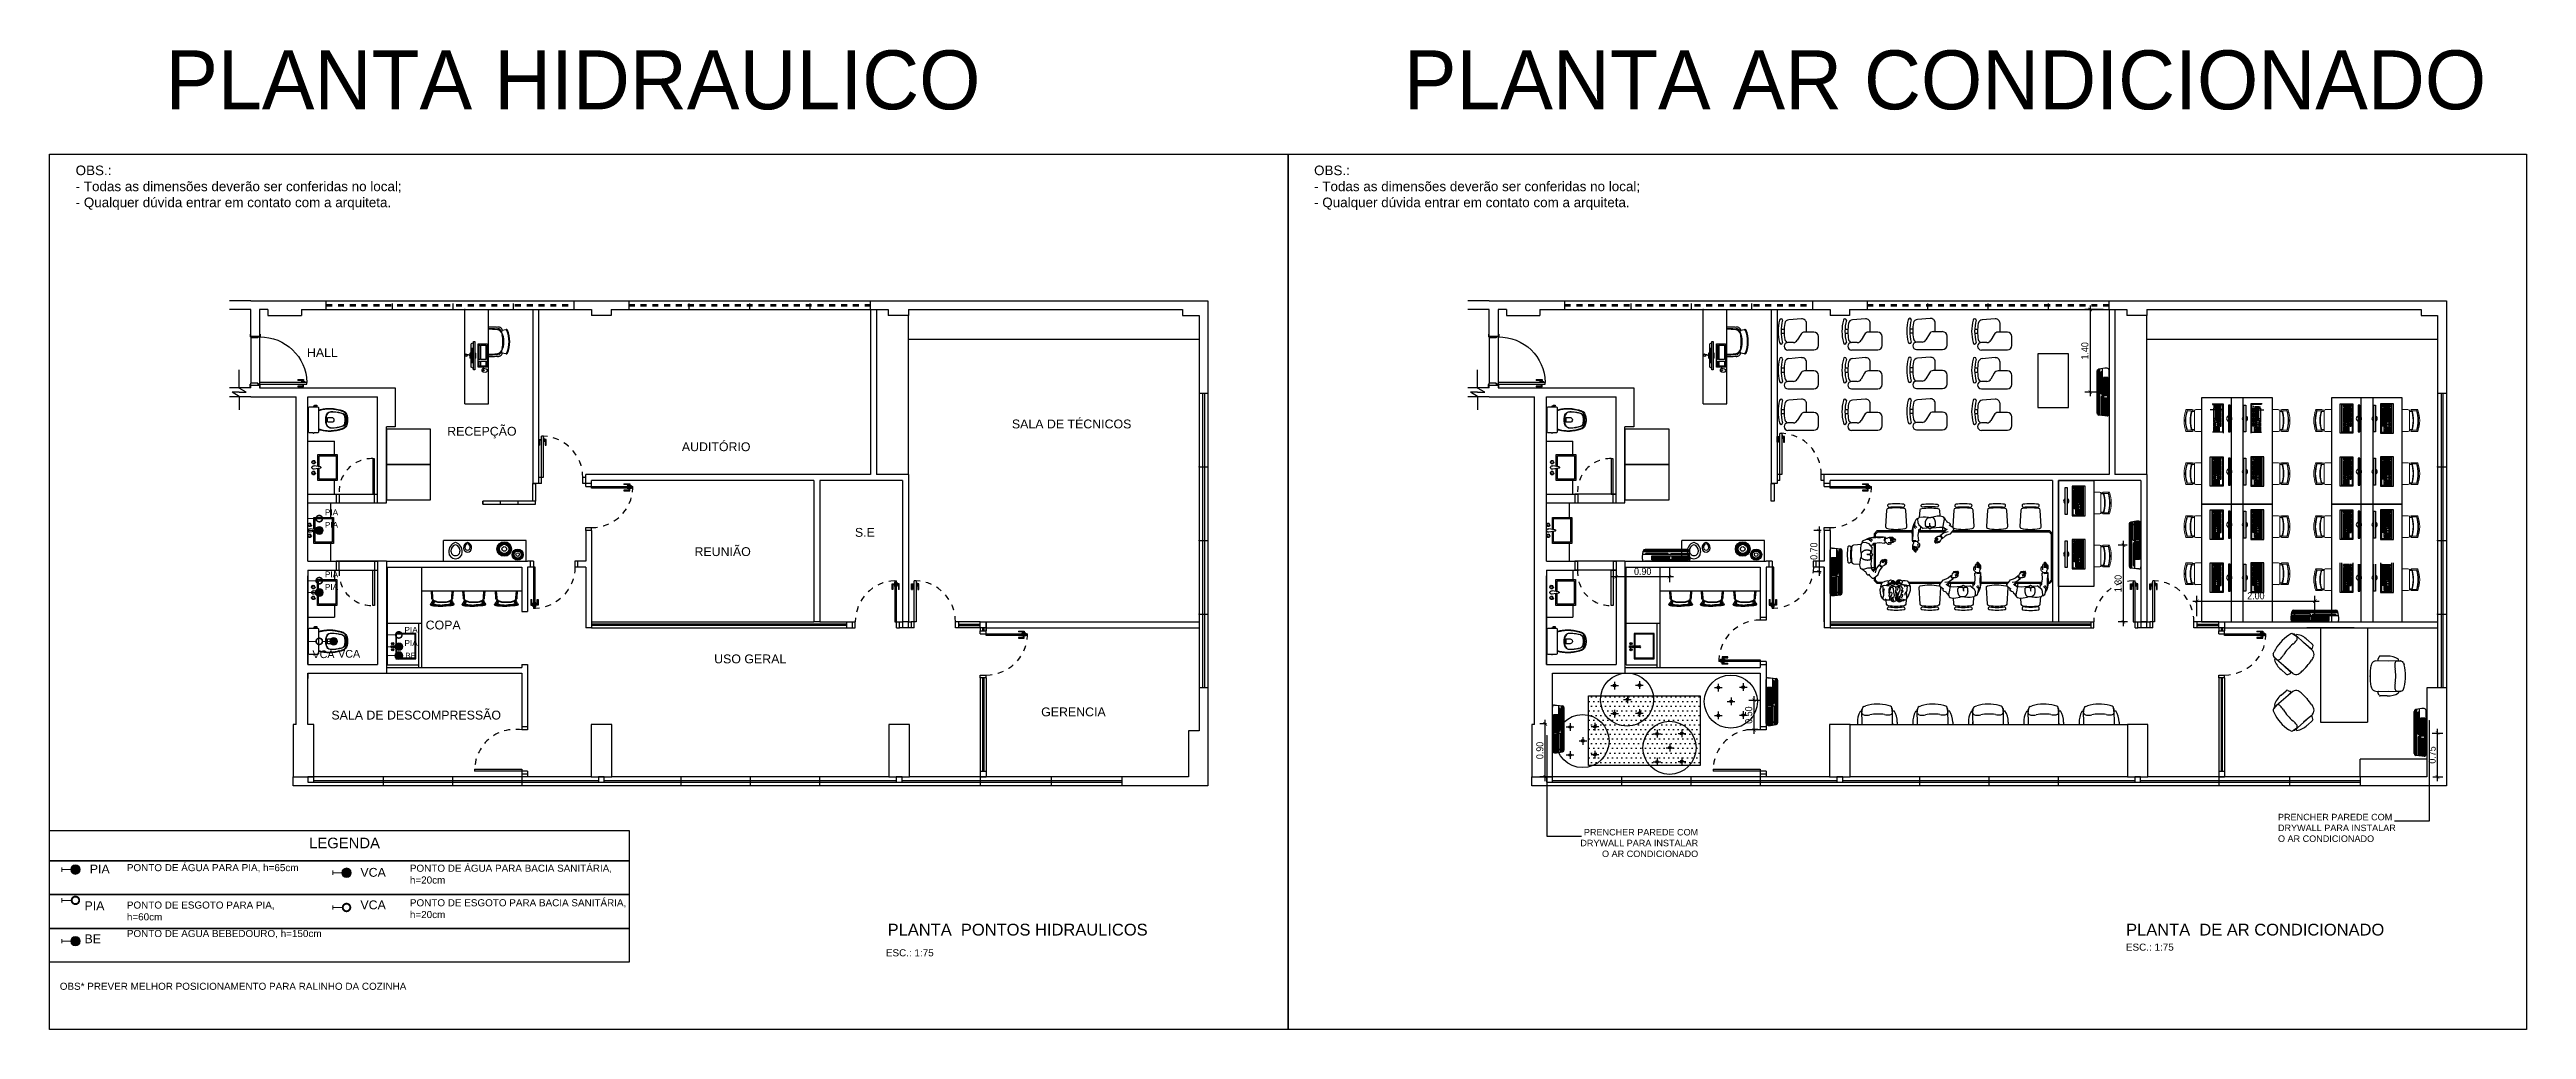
# Model space of a CAD drawing. Header units: millimetres. Extents: x 7034 to 7235, y -465 to -380.
# Drawn here: x 7147.88 to 7189.88, y -436.01 to -419.39 of the extents above; entities that cross this region are included whole.
import ezdxf

# ---------------------------------------------------------------- set-up
doc = ezdxf.new("R2010")
doc.units = ezdxf.units.MM
doc.header["$LTSCALE"] = 0.005
doc.linetypes.add('CONTINUO', pattern=[0])
doc.linetypes.add('DASHED', pattern=[19.05, 12.7, -6.35])
doc.layers.get('0').update_dxf_attribs({"linetype": 'CONTINUO'})
doc.layers.get('DEFPOINTS').update_dxf_attribs({"linetype": 'CONTINUO', "lineweight": 15})
for name, color, linetype in [('- COTAS', 12, 'Continuous'), ('0-COTAS', 12, 'Continuous'), ('0-TOMADAS', 12, 'Continuous'), ('252', 252, 'Continuous'), ('A-05', 5, 'Continuous'), ('ARQ-PEITORIAL', 4, 'Continuous'), ('ARQ-TEXTO', 3, 'Continuous'), ('ARQ_ALVENARIA', 6, 'Continuous'), ('ARQ_BLK_ESQUADR', 1, 'Continuous'), ('ARQ_ESQUADRIA', 5, 'Continuous'), ('ARQ_JANELAALTA', 150, 'DASHED'), ('ARQ_MOBILIARIO 1', 8, 'Continuous'), ('ARQ_MOBILIARIO 2', 252, 'Continuous'), ('ARQ_SOLEIRA', 250, 'CONTINUO'), ('ARQ_TXT_AMBIENTE', 3, 'Continuous'), ('JANELA', 10, 'Continuous'), ('NN_PISO', 8, 'Continuous'), ('PORTA', 2, 'Continuous'), ('TEXTO - GERAL', 162, 'Continuous')]:
    doc.layers.add(name, color=color, linetype=linetype)
for name, color, linetype, lineweight in [('0-LAYOUT', 250, 'Continuous', 25), ('AR CONDICIONADO', 1, 'Continuous', 25), ('ARQ-TXT-GER', 250, 'Continuous', 25), ('TEXTO', 7, 'Continuous', 15)]:
    doc.layers.add(name, color=color, linetype=linetype, lineweight=lineweight)
doc.layers.add('HIDRO-AGUA', color=7, linetype='Continuous', lineweight=15, true_color=0x375bc8)
doc.layers.add('HIDRO-ESGOTO', color=7, linetype='Continuous', lineweight=15, true_color=0x8b6b4b)
doc.styles.add('50', font='ARIALN.TTF', dxfattribs={"height": 0.1})
doc.styles.add('ARIAL', font='arial.ttf', dxfattribs={"height": 2.5})
doc.styles.add('ARQ', font='arial.ttf', dxfattribs={"width": 0.9})
doc.styles.add('geometric', font='')
doc.styles.get("Standard").update_dxf_attribs({"font": 'arial.ttf'})
doc.styles.get('geometric').set_extended_font_data('Geometr415 Blk BT')
doc.dimstyles.new('1-50', dxfattribs={"dimtxt": 0.12, "dimasz": 0.06, "dimexe": 0.09, "dimexo": 0.1, "dimgap": 0.03, "dimtad": 1, "dimzin": 0, "dimdsep": 46, "dimtxsty": 'ARQ', "dimblk": 'ARCHTICK', "dimcen": 0, "dimdle": 0.07, "dimclrd": 1, "dimclre": 1, "dimclrt": 7, "dimadec": 0, "dimazin": 0, "dimtm": 1e-09, "dimtfac": 1, "dimtofl": 0, "dimtmove": 2, "dimatfit": 3, "dimldrblk": 'ARCHTICK', "dimfxl": 1, "dimtolj": 1, "dimtzin": 0, "dimlwd": -1, "dimlwe": -1, "dimarcsym": 0})
doc.dimstyles.new('50', dxfattribs={"dimscale": 0, "dimtxt": 0.1, "dimasz": 0.025, "dimexe": 0.05, "dimexo": 0.05, "dimgap": 0.01, "dimtad": 1, "dimdec": 0, "dimlfac": 100, "dimzin": 0, "dimdsep": 46, "dimtxsty": '50', "dimblk": 'DOT', "dimcen": 0.02, "dimclrd": 1, "dimclre": 1, "dimclrt": 7, "dimadec": 0, "dimazin": 0, "dimtfac": 1, "dimtdec": 0, "dimtofl": 0, "dimtmove": 2, "dimatfit": 2, "dimldrblk": 'DOT', "dimfxl": 0.05, "dimtolj": 1, "dimtzin": 0, "dimlwd": -1, "dimarcsym": 0})

msp = doc.modelspace()

# ---------------------------------------------------------------- texts
at = {"layer": 'ARQ-PEITORIAL', "char_height": 1, "attachment_point": 1, "style": 'geometric'}
for s, width, insert in [('PLANTA HIDRAULICO', 16.14639, (7149.841, -419.402)), ('PLANTA AR CONDICIONADO', 20.77177, (7170.841, -419.402))]:
    msp.add_mtext_dynamic_manual_height_columns(s, width=width, gutter_width=12.5, heights=[0], dxfattribs=dict(at, insert=insert))
at = {"layer": 'ARQ-TEXTO', "insert": (7152.278, -432.759), "char_height": 0.18, "width": 2.8068, "attachment_point": 1}
msp.add_mtext('LEGENDA', dxfattribs=at)
at = {"layer": 'ARQ-TEXTO', "attachment_point": 1}
for s, width, insert, char_height in [('PIA', 0.10231, (7148.559, -433.215), 0.15), ('PONTO DE ÁGUA PARA PIA, h=65cm', 2.8068, (7149.188, -433.207), 0.12), ('VCA', 0.10231, (7153.148, -433.272), 0.15), ('PONTO DE ÁGUA PARA BACIA SANITÁRIA, h=20cm', 3.53959, (7153.987, -433.217), 0.12), ('PIA', 0.10231, (7148.47, -433.839), 0.15), ('PONTO DE ESGOTO PARA PIA, h=60cm', 2.66074, (7149.188, -433.842), 0.12), ('VCA', 0.10231, (7153.148, -433.824), 0.15), ('PONTO DE ESGOTO PARA BACIA SANITÁRIA, \\Ph=20cm', 4.91653, (7153.987, -433.803), 0.12), ('BE', 0.10231, (7148.47, -434.4), 0.15), ('PONTO DE ÁGUA BEBEDOURO, h=150cm', 3.13965, (7149.188, -434.325), 0.12), ('OBS* PREVER MELHOR POSICIONAMENTO PARA RALINHO DA COZINHA', 6.7317, (7148.05, -435.22), 0.12)]:
    msp.add_mtext_dynamic_manual_height_columns(s, width=width, gutter_width=12.5, heights=[0], dxfattribs=dict(at, insert=insert, char_height=char_height))
at = {"layer": 'ARQ-TXT-GER', "char_height": 0.16293, "width": 6.25452, "attachment_point": 1, "style": 'ARIAL'}
for insert in [(7148.319, -421.356), (7169.319, -421.356)]:
    msp.add_mtext('OBS.:\\P- Todas as dimensões deverão ser conferidas no local;\\P- Qualquer dúvida entrar em contato com a arquiteta.', dxfattribs=dict(at, insert=insert))
at = {"layer": 'ARQ_TXT_AMBIENTE'}
msp.add_text('    RECEPÇÃO', height=0.15, dxfattribs=at).set_placement((7154.387, -425.939))
for s, width, insert, char_height, attachment_point in [('\\pi0.98846;    HALL', 2.72651, (7151.02, -424.454), 0.15, 1), ('    SALA DE TÉCNICOS  ', 2.27425, (7163.962, -425.665), 0.15, 1), ('\\pi0.66943;    AUDITÓRIO ', 2.72651, (7157.696, -426.051), 0.15, 1), (' S.E', 1.65266, (7161.475, -427.504), 0.15, 1), ('    COPA', 2.72651, (7154.021, -429.076), 0.15, 1), ('\\pi0.50039; USO GERAL', 2.27425, (7158.588, -429.651), 0.15, 1), ('SALA DE DESCOMPRESSÃO', 3.0287, (7152.656, -430.604), 0.15, 1), ('\\pi0.59529;GERENCIA', 2.27425, (7164.096, -430.55), 0.15, 1), ('PRENCHER PAREDE COM DRYWALL PARA INSTALAR O AR CONDICIONADO', 2.07, (7185.663, -432.354), 0.11, 1), ('PRENCHER PAREDE COM DRYWALL PARA INSTALAR O AR CONDICIONADO', 2.07, (7175.832, -432.611), 0.11, 3)]:
    msp.add_mtext_dynamic_manual_height_columns(s, width=width, gutter_width=12.5, heights=[0], dxfattribs=dict(at, insert=insert, char_height=char_height, attachment_point=attachment_point))
note = msp.add_mtext_dynamic_manual_height_columns('\\pi0.77415;    REUNIÃO\\P\\pi1.36325;', width=2.72651, gutter_width=0, heights=[0.185, 0], dxfattribs=dict(at, insert=(7157.806, -427.831), char_height=0.15, attachment_point=1))
for column, words in zip(note.columns.linked_columns, ['\\pi1.36325;']):
    column.text = words
at = {"layer": 'TEXTO', "attachment_point": 1}
for s, width, insert, char_height in [('PLANTA  PONTOS HIDRAULICOS', 6.50523, (7162.088, -434.219), 0.2), ('PLANTA  DE AR CONDICIONADO', 5.11913, (7183.088, -434.219), 0.2), ('ESC.: 1:75', 3.13121, (7162.058, -434.652), 0.12), ('ESC.: 1:75', 3.13121, (7183.085, -434.556), 0.12)]:
    msp.add_mtext_dynamic_manual_height_columns(s, width=width, gutter_width=12.5, heights=[0], dxfattribs=dict(at, insert=insert, char_height=char_height))
at = {"layer": 'TEXTO - GERAL', "attachment_point": 1}
for s, insert, char_height in [('PIA', (7152.545, -427.189), 0.1), ('PIA', (7152.545, -427.402), 0.1), ('PIA', (7152.545, -428.242), 0.1), ('PIA', (7152.545, -428.455), 0.1), ('PIA', (7153.895, -429.183), 0.1), ('VCA', (7152.335, -429.582), 0.13), ('VCA', (7152.77, -429.574), 0.13), ('PIA', (7153.895, -429.407), 0.1), ('BE', (7153.907, -429.62), 0.1)]:
    msp.add_mtext_dynamic_manual_height_columns(s, width=0.10231, gutter_width=12.5, heights=[0], dxfattribs=dict(at, insert=insert, char_height=char_height))

# ---------------------------------------------------------------- blocks, each defined once
blk = doc.blocks.new('12110333')
at = {"layer": 'PORTA', "color": 1}
for p, q in [((-0.031, 0.746), (0.008, 0.746)), ((-0.031, 0.648), (-0.031, 0.746)), ((-0.017, 0.648), (-0.031, 0.648)), ((-0.017, 0.732), (-0.017, 0.662)), ((0.008, 0.732), (-0.017, 0.732)), ((-0.017, 0.662), (-0.017, 0.648)), ((-0.017, 0.662), (-0.017, 0.662)), ((0.008, 0.774), (0.015, 0.774)), ((0.008, 0.774), (0.008, 0.704)), ((0.008, 0.704), (0.015, 0.704)), ((0.052, 0.774), (0.045, 0.774)), ((0.052, 0.704), (0.045, 0.704)), ((0.052, 0.774), (0.052, 0.704)), ((0.091, 0.746), (0.052, 0.746)), ((0.052, 0.732), (0.077, 0.732)), ((0.077, 0.732), (0.077, 0.662)), ((0.077, 0.662), (0.077, 0.662)), ((0.077, 0.662), (0.077, 0.648)), ((0.091, 0.648), (0.077, 0.648)), ((0.091, 0.648), (0.091, 0.746)), ((0.815, 0), (0.015, 0)), ((0.8, -0.15), (0.03, -0.15))]:
    blk.add_line(p, q, dxfattribs=at)
at = {"layer": 'PORTA'}
for p, q in [((-0.035, 0.005), (-0.035, 0)), ((-0.03, 0.01), (0.01, 0.01)), ((0, 0), (0.015, 0)), ((0.015, 0), (0.015, -0.03)), ((0.815, 0.005), (0.815, 0)), ((0.83, 0), (0.815, 0)), ((0.815, 0), (0.815, -0.03)), ((0.86, 0.01), (0.82, 0.01)), ((0.865, 0.005), (0.865, 0)), ((-0.035, -0.15), (-0.035, -0.15)), ((-0.035, -0.15), (-0.035, -0.155)), ((-0.03, -0.16), (0.01, -0.16)), ((0, -0.15), (0.03, -0.15)), ((0.03, -0.03), (0.015, -0.03)), ((0.015, -0.03), (0.03, -0.03)), ((0.015, -0.15), (0.015, -0.155)), ((0.03, -0.03), (0.03, -0.15)), ((0.815, -0.03), (0.8, -0.03)), ((0.8, -0.03), (0.815, -0.03)), ((0.8, -0.03), (0.8, -0.15)), ((0.83, -0.15), (0.8, -0.15)), ((0.815, -0.15), (0.815, -0.155)), ((0.86, -0.16), (0.82, -0.16)), ((0.865, -0.15), (0.865, -0.155)), ((0.865, -0.15), (0.865, -0.15))]:
    blk.add_line(p, q, dxfattribs=at)
at = {"layer": 'PORTA', "color": 3}
blk.add_lwpolyline([(0.015, 0), (0.015, 0.8), (0.045, 0.8), (0.045, 0)], close=True, dxfattribs=at)
at = {"layer": 'PORTA', "color": 1}
blk.add_arc((0.03, 0.015), 0.785, 358.9053, 88.9053, dxfattribs=at)
at = {"layer": 'PORTA'}
for centre, start, end in [((-0.03, 0.005), 90, 180), ((0.01, 0.005), 0, 90), ((0.82, 0.005), 90, 180), ((0.86, 0.005), 0, 90), ((-0.03, -0.155), 180, 270), ((0.01, -0.155), 270, 0), ((0.82, -0.155), 180, 270), ((0.86, -0.155), 270, 0)]:
    blk.add_arc(centre, 0.005, start, end, dxfattribs=at)
blk = doc.blocks.new('cbtorb2')
at = {"layer": '252'}
for p, q in [((-0.01, -0.09), (-0.024, -0.008)), ((-0.009, -0.097), (-0.01, -0.09)), ((0.009, -0.097), (0.01, -0.09)), ((0.01, -0.09), (0.024, -0.008))]:
    blk.add_line(p, q, dxfattribs=at)
for centre in [(-0.077, 0), (0.077, 0)]:
    blk.add_circle(centre, 0.017, dxfattribs=at)
for centre, radius, start, end in [((-0.077, 0), 0.025, 341.1513, 198.8487), ((0, 0), 0.025, 341.1513, 198.8487), ((0.077, 0), 0.025, 341.1513, 198.8487), ((-0.077, 0), 0.025, 198.8487, 216.2316), ((-0.093, -0.032), 0.0177, 22.7472, 105.6562), ((-0.077, 0), 0.025, 272.1718, 341.1513), ((0, -0.094), 0.0106, 161.2845, 18.7155), ((0, -0.092), 0.0103, 210.8046, 329.1954), ((0.077, 0), 0.025, 198.8487, 216.2316), ((0.062, -0.032), 0.0177, 22.7472, 105.6562), ((0.077, 0), 0.025, 272.1718, 341.1513)]:
    blk.add_arc(centre, radius, start, end, dxfattribs=at)
blk = doc.blocks.new('Baci01p')
for points in [[(0.17, 0), (0.17, 0.205, 0.059373), (0.169, 0.21, 0.333509), (0.154, 0.222), (0.135, 0.222), (0.104, 0.222), (0.094, 0.222), (0.094, 0.225, 0.252251), (0.094, 0.225, 0.160103), (0.085, 0.228, 0.160103), (0.076, 0.225, 0.252251), (0.076, 0.225), (0.076, 0.222), (0.017, 0.222, 0.327853), (0, 0.207, 0.087637), (0, 0.204), (0, 0), (0, -0.204, 0.087637), (0, -0.207, 0.327853), (0.017, -0.222), (0.076, -0.222), (0.076, -0.225, 0.252251), (0.076, -0.225, 0.160103), (0.085, -0.228, 0.160103), (0.094, -0.225, 0.252251), (0.094, -0.225), (0.094, -0.222), (0.104, -0.222), (0.104, -0.236), (0.102, -0.236), (0.102, -0.252), (0.12, -0.252), (0.138, -0.252), (0.138, -0.236), (0.135, -0.236), (0.135, -0.222), (0.154, -0.222, 0.333509), (0.169, -0.21, 0.059373), (0.17, -0.205)], [(0.291, 0, 0.041331), (0.296, -0.061, 0.129345), (0.313, -0.104, 0.234638), (0.385, -0.14, 0.044666), (0.486, -0.132, 0.031515), (0.566, -0.114, 0.151063), (0.599, -0.095, 0.148094), (0.619, -0.059, 0.031073), (0.621, -0.045, 0.035055), (0.626, 0, 0.035055), (0.621, 0.045, 0.031073), (0.619, 0.059, 0.148094), (0.599, 0.095, 0.151063), (0.566, 0.114, 0.031515), (0.486, 0.132, 0.044666), (0.385, 0.14, 0.234638), (0.313, 0.104, 0.129345), (0.296, 0.061, 0.041331)], [(0.297, 0, -0.041434), (0.301, 0.06, -0.129651), (0.317, 0.1, -0.234583), (0.385, 0.134, -0.044678), (0.485, 0.126, -0.031614), (0.565, 0.108, -0.152477), (0.595, 0.091, -0.148725), (0.613, 0.057, -0.031624), (0.615, 0.044, -0.035113), (0.619, 0, -0.035113), (0.615, -0.044, -0.031624), (0.613, -0.057, -0.148725), (0.595, -0.091, -0.152477), (0.565, -0.108, -0.031614), (0.485, -0.126, -0.044678), (0.385, -0.134, -0.234583), (0.317, -0.1, -0.129651), (0.301, -0.06, -0.041434)], [(0.391, -0.04, 0.164444), (0.415, -0.032, 0.245936), (0.43, 0, 0.245936), (0.415, 0.032, 0.164444), (0.391, 0.04), (0.326, 0.04, 0.108885), (0.326, -0.04)]]:
    blk.add_lwpolyline(points, format="xyb", close=True)
for points in [[(0.076, 0.222), (0.094, 0.222)], [(0.093, 0.225), (0.085, 0.225), (0.077, 0.225)], [(0.076, -0.222), (0.094, -0.222)], [(0.093, -0.225), (0.085, -0.225), (0.077, -0.225)], [(0.104, -0.222), (0.135, -0.222)], [(0.104, -0.236), (0.12, -0.236), (0.135, -0.236)]]:
    blk.add_lwpolyline(points)
for points in [[(0.17, -0.167, -0.003882), (0.205, -0.177, 0.024258), (0.285, -0.191, 0.02486), (0.335, -0.194, 0.033324), (0.385, -0.194, 0.02486), (0.425, -0.191, 0.012268), (0.475, -0.184, 0.015806), (0.525, -0.172, 0.026699), (0.575, -0.157, 0.021919), (0.595, -0.149, 0.174675), (0.643, -0.1, 0.045452), (0.653, -0.07, 0.022856), (0.656, -0.057, 0.041289), (0.66, -0.03, 0.052091), (0.661, -0.023, 0.04333), (0.661, 0, 0.04333), (0.661, 0.023, 0.052091), (0.66, 0.03, 0.041289), (0.656, 0.057, 0.022856), (0.653, 0.07, 0.045452), (0.643, 0.1, 0.174675), (0.595, 0.149, 0.021919), (0.575, 0.157, 0.026699), (0.525, 0.172, 0.015806), (0.475, 0.184, 0.012268), (0.425, 0.191, 0.02486), (0.385, 0.194, 0.033324), (0.335, 0.194, 0.02486), (0.285, 0.191, 0.024258), (0.205, 0.177, -0.003882), (0.17, 0.167)], [(0.173, 0.155, 0.003849), (0.208, 0.165, -0.027799), (0.298, 0.18, -0.018883), (0.336, 0.183, -0.033646), (0.384, 0.182, -0.016781), (0.411, 0.18, -0.015438), (0.473, 0.172, -0.023716), (0.546, 0.154, -0.013571), (0.571, 0.146, -0.02186), (0.59, 0.139, -0.173345), (0.633, 0.095, -0.045814), (0.641, 0.067, -0.024058), (0.644, 0.055, -0.042614), (0.648, 0.029, -0.066108), (0.649, 0.023, -0.047154), (0.649, 0, -0.047154), (0.649, -0.023, -0.066108), (0.648, -0.029, -0.042614), (0.644, -0.055, -0.024058), (0.641, -0.067, -0.045814), (0.633, -0.095, -0.173345), (0.59, -0.139, -0.02186), (0.571, -0.146, -0.013571), (0.546, -0.154, -0.023716), (0.473, -0.172, -0.015438), (0.411, -0.18, -0.016781), (0.384, -0.182, -0.033646), (0.336, -0.183, -0.018883), (0.298, -0.18, -0.027799), (0.208, -0.165, 0.003849), (0.173, -0.155)]]:
    blk.add_lwpolyline(points, format="xyb")
blk = doc.blocks.new('A$C778229A4')
at = {"layer": '0-LAYOUT', "linetype": 'Continuous'}
for p, q in [((557, 738), (252, 714)), ((671, 423), (671, 632)), ((72, 494), (142, 494)), ((142, 388), (72, 388)), ((362, 176), (230, 176)), ((230, 0), (847, 0)), ((534, 370), (454, 230)), ((847, 423), (626, 423)), ((953, 106), (953, 318))]:
    blk.add_line(p, q, dxfattribs=at)
for centre, radius, start, end in [((1004, 441), 1004, 164.72346, 195.27654), ((71, 706), 35.3, 0, 180), ((1075, 441), 1004, 164.72346, 195.27654), ((1284, 441), 1143, 170.47649, 189.52351), ((261, 609), 106, 94.39871, 168.30549), ((565, 632), 106, 0, 94.39871), ((71, 176), 35.3, 180, 0), ((230, 88), 88.2, 90, 270), ((261, 273), 106, 191.69451, 247.18493), ((362, 282), 106, 270, 330.25512), ((626, 318), 106, 90, 150.25512), ((847, 318), 106, 0, 90), ((847, 106), 106, 270, 0)]:
    blk.add_arc(centre, radius, start, end, dxfattribs=at)
blk = doc.blocks.new('vafres')
at = {"lineweight": 13, "ltscale": 0.2}
for p, q in [((2157.847, 914.648), (2157.847, 914.535)), ((2157.847, 914.484), (2157.847, 914.381)), ((2157.857, 914.539), (2157.857, 914.502)), ((2157.868, 914.552), (2157.868, 914.624)), ((2158.196, 914.504), (2157.868, 914.504)), ((2157.878, 914.504), (2157.878, 914.545)), ((2158.186, 914.504), (2158.186, 914.545)), ((2158.196, 914.552), (2158.196, 914.624)), ((2158.206, 914.539), (2158.206, 914.502)), ((2158.216, 914.648), (2158.216, 914.535)), ((2158.216, 914.484), (2158.216, 914.381))]:
    blk.add_line(p, q, dxfattribs=at)
for centre, radius, start, end in [((2158.032, 914.109), 0.569, 71.0753, 108.9246), ((2158.032, 914.089), 0.569, 71.0753, 108.9246), ((2158.032, 913.997), 0.569, 71.0753, 108.9246), ((2157.868, 914.484), 0.0205, 90, 180), ((2158.032, 914.079), 0.569, 73.2016, 106.7984), ((2158.032, 914.079), 0.569, 73.2016, 106.7984), ((2158.032, 914.007), 0.569, 73.2016, 106.7984), ((2158.196, 914.484), 0.0205, 360, 90)]:
    blk.add_arc(centre, radius, start, end, dxfattribs=at)
blk = doc.blocks.new('HIDRO-ESGOTO PLANTA')
for p, q in [((0.013, 0), (-0.013, 0)), ((0, -0.062), (0, 0))]:
    blk.add_line(p, q)
at = {"const_width": 0.012}
blk.add_lwpolyline([(-0.024, -0.086, 1), (0.024, -0.086, 1)], format="xyb", close=True, dxfattribs=at)
blk = doc.blocks.new('HIDRO-AGUA PLANTA')
blk.add_hatch(color=256).paths.add_polyline_path([(0.03, -0.086, 1), (-0.03, -0.086, 1)])
for p, q in [((0.013, 0), (-0.013, 0)), ((0, -0.056), (0, 0))]:
    blk.add_line(p, q)
blk.add_circle((0, -0.086), 0.03)
blk = doc.blocks.new('A$C133811AD')
at = {"layer": 'ARQ_ESQUADRIA'}
for p, q in [((0.655, 1.347), (0.694, 1.347)), ((0.655, 1.249), (0.655, 1.347)), ((0.694, 1.333), (0.669, 1.333)), ((0.669, 1.333), (0.669, 1.263)), ((0.669, 1.263), (0.669, 1.263)), ((0.669, 1.263), (0.669, 1.249)), ((0.694, 1.375), (0.694, 1.305)), ((0.694, 1.375), (0.701, 1.375)), ((0.694, 1.305), (0.701, 1.305)), ((0.731, 1.401), (0.701, 1.401)), ((0.701, 0.701), (0.701, 1.401)), ((0.731, 1.401), (0.731, 0.701)), ((0.738, 1.375), (0.731, 1.375)), ((0.738, 1.305), (0.731, 1.305)), ((0.738, 1.375), (0.738, 1.305)), ((0.777, 1.347), (0.738, 1.347)), ((0.738, 1.333), (0.763, 1.333)), ((0.763, 1.333), (0.763, 1.263)), ((0.763, 1.263), (0.763, 1.249)), ((0.763, 1.263), (0.763, 1.263)), ((0.777, 1.249), (0.777, 1.347)), ((0.655, 1.249), (0.669, 1.249)), ((0.763, 1.249), (0.777, 1.249)), ((0.701, 0.701), (0.651, 0.701)), ((0.701, 0.601), (0.651, 0.601)), ((0.701, 0.601), (0.701, 0.701)), ((0.731, 0.701), (0.701, 0.701)), ((1.401, 0.601), (1.401, 0.701)), ((1.451, 0.701), (1.401, 0.701)), ((1.451, 0.601), (1.401, 0.601))]:
    blk.add_line(p, q, dxfattribs=at)
at = {"layer": 'ARQ_JANELAALTA'}
blk.add_arc((0.701, 0.701), 0.701, 0, 87.4911, dxfattribs=at)
blk = doc.blocks.new('_DOT')
at = {"color": 0, "linetype": 'ByBlock'}
blk.add_line((-0.5, 0), (-1, 0), dxfattribs=at)
at = {"color": 0, "linetype": 'ByBlock', "const_width": 0.5}
blk.add_lwpolyline([(-0.25, 0, 1), (0.25, 0, 1)], format="xyb", close=True, dxfattribs=at)
blk = doc.blocks.new('DOT')
at = {"layer": 'ARQ-TEXTO', "color": 0, "linetype": 'ByBlock'}
blk.add_line((-0.5, 0), (-1, 0), dxfattribs=at)
at = {"layer": 'ARQ-TEXTO', "color": 0, "linetype": 'ByBlock', "const_width": 0.5}
blk.add_lwpolyline([(-0.25, 0, 1), (0.25, 0, 1)], format="xyb", close=True, dxfattribs=at)
blk = doc.blocks.new('_ArchTick')
at = {"color": 0, "linetype": 'ByBlock', "const_width": 0.15}
blk.add_lwpolyline([(-0.5, -0.5), (0.5, 0.5)], dxfattribs=at)
blk = doc.blocks.new('*D96')
at = {"layer": '- COTAS', "color": 1, "transparency": 16777216}
for p, q in [((7173.259, -430.829), (7173.149, -430.829)), ((7173.239, -431.799), (7173.239, -430.759)), ((7173.259, -431.729), (7173.149, -431.729))]:
    blk.add_line(p, q, dxfattribs=at)
at = {"layer": 'DEFPOINTS', "color": 0, "transparency": 16777216}
for p in [(7173.239, -430.829), (7173.359, -430.829), (7173.359, -431.729)]:
    blk.add_point(p, dxfattribs=at)
at = {"layer": '- COTAS', "color": 1, "transparency": 16777216, "xscale": 0.06, "yscale": 0.06, "zscale": 0.06}
for p, rotation in [((7173.239, -430.829), 90), ((7173.239, -431.729), 270)]:
    blk.add_blockref('_ArchTick', p, dxfattribs=dict(at, rotation=rotation))
at = {"layer": '- COTAS', "color": 7, "transparency": 16777216, "insert": (7173.147, -431.279), "char_height": 0.12, "attachment_point": 5, "rotation": 90, "style": 'ARQ'}
blk.add_mtext('\\A1;0.90', dxfattribs=at)
blk = doc.blocks.new('*D97')
at = {"layer": '- COTAS', "color": 1, "transparency": 16777216}
for p, q in [((7176.884, -430.429), (7176.69, -430.429)), ((7176.78, -430.999), (7176.78, -430.359)), ((7176.884, -430.929), (7176.69, -430.929))]:
    blk.add_line(p, q, dxfattribs=at)
at = {"layer": 'DEFPOINTS', "color": 0, "transparency": 16777216}
for p in [(7176.78, -430.429), (7176.984, -430.429), (7176.984, -430.929)]:
    blk.add_point(p, dxfattribs=at)
at = {"layer": '- COTAS', "color": 1, "transparency": 16777216, "xscale": 0.06, "yscale": 0.06, "zscale": 0.06}
for p, rotation in [((7176.78, -430.429), 90), ((7176.78, -430.929), 270)]:
    blk.add_blockref('_ArchTick', p, dxfattribs=dict(at, rotation=rotation))
at = {"layer": '- COTAS', "color": 7, "transparency": 16777216, "insert": (7176.689, -430.679), "char_height": 0.12, "attachment_point": 5, "rotation": 90, "style": 'ARQ'}
blk.add_mtext('\\A1;0.50', dxfattribs=at)
blk = doc.blocks.new('*D98')
at = {"layer": '- COTAS', "color": 1, "transparency": 16777216}
for p, q in [((7188.369, -431.799), (7188.369, -430.914)), ((7188.275, -430.984), (7188.459, -430.984)), ((7188.289, -431.729), (7188.459, -431.729))]:
    blk.add_line(p, q, dxfattribs=at)
at = {"layer": 'DEFPOINTS', "color": 0, "transparency": 16777216}
for p in [(7188.175, -430.984), (7188.369, -430.984), (7188.189, -431.729)]:
    blk.add_point(p, dxfattribs=at)
at = {"layer": '- COTAS', "color": 1, "transparency": 16777216, "xscale": 0.06, "yscale": 0.06, "zscale": 0.06}
for p, rotation in [((7188.369, -430.984), 90), ((7188.369, -431.729), 270)]:
    blk.add_blockref('_ArchTick', p, dxfattribs=dict(at, rotation=rotation))
at = {"layer": '- COTAS', "color": 7, "transparency": 16777216, "insert": (7188.278, -431.356), "char_height": 0.12, "attachment_point": 5, "rotation": 90, "style": 'ARQ'}
blk.add_mtext('\\A1;0.75', dxfattribs=at)
blk = doc.blocks.new('*D99')
at = {"layer": '- COTAS', "color": 1, "transparency": 16777216}
for p, q in [((7182.479, -423.729), (7182.479, -425.269)), ((7182.699, -423.799), (7182.389, -423.799)), ((7182.699, -425.199), (7182.389, -425.199))]:
    blk.add_line(p, q, dxfattribs=at)
at = {"layer": 'DEFPOINTS', "color": 0, "transparency": 16777216}
for p in [(7182.799, -423.799), (7182.479, -425.199), (7182.799, -425.199)]:
    blk.add_point(p, dxfattribs=at)
at = {"layer": '- COTAS', "color": 1, "transparency": 16777216, "xscale": 0.06, "yscale": 0.06, "zscale": 0.06}
for p, rotation in [((7182.479, -423.799), 90), ((7182.479, -425.199), 270)]:
    blk.add_blockref('_ArchTick', p, dxfattribs=dict(at, rotation=rotation))
at = {"layer": '- COTAS', "color": 7, "transparency": 16777216, "insert": (7182.388, -424.499), "char_height": 0.12, "attachment_point": 5, "rotation": 90, "style": 'ARQ'}
blk.add_mtext('\\A1;1.40', dxfattribs=at)
blk = doc.blocks.new('*D100')
at = {"layer": '- COTAS', "color": 1, "transparency": 16777216}
for p, q in [((7177.919, -427.549), (7177.794, -427.549)), ((7177.884, -427.479), (7177.884, -428.319)), ((7177.919, -428.249), (7177.794, -428.249))]:
    blk.add_line(p, q, dxfattribs=at)
at = {"layer": 'DEFPOINTS', "color": 0, "transparency": 16777216}
for p in [(7178.019, -427.549), (7177.884, -428.249), (7178.019, -428.249)]:
    blk.add_point(p, dxfattribs=at)
at = {"layer": '- COTAS', "color": 1, "transparency": 16777216, "xscale": 0.06, "yscale": 0.06, "zscale": 0.06}
for p, rotation in [((7177.884, -427.549), 90), ((7177.884, -428.249), 270)]:
    blk.add_blockref('_ArchTick', p, dxfattribs=dict(at, rotation=rotation))
at = {"layer": '- COTAS', "color": 7, "transparency": 16777216, "insert": (7177.793, -427.899), "char_height": 0.12, "attachment_point": 5, "rotation": 90, "style": 'ARQ'}
blk.add_mtext('\\A1;0.70', dxfattribs=at)
blk = doc.blocks.new('*D104')
at = {"layer": '- COTAS', "color": 1, "transparency": 16777216}
for p, q in [((7183.105, -427.795), (7182.953, -427.795)), ((7183.043, -429.169), (7183.043, -427.725)), ((7183.109, -429.099), (7182.953, -429.099))]:
    blk.add_line(p, q, dxfattribs=at)
at = {"layer": 'DEFPOINTS', "color": 0, "transparency": 16777216}
for p in [(7183.043, -427.795), (7183.205, -427.795), (7183.209, -429.099)]:
    blk.add_point(p, dxfattribs=at)
at = {"layer": '- COTAS', "color": 1, "transparency": 16777216, "xscale": 0.06, "yscale": 0.06, "zscale": 0.06}
for p, rotation in [((7183.043, -427.795), 90), ((7183.043, -429.099), 270)]:
    blk.add_blockref('_ArchTick', p, dxfattribs=dict(at, rotation=rotation))
at = {"layer": '- COTAS', "color": 7, "transparency": 16777216, "insert": (7182.952, -428.447), "char_height": 0.12, "attachment_point": 5, "rotation": 90, "style": 'ARQ'}
blk.add_mtext('\\A1;1.30', dxfattribs=at)
blk = doc.blocks.new('*D125')
at = {"layer": '- COTAS', "color": 1, "transparency": 16777216}
for p, q in [((7175.413, -428.333), (7174.369, -428.333)), ((7174.439, -428.169), (7174.439, -428.423)), ((7175.343, -428.169), (7175.343, -428.423))]:
    blk.add_line(p, q, dxfattribs=at)
at = {"layer": 'DEFPOINTS', "color": 0, "transparency": 16777216}
for p in [(7174.439, -428.069), (7174.439, -428.333), (7175.343, -428.069)]:
    blk.add_point(p, dxfattribs=at)
at = {"layer": '- COTAS', "color": 1, "transparency": 16777216, "xscale": 0.06, "yscale": 0.06, "zscale": 0.06, "rotation": 180}
blk.add_blockref('_ArchTick', (7174.439, -428.333), dxfattribs=at)
at = {"layer": '- COTAS', "color": 1, "transparency": 16777216, "xscale": 0.06, "yscale": 0.06, "zscale": 0.06}
blk.add_blockref('_ArchTick', (7175.343, -428.333), dxfattribs=at)
at = {"layer": '- COTAS', "color": 7, "transparency": 16777216, "insert": (7174.891, -428.242), "char_height": 0.12, "attachment_point": 5, "style": 'ARQ'}
blk.add_mtext('\\A1;0.90', dxfattribs=at)
blk = doc.blocks.new('*D217')
at = {"layer": 'DEFPOINTS', "color": 0, "transparency": 16777216}
for p in [(7186.289, -428.746), (7184.289, -429.099), (7186.289, -429.099)]:
    blk.add_point(p, dxfattribs=at)
at = {"layer": 'NN_PISO', "color": 1, "transparency": 16777216}
for p, q in [((7184.219, -428.746), (7186.359, -428.746)), ((7184.289, -428.999), (7184.289, -428.656)), ((7186.289, -428.999), (7186.289, -428.656))]:
    blk.add_line(p, q, dxfattribs=at)
at = {"layer": 'NN_PISO', "color": 1, "transparency": 16777216, "xscale": 0.06, "yscale": 0.06, "zscale": 0.06, "rotation": 180}
blk.add_blockref('_ArchTick', (7184.289, -428.746), dxfattribs=at)
at = {"layer": 'NN_PISO', "color": 1, "transparency": 16777216, "xscale": 0.06, "yscale": 0.06, "zscale": 0.06}
blk.add_blockref('_ArchTick', (7186.289, -428.746), dxfattribs=at)
at = {"layer": 'NN_PISO', "color": 7, "transparency": 16777216, "insert": (7185.289, -428.655), "char_height": 0.12, "attachment_point": 5, "style": 'ARQ'}
blk.add_mtext('\\A1;2.00', dxfattribs=at)
blk = doc.blocks.new('A$C686A6CA0')
at = {"layer": 'ARQ-PEITORIAL'}
for p, q in [((-0.1, 2.53), (-0.1, 2.48)), ((0, 2.53), (0, 2.48)), ((-0.1, 2.48), (0, 2.48))]:
    blk.add_line(p, q, dxfattribs=at)
at = {"layer": 'ARQ_ESQUADRIA'}
for p, q in [((-1.596, 3.276), (-1.557, 3.276)), ((-1.596, 3.178), (-1.596, 3.276)), ((-1.582, 3.178), (-1.596, 3.178)), ((-1.582, 3.262), (-1.582, 3.192)), ((-1.557, 3.262), (-1.582, 3.262)), ((-1.582, 3.192), (-1.582, 3.178)), ((-1.582, 3.192), (-1.582, 3.192)), ((-1.557, 3.304), (-1.55, 3.304)), ((-1.557, 3.304), (-1.557, 3.234)), ((-1.557, 3.234), (-1.55, 3.234)), ((-1.55, 3.33), (-1.52, 3.33)), ((-1.55, 3.33), (-1.55, 2.63)), ((-1.52, 2.63), (-1.52, 3.33)), ((-1.513, 3.304), (-1.52, 3.304)), ((-1.513, 3.234), (-1.52, 3.234)), ((-1.513, 3.304), (-1.513, 3.234)), ((-1.474, 3.276), (-1.513, 3.276)), ((-1.513, 3.262), (-1.488, 3.262)), ((-1.488, 3.262), (-1.488, 3.192)), ((-1.488, 3.192), (-1.488, 3.192)), ((-1.488, 3.192), (-1.488, 3.178)), ((-1.474, 3.178), (-1.488, 3.178)), ((-1.474, 3.178), (-1.474, 3.276)), ((-1.266, 3.276), (-1.227, 3.276)), ((-1.266, 3.178), (-1.266, 3.276)), ((-1.266, 3.178), (-1.252, 3.178)), ((-1.227, 3.262), (-1.252, 3.262)), ((-1.252, 3.262), (-1.252, 3.192)), ((-1.252, 3.192), (-1.252, 3.192)), ((-1.252, 3.192), (-1.252, 3.178)), ((-1.227, 3.304), (-1.227, 3.234)), ((-1.227, 3.304), (-1.22, 3.304)), ((-1.227, 3.234), (-1.22, 3.234)), ((-1.19, 3.33), (-1.22, 3.33)), ((-1.22, 2.63), (-1.22, 3.33)), ((-1.19, 3.33), (-1.19, 2.63)), ((-1.183, 3.304), (-1.19, 3.304)), ((-1.183, 3.234), (-1.19, 3.234)), ((-1.183, 3.304), (-1.183, 3.234)), ((-1.144, 3.276), (-1.183, 3.276)), ((-1.183, 3.262), (-1.158, 3.262)), ((-1.158, 3.262), (-1.158, 3.192)), ((-1.158, 3.192), (-1.158, 3.178)), ((-1.158, 3.192), (-1.158, 3.192)), ((-1.158, 3.178), (-1.144, 3.178)), ((-1.144, 3.178), (-1.144, 3.276)), ((-2.27, 2.63), (-2.22, 2.63)), ((-2.27, 2.63), (-2.22, 2.63)), ((-2.27, 2.53), (-2.22, 2.53)), ((-2.27, 2.53), (-2.22, 2.53)), ((-2.22, 2.53), (-2.22, 2.63)), ((-2.22, 2.53), (-2.22, 2.63)), ((-1.55, 2.63), (-1.52, 2.63)), ((-1.52, 2.53), (-1.52, 2.63)), ((-1.52, 2.63), (-1.47, 2.63)), ((-1.52, 2.53), (-1.47, 2.53)), ((-1.22, 2.63), (-1.27, 2.63)), ((-1.22, 2.53), (-1.27, 2.53)), ((-1.22, 2.53), (-1.22, 2.63)), ((-1.19, 2.63), (-1.22, 2.63)), ((-0.52, 2.53), (-0.52, 2.63)), ((-0.47, 2.63), (-0.52, 2.63)), ((-0.47, 2.53), (-0.52, 2.53)), ((-0.47, 2.59), (-0.1, 2.59)), ((-0.47, 2.57), (-0.1, 2.57)), ((-0.06, 2.53), (-0.06, 2.48)), ((-0.04, 2.53), (-0.04, 2.48)), ((-0.1, 2.43), (-0.1, 2.48)), ((-0.1, 2.43), (-0.1, 2.48)), ((-0.1, 2.43), (0, 2.43)), ((-0.1, 2.43), (0, 2.43)), ((0, 2.43), (0, 2.48)), ((0, 2.43), (0, 2.48)), ((0, 2.43), (0.7, 2.43)), ((0, 2.4), (0, 2.43)), ((0.7, 2.4), (0, 2.4)), ((0.548, 2.476), (0.646, 2.476)), ((0.548, 2.476), (0.548, 2.462)), ((0.562, 2.462), (0.548, 2.462)), ((0.548, 2.368), (0.548, 2.354)), ((0.562, 2.368), (0.548, 2.368)), ((0.548, 2.354), (0.646, 2.354)), ((0.632, 2.462), (0.562, 2.462)), ((0.562, 2.462), (0.562, 2.462)), ((0.562, 2.368), (0.562, 2.368)), ((0.632, 2.368), (0.562, 2.368)), ((0.674, 2.437), (0.604, 2.437)), ((0.604, 2.437), (0.604, 2.43)), ((0.604, 2.393), (0.604, 2.4)), ((0.674, 2.393), (0.604, 2.393)), ((0.632, 2.437), (0.632, 2.462)), ((0.632, 2.393), (0.632, 2.368)), ((0.646, 2.476), (0.646, 2.437)), ((0.646, 2.354), (0.646, 2.393)), ((0.674, 2.437), (0.674, 2.43)), ((0.674, 2.393), (0.674, 2.4)), ((0.7, 2.4), (0.7, 2.43)), ((-0.1, 1.73), (0, 1.73)), ((-0.1, 1.68), (-0.1, 1.73)), ((0, 1.68), (-0.1, 1.68)), ((-0.06, 1.68), (-0.06, 0.1)), ((-0.04, 1.68), (-0.04, 0.1)), ((0, 1.68), (0, 1.73))]:
    blk.add_line(p, q, dxfattribs=at)
at = {"layer": 'ARQ_JANELAALTA'}
for centre, start, end in [((-1.519, 2.63), 92.5089, 180), ((-1.221, 2.63), 0, 87.4911), ((0, 2.431), 270, 357.4911)]:
    blk.add_arc(centre, 0.701, start, end, dxfattribs=at)
at = {"layer": 'JANELA'}
for p, q in [((-1.32, 2.63), (-1.42, 2.63)), ((-1.32, 2.53), (-1.42, 2.53)), ((-0.47, 2.63), (-0.47, 2.53)), ((-0.1, 2.63), (-0.47, 2.63)), ((-0.1, 2.53), (-0.47, 2.53)), ((-0.1, 2.53), (-0.1, 2.48)), ((0, 2.48), (0, 2.53)), ((-0.1, 2.48), (0, 2.48)), ((-0.1, 1.68), (-0.1, 0.1)), ((0, 1.68), (0, 0.1))]:
    blk.add_line(p, q, dxfattribs=at)
for points in [[(-1.47, 2.63), (-1.42, 2.63), (-1.42, 2.53), (-1.47, 2.53)], [(-1.32, 2.63), (-1.27, 2.63), (-1.27, 2.53), (-1.32, 2.53)], [(0, 2.53), (-0.1, 2.53), (-0.1, 2.63), (0, 2.63)]]:
    blk.add_lwpolyline(points, close=True, dxfattribs=at)
blk = doc.blocks.new('A$C695A1161')
at = {"layer": 'NN_PISO'}
blk.add_blockref('A$C686A6CA0', (2.82, -2.53), dxfattribs=at)
blk = doc.blocks.new('A$C1D1E4AAD')
at = {"layer": '0-LAYOUT', "linetype": 'ByBlock'}
for p, q in [((-2.015, 0), (-2.015, -1.6)), ((-1.215, 0), (-1.215, -1.6)), ((-2.818, -0.443), (-2.802, -0.408)), ((-2.519, -0.103), (-2.551, -0.122)), ((-2.405, -0.158), (-2.482, -0.105)), ((-2.458, -0.11), (-2.474, -0.11)), ((-2.147, -0.39), (-2.458, -0.11)), ((-2.434, -0.131), (-2.417, -0.111)), ((-2.176, -0.356), (-2.302, -0.25)), ((-2.238, -0.201), (-2.15, -0.28)), ((-2.142, -0.302), (-2.154, -0.346)), ((-2.748, -0.549), (-2.811, -0.479)), ((-2.802, -0.502), (-2.804, -0.486)), ((-2.485, -0.774), (-2.802, -0.502)), ((-2.779, -0.523), (-2.796, -0.543)), ((-2.683, -0.708), (-2.595, -0.785)), ((-2.522, -0.75), (-2.643, -0.639)), ((-2.571, -0.791), (-2.529, -0.773)), ((-1.076, -0.561), (-0.658, -0.556)), ((-1.022, -0.491), (-1.042, -0.533)), ((-1.032, -0.555), (-0.868, -0.558)), ((-0.884, -0.48), (-1.001, -0.48)), ((-0.73, -0.557), (-0.637, -0.568)), ((-0.69, -0.556), (-0.69, -0.53)), ((-0.658, -0.556), (-0.646, -0.567)), ((-0.607, -0.591), (-0.596, -0.626)), ((-2.485, -1.078), (-2.802, -1.35)), ((-2.683, -1.144), (-2.595, -1.067)), ((-2.522, -1.102), (-2.643, -1.213)), ((-2.571, -1.061), (-2.529, -1.079)), ((-1.076, -1.072), (-0.658, -1.078)), ((-1.022, -1.142), (-1.042, -1.101)), ((-1.032, -1.079), (-0.868, -1.076)), ((-0.884, -1.154), (-1.001, -1.153)), ((-0.73, -1.077), (-0.637, -1.066)), ((-0.69, -1.078), (-0.69, -1.104)), ((-0.658, -1.078), (-0.646, -1.067)), ((-0.607, -1.043), (-0.596, -1.007)), ((-2.818, -1.409), (-2.802, -1.443)), ((-2.748, -1.303), (-2.811, -1.373)), ((-2.802, -1.35), (-2.804, -1.366)), ((-2.779, -1.329), (-2.796, -1.309)), ((-2.147, -1.462), (-2.458, -1.742)), ((-2.176, -1.496), (-2.302, -1.602)), ((-2.238, -1.65), (-2.15, -1.572)), ((-2.142, -1.55), (-2.154, -1.506)), ((-2.015, -1.6), (-1.215, -1.6)), ((-2.519, -1.749), (-2.551, -1.73)), ((-2.405, -1.694), (-2.482, -1.747)), ((-2.458, -1.742), (-2.474, -1.741)), ((-2.434, -1.721), (-2.417, -1.741))]:
    blk.add_line(p, q, dxfattribs=at)
for centre, radius, start, end in [((-2.149, -0.728), 0.727, 123.5174, 153.896), ((-2.012, -0.849), 0.742, 129.1314, 148.282), ((-2.503, -0.131), 0.0328, 51.4098, 120.5547), ((-2.712, 0.012), 0.368, 309.1313, 323.2958), ((-2.46, -0.177), 0.0523, 323.2944, 29.1682), ((-2.46, -0.177), 0.0523, 323.2944, 29.1682), ((-2.471, -0.44), 0.333, 45.7372, 80.6494), ((-2.168, -0.345), 0.0141, 232.5784, 352.1311), ((-2.162, -0.297), 0.0207, 345.8779, 57.0329), ((-2.209, -0.45), 0.0857, 341.4955, 44.5153), ((-2.788, -0.455), 0.0328, 156.8587, 226.0036), ((-2.477, -0.447), 0.333, 196.764, 231.6762), ((-2.736, -0.492), 0.0523, 248.2452, 314.1189), ((-2.956, -0.266), 0.368, 314.1176, 328.2821), ((-2.579, -0.772), 0.0207, 220.3805, 291.5354), ((-2.532, -0.76), 0.0141, 285.2823, 44.835), ((-2.433, -0.706), 0.0857, 232.8981, 295.9178), ((-2.476, -0.598), 0.202, 293.437, 316.5438), ((-3.181, 0.177), 1.249, 312.9781, 324.4353), ((-2.321, -0.422), 0.202, 320.8696, 343.9764), ((0.074, -0.817), 1.249, 174.2714, 185.7286), ((-0.967, -0.699), 0.202, 154.7303, 177.8371), ((-1.07, -0.647), 0.0857, 94.1914, 157.2111), ((-1.031, -0.541), 0.0141, 146.5756, 266.1283), ((-1.004, -0.501), 0.0207, 81.6738, 152.8287), ((-0.866, -0.812), 0.333, 58.0573, 92.9695), ((-0.387, -0.632), 0.368, 175.4109, 189.5754), ((-0.701, -0.607), 0.0523, 109.5385, 175.4123), ((-1.481, -0.817), 0.742, 350.4247, 9.5753), ((-0.638, -0.601), 0.0328, 18.152, 87.2969), ((-1.298, -0.817), 0.727, 344.8107, 15.1893), ((-2.477, -1.405), 0.333, 128.3238, 163.236), ((-2.579, -1.08), 0.0207, 68.4646, 139.6195), ((-2.532, -1.092), 0.0141, 315.165, 74.7177), ((-2.433, -1.146), 0.0857, 64.0822, 127.1019), ((-2.476, -1.254), 0.202, 43.4562, 66.563), ((-3.181, -2.029), 1.249, 35.5647, 47.0219), ((-0.967, -0.934), 0.202, 182.1629, 205.2697), ((-1.07, -0.987), 0.0857, 202.7889, 265.8086), ((-1.031, -1.093), 0.0141, 93.8717, 213.4244), ((-1.004, -1.133), 0.0207, 207.1713, 278.3262), ((-0.866, -0.822), 0.333, 267.0305, 301.9427), ((-0.387, -1.002), 0.368, 170.4246, 184.5891), ((-0.701, -1.026), 0.0523, 184.5877, 250.4615), ((-0.701, -1.026), 0.0523, 184.5877, 250.4615), ((-0.638, -1.033), 0.0328, 272.7031, 341.848), ((-2.788, -1.397), 0.0328, 133.9964, 203.1413), ((-2.149, -1.124), 0.727, 206.104, 236.4826), ((-2.736, -1.36), 0.0523, 45.8811, 111.7548), ((-2.956, -1.586), 0.368, 31.7179, 45.8824), ((-2.012, -1.003), 0.742, 211.718, 230.8686), ((-2.712, -1.864), 0.368, 36.7042, 50.8687), ((-2.46, -1.675), 0.0523, 330.8318, 36.7056), ((-2.46, -1.675), 0.0523, 330.8318, 36.7056), ((-2.471, -1.412), 0.333, 279.3506, 314.2628), ((-2.168, -1.507), 0.0141, 7.8689, 127.4216), ((-2.321, -1.43), 0.202, 16.0236, 39.1304), ((-2.162, -1.555), 0.0207, 302.9671, 14.1221), ((-2.209, -1.402), 0.0857, 315.4847, 18.5045), ((-2.503, -1.721), 0.0328, 239.4453, 308.5902)]:
    blk.add_arc(centre, radius, start, end, dxfattribs=at)
for p in [(-2.242, -0.647), (-1.175, -0.817), (-2.242, -1.205)]:
    blk.add_point(p, dxfattribs=at)
blk = doc.blocks.new('A$C71B20ECF')
at = {"layer": '0-LAYOUT'}
for p, q in [((-1.219, -1.599), (-1.029, -1.599)), ((-1.212, -1.612), (-1.042, -1.612)), ((-1.092, -1.627), (-1.192, -1.627)), ((-1.172, -1.652), (-1.192, -1.652)), ((-1.172, -1.674), (-1.192, -1.674)), ((-1.192, -1.674), (-1.192, -1.912)), ((-1.092, -1.646), (-1.172, -1.646)), ((-1.092, -1.665), (-1.172, -1.665)), ((-1.152, -1.627), (-1.152, -1.912)), ((-1.132, -1.627), (-1.132, -1.893)), ((-1.112, -1.627), (-1.112, -1.912)), ((-1.092, -1.912), (-1.092, -1.627)), ((-1.082, -1.627), (-1.082, -1.646)), ((-1.062, -1.627), (-1.082, -1.627)), ((-1.082, -1.646), (-1.062, -1.646)), ((-1.082, -1.665), (-1.082, -1.741)), ((-1.062, -1.665), (-1.082, -1.665)), ((-1.062, -1.646), (-1.062, -1.627)), ((-1.062, -1.741), (-1.062, -1.665)), ((-1.042, -1.612), (-1.042, -2.082)), ((-1.029, -1.599), (-1.029, -2.099)), ((-0.942, -1.622), (-0.942, -2.077)), ((-0.912, -1.622), (-0.942, -1.622)), ((-0.912, -2.077), (-0.912, -1.622)), ((-0.895, -1.5), (-0.895, -5.3)), ((-0.695, -1.5), (-0.695, -5.3)), ((-0.678, -2.077), (-0.678, -1.622)), ((-0.678, -1.622), (-0.648, -1.622)), ((-0.648, -1.622), (-0.648, -2.077)), ((-0.561, -1.599), (-0.561, -2.099)), ((-0.371, -1.599), (-0.561, -1.599)), ((-0.548, -1.612), (-0.548, -2.082)), ((-0.378, -1.612), (-0.548, -1.612)), ((-0.508, -1.646), (-0.528, -1.646)), ((-0.528, -1.741), (-0.528, -1.665)), ((-0.528, -1.665), (-0.508, -1.665)), ((-0.508, -1.665), (-0.508, -1.741)), ((-0.498, -1.646), (-0.418, -1.646)), ((-0.498, -1.665), (-0.418, -1.665)), ((-0.418, -1.652), (-0.398, -1.652)), ((-0.418, -1.674), (-0.398, -1.674)), ((-0.398, -1.674), (-0.398, -1.912)), ((0.951, -2.099), (0.951, -1.599)), ((0.951, -1.599), (0.981, -1.599)), ((0.981, -1.599), (1.171, -1.599)), ((0.981, -2.099), (0.981, -1.599)), ((0.988, -1.612), (1.158, -1.612)), ((0.988, -2.082), (0.988, -1.612)), ((1.008, -1.627), (1.008, -1.652)), ((1.108, -1.627), (1.008, -1.627)), ((1.028, -1.652), (1.008, -1.652)), ((1.028, -1.674), (1.008, -1.674)), ((1.008, -1.674), (1.008, -1.912)), ((1.028, -1.627), (1.028, -1.912)), ((1.108, -1.646), (1.028, -1.646)), ((1.108, -1.665), (1.028, -1.665)), ((1.048, -1.627), (1.048, -1.912)), ((1.068, -1.627), (1.068, -1.893)), ((1.088, -1.627), (1.088, -1.912)), ((1.108, -1.912), (1.108, -1.627)), ((1.118, -1.627), (1.118, -1.646)), ((1.138, -1.627), (1.118, -1.627)), ((1.118, -1.646), (1.138, -1.646)), ((1.118, -1.665), (1.118, -1.741)), ((1.138, -1.665), (1.118, -1.665)), ((1.138, -1.646), (1.138, -1.627)), ((1.138, -1.741), (1.138, -1.665)), ((1.158, -1.612), (1.158, -2.082)), ((1.171, -1.599), (1.171, -2.099)), ((1.258, -1.622), (1.258, -2.077)), ((1.288, -1.622), (1.258, -1.622)), ((1.288, -2.077), (1.288, -1.622)), ((1.305, -1.5), (1.305, -5.3)), ((1.505, -1.5), (1.505, -5.3)), ((1.522, -2.077), (1.522, -1.622)), ((1.522, -1.622), (1.552, -1.622)), ((1.552, -1.622), (1.552, -2.077)), ((1.639, -1.599), (1.639, -2.099)), ((1.829, -1.599), (1.639, -1.599)), ((1.652, -1.612), (1.652, -2.082)), ((1.822, -1.612), (1.652, -1.612)), ((1.672, -1.646), (1.672, -1.627)), ((1.672, -1.627), (1.692, -1.627)), ((1.692, -1.646), (1.672, -1.646)), ((1.672, -1.741), (1.672, -1.665)), ((1.672, -1.665), (1.692, -1.665)), ((1.692, -1.627), (1.692, -1.646)), ((1.692, -1.665), (1.692, -1.741)), ((1.702, -1.912), (1.702, -1.627)), ((1.702, -1.627), (1.802, -1.627)), ((1.702, -1.646), (1.782, -1.646)), ((1.702, -1.665), (1.782, -1.665)), ((1.722, -1.627), (1.722, -1.912)), ((1.742, -1.627), (1.742, -1.893)), ((1.762, -1.627), (1.762, -1.912)), ((1.782, -1.627), (1.782, -1.912)), ((1.782, -1.652), (1.802, -1.652)), ((1.782, -1.674), (1.802, -1.674)), ((1.802, -1.627), (1.802, -1.652)), ((1.802, -1.674), (1.802, -1.912)), ((1.822, -2.082), (1.822, -1.612)), ((1.829, -2.099), (1.829, -1.599)), ((1.859, -1.599), (1.829, -1.599)), ((1.859, -2.099), (1.859, -1.599)), ((-1.219, -1.699), (-1.249, -1.699)), ((-1.029, -1.699), (-1.219, -1.699)), ((-1.042, -2.082), (-1.212, -2.082)), ((-1.092, -1.703), (-1.192, -1.703)), ((-1.172, -1.847), (-1.192, -1.847)), ((-1.092, -1.874), (-1.192, -1.874)), ((-1.172, -1.893), (-1.192, -1.893)), ((-1.192, -1.912), (-1.092, -1.912)), ((-1.192, -1.92), (-1.192, -1.98)), ((-1.172, -1.92), (-1.192, -1.92)), ((-1.152, -1.94), (-1.192, -1.94)), ((-1.192, -1.96), (-1.152, -1.96)), ((-1.192, -1.98), (-1.172, -1.98)), ((-1.192, -1.987), (-1.192, -2.067)), ((-1.092, -1.987), (-1.192, -1.987)), ((-1.092, -2.027), (-1.192, -2.027)), ((-1.092, -2.047), (-1.192, -2.047)), ((-1.192, -2.067), (-1.092, -2.067)), ((-1.092, -1.684), (-1.172, -1.684)), ((-1.092, -1.722), (-1.172, -1.722)), ((-1.092, -1.741), (-1.172, -1.741)), ((-1.092, -1.76), (-1.172, -1.76)), ((-1.092, -1.779), (-1.172, -1.779)), ((-1.092, -1.798), (-1.172, -1.798)), ((-1.092, -1.817), (-1.172, -1.817)), ((-1.092, -1.836), (-1.172, -1.836)), ((-1.092, -1.855), (-1.172, -1.855)), ((-1.172, -1.98), (-1.172, -1.92)), ((-1.172, -1.987), (-1.172, -2.067)), ((-1.172, -2.007), (-1.092, -2.007)), ((-1.152, -1.96), (-1.152, -1.94)), ((-1.152, -1.987), (-1.152, -2.067)), ((-1.132, -1.893), (-1.092, -1.893)), ((-1.132, -1.92), (-1.132, -1.98)), ((-1.092, -1.92), (-1.132, -1.92)), ((-1.092, -1.94), (-1.132, -1.94)), ((-1.092, -1.96), (-1.132, -1.96)), ((-1.132, -1.98), (-1.092, -1.98)), ((-1.092, -1.98), (-1.132, -1.98)), ((-1.132, -1.987), (-1.132, -2.067)), ((-1.112, -1.98), (-1.112, -1.92)), ((-1.112, -1.987), (-1.112, -2.067)), ((-1.092, -1.98), (-1.092, -1.92)), ((-1.092, -2.067), (-1.092, -1.987)), ((-1.082, -1.684), (-1.062, -1.684)), ((-1.082, -1.703), (-1.062, -1.703)), ((-1.082, -1.722), (-1.062, -1.722)), ((-1.082, -1.741), (-1.062, -1.741)), ((-1.082, -1.75), (-1.082, -1.826)), ((-1.062, -1.75), (-1.082, -1.75)), ((-1.062, -1.769), (-1.082, -1.769)), ((-1.062, -1.788), (-1.082, -1.788)), ((-1.062, -1.807), (-1.082, -1.807)), ((-1.082, -1.826), (-1.062, -1.826)), ((-1.082, -1.836), (-1.082, -1.912)), ((-1.062, -1.836), (-1.082, -1.836)), ((-1.062, -1.855), (-1.082, -1.855)), ((-1.082, -1.874), (-1.062, -1.874)), ((-1.082, -1.893), (-1.062, -1.893)), ((-1.082, -1.912), (-1.062, -1.912)), ((-1.082, -1.92), (-1.082, -1.98)), ((-1.062, -1.92), (-1.082, -1.92)), ((-1.062, -1.94), (-1.082, -1.94)), ((-1.062, -1.96), (-1.082, -1.96)), ((-1.082, -1.98), (-1.062, -1.98)), ((-1.062, -1.826), (-1.062, -1.75)), ((-1.062, -1.912), (-1.062, -1.836)), ((-1.062, -1.98), (-1.062, -1.92)), ((-0.942, -2.077), (-0.912, -2.077)), ((-0.648, -2.077), (-0.678, -2.077)), ((-0.561, -1.699), (-0.371, -1.699)), ((-0.548, -2.082), (-0.378, -2.082)), ((-0.508, -1.684), (-0.528, -1.684)), ((-0.508, -1.703), (-0.528, -1.703)), ((-0.508, -1.722), (-0.528, -1.722)), ((-0.508, -1.741), (-0.528, -1.741)), ((-0.528, -1.826), (-0.528, -1.75)), ((-0.528, -1.75), (-0.508, -1.75)), ((-0.528, -1.769), (-0.508, -1.769)), ((-0.528, -1.788), (-0.508, -1.788)), ((-0.528, -1.807), (-0.508, -1.807)), ((-0.508, -1.826), (-0.528, -1.826)), ((-0.528, -1.912), (-0.528, -1.836)), ((-0.528, -1.836), (-0.508, -1.836)), ((-0.528, -1.855), (-0.508, -1.855)), ((-0.508, -1.874), (-0.528, -1.874)), ((-0.508, -1.893), (-0.528, -1.893)), ((-0.508, -1.912), (-0.528, -1.912)), ((-0.528, -1.98), (-0.528, -1.92)), ((-0.528, -1.92), (-0.508, -1.92)), ((-0.528, -1.94), (-0.508, -1.94)), ((-0.528, -1.96), (-0.508, -1.96)), ((-0.508, -1.98), (-0.528, -1.98)), ((-0.508, -1.75), (-0.508, -1.826)), ((-0.508, -1.836), (-0.508, -1.912)), ((-0.508, -1.92), (-0.508, -1.98)), ((-0.498, -1.684), (-0.418, -1.684)), ((-0.498, -1.703), (-0.398, -1.703)), ((-0.498, -1.722), (-0.418, -1.722)), ((-0.498, -1.741), (-0.418, -1.741)), ((-0.498, -1.76), (-0.418, -1.76)), ((-0.498, -1.779), (-0.418, -1.779)), ((-0.498, -1.798), (-0.418, -1.798)), ((-0.498, -1.817), (-0.418, -1.817)), ((-0.498, -1.836), (-0.418, -1.836)), ((-0.498, -1.855), (-0.418, -1.855)), ((-0.498, -1.874), (-0.398, -1.874)), ((-0.458, -1.893), (-0.498, -1.893)), ((-0.398, -1.912), (-0.498, -1.912)), ((-0.498, -1.98), (-0.498, -1.92)), ((-0.498, -1.92), (-0.458, -1.92)), ((-0.498, -1.94), (-0.458, -1.94)), ((-0.498, -1.96), (-0.458, -1.96)), ((-0.458, -1.98), (-0.498, -1.98)), ((-0.498, -1.98), (-0.458, -1.98)), ((-0.498, -2.067), (-0.498, -1.987)), ((-0.498, -1.987), (-0.398, -1.987)), ((-0.418, -2.007), (-0.498, -2.007)), ((-0.498, -2.027), (-0.398, -2.027)), ((-0.498, -2.047), (-0.398, -2.047)), ((-0.398, -2.067), (-0.498, -2.067)), ((-0.478, -1.98), (-0.478, -1.92)), ((-0.478, -1.987), (-0.478, -2.067)), ((-0.458, -1.92), (-0.458, -1.98)), ((-0.458, -1.987), (-0.458, -2.067)), ((-0.438, -1.96), (-0.438, -1.94)), ((-0.438, -1.94), (-0.398, -1.94)), ((-0.398, -1.96), (-0.438, -1.96)), ((-0.438, -1.987), (-0.438, -2.067)), ((-0.418, -1.847), (-0.398, -1.847)), ((-0.418, -1.893), (-0.398, -1.893)), ((-0.418, -1.92), (-0.398, -1.92)), ((-0.418, -1.98), (-0.418, -1.92)), ((-0.398, -1.98), (-0.418, -1.98)), ((-0.418, -1.987), (-0.418, -2.067)), ((-0.398, -1.92), (-0.398, -1.98)), ((-0.398, -1.987), (-0.398, -2.067)), ((-0.371, -1.699), (-0.341, -1.699)), ((0.981, -2.099), (0.951, -2.099)), ((1.171, -2.099), (0.981, -2.099)), ((1.158, -2.082), (0.988, -2.082)), ((1.108, -1.703), (1.008, -1.703)), ((1.028, -1.847), (1.008, -1.847)), ((1.108, -1.874), (1.008, -1.874)), ((1.028, -1.893), (1.008, -1.893)), ((1.008, -1.912), (1.108, -1.912)), ((1.008, -1.92), (1.008, -1.98)), ((1.028, -1.92), (1.008, -1.92)), ((1.048, -1.94), (1.008, -1.94)), ((1.008, -1.96), (1.048, -1.96)), ((1.008, -1.98), (1.028, -1.98)), ((1.008, -1.987), (1.008, -2.067)), ((1.108, -1.987), (1.008, -1.987)), ((1.108, -2.027), (1.008, -2.027)), ((1.108, -2.047), (1.008, -2.047)), ((1.008, -2.067), (1.108, -2.067)), ((1.108, -1.684), (1.028, -1.684)), ((1.108, -1.722), (1.028, -1.722)), ((1.108, -1.741), (1.028, -1.741)), ((1.108, -1.76), (1.028, -1.76)), ((1.108, -1.779), (1.028, -1.779)), ((1.108, -1.798), (1.028, -1.798)), ((1.108, -1.817), (1.028, -1.817)), ((1.108, -1.836), (1.028, -1.836)), ((1.108, -1.855), (1.028, -1.855)), ((1.028, -1.98), (1.028, -1.92)), ((1.028, -1.987), (1.028, -2.067)), ((1.028, -2.007), (1.108, -2.007)), ((1.048, -1.96), (1.048, -1.94)), ((1.048, -1.987), (1.048, -2.067)), ((1.068, -1.893), (1.108, -1.893)), ((1.068, -1.92), (1.068, -1.98)), ((1.108, -1.92), (1.068, -1.92)), ((1.108, -1.94), (1.068, -1.94)), ((1.108, -1.96), (1.068, -1.96)), ((1.068, -1.98), (1.108, -1.98)), ((1.108, -1.98), (1.068, -1.98)), ((1.068, -1.987), (1.068, -2.067)), ((1.088, -1.98), (1.088, -1.92)), ((1.088, -1.987), (1.088, -2.067)), ((1.108, -1.98), (1.108, -1.92)), ((1.108, -2.067), (1.108, -1.987)), ((1.118, -1.684), (1.138, -1.684)), ((1.118, -1.703), (1.138, -1.703)), ((1.118, -1.722), (1.138, -1.722)), ((1.118, -1.741), (1.138, -1.741)), ((1.118, -1.75), (1.118, -1.826)), ((1.138, -1.75), (1.118, -1.75)), ((1.138, -1.769), (1.118, -1.769)), ((1.138, -1.788), (1.118, -1.788)), ((1.138, -1.807), (1.118, -1.807)), ((1.118, -1.826), (1.138, -1.826)), ((1.118, -1.836), (1.118, -1.912)), ((1.138, -1.836), (1.118, -1.836)), ((1.138, -1.855), (1.118, -1.855)), ((1.118, -1.874), (1.138, -1.874)), ((1.118, -1.893), (1.138, -1.893)), ((1.118, -1.912), (1.138, -1.912)), ((1.118, -1.92), (1.118, -1.98)), ((1.138, -1.92), (1.118, -1.92)), ((1.138, -1.94), (1.118, -1.94)), ((1.138, -1.96), (1.118, -1.96)), ((1.118, -1.98), (1.138, -1.98)), ((1.138, -1.826), (1.138, -1.75)), ((1.138, -1.912), (1.138, -1.836)), ((1.138, -1.98), (1.138, -1.92)), ((1.258, -2.077), (1.288, -2.077)), ((1.552, -2.077), (1.522, -2.077)), ((1.639, -2.099), (1.829, -2.099)), ((1.652, -2.082), (1.822, -2.082)), ((1.692, -1.684), (1.672, -1.684)), ((1.692, -1.703), (1.672, -1.703)), ((1.692, -1.722), (1.672, -1.722)), ((1.692, -1.741), (1.672, -1.741)), ((1.672, -1.826), (1.672, -1.75)), ((1.672, -1.75), (1.692, -1.75)), ((1.672, -1.769), (1.692, -1.769)), ((1.672, -1.788), (1.692, -1.788)), ((1.672, -1.807), (1.692, -1.807)), ((1.692, -1.826), (1.672, -1.826)), ((1.672, -1.912), (1.672, -1.836)), ((1.672, -1.836), (1.692, -1.836)), ((1.672, -1.855), (1.692, -1.855)), ((1.692, -1.874), (1.672, -1.874)), ((1.692, -1.893), (1.672, -1.893)), ((1.692, -1.912), (1.672, -1.912)), ((1.672, -1.98), (1.672, -1.92)), ((1.672, -1.92), (1.692, -1.92)), ((1.672, -1.94), (1.692, -1.94)), ((1.672, -1.96), (1.692, -1.96)), ((1.692, -1.98), (1.672, -1.98)), ((1.692, -1.75), (1.692, -1.826)), ((1.692, -1.836), (1.692, -1.912)), ((1.692, -1.92), (1.692, -1.98)), ((1.702, -1.684), (1.782, -1.684)), ((1.702, -1.703), (1.802, -1.703)), ((1.702, -1.722), (1.782, -1.722)), ((1.702, -1.741), (1.782, -1.741)), ((1.702, -1.76), (1.782, -1.76)), ((1.702, -1.779), (1.782, -1.779)), ((1.702, -1.798), (1.782, -1.798)), ((1.702, -1.817), (1.782, -1.817)), ((1.702, -1.836), (1.782, -1.836)), ((1.702, -1.855), (1.782, -1.855)), ((1.702, -1.874), (1.802, -1.874)), ((1.742, -1.893), (1.702, -1.893)), ((1.802, -1.912), (1.702, -1.912)), ((1.702, -1.98), (1.702, -1.92)), ((1.702, -1.92), (1.742, -1.92)), ((1.702, -1.94), (1.742, -1.94)), ((1.702, -1.96), (1.742, -1.96)), ((1.742, -1.98), (1.702, -1.98)), ((1.702, -1.98), (1.742, -1.98)), ((1.702, -2.067), (1.702, -1.987)), ((1.702, -1.987), (1.802, -1.987)), ((1.782, -2.007), (1.702, -2.007)), ((1.702, -2.027), (1.802, -2.027)), ((1.702, -2.047), (1.802, -2.047)), ((1.802, -2.067), (1.702, -2.067)), ((1.722, -1.98), (1.722, -1.92)), ((1.722, -1.987), (1.722, -2.067)), ((1.742, -1.92), (1.742, -1.98)), ((1.742, -1.987), (1.742, -2.067)), ((1.762, -1.96), (1.762, -1.94)), ((1.762, -1.94), (1.802, -1.94)), ((1.802, -1.96), (1.762, -1.96)), ((1.762, -1.987), (1.762, -2.067)), ((1.782, -1.847), (1.802, -1.847)), ((1.782, -1.893), (1.802, -1.893)), ((1.782, -1.92), (1.802, -1.92)), ((1.782, -1.98), (1.782, -1.92)), ((1.802, -1.98), (1.782, -1.98)), ((1.782, -1.987), (1.782, -2.067)), ((1.802, -1.92), (1.802, -1.98)), ((1.802, -1.987), (1.802, -2.067)), ((1.829, -2.099), (1.859, -2.099)), ((-1.249, -2.999), (-1.249, -2.499)), ((-1.249, -2.499), (-1.219, -2.499)), ((-1.219, -2.499), (-1.029, -2.499)), ((-1.219, -2.999), (-1.219, -2.499)), ((-1.212, -2.512), (-1.042, -2.512)), ((-1.212, -2.982), (-1.212, -2.512)), ((-1.042, -2.512), (-1.042, -2.982)), ((-1.029, -2.499), (-1.029, -2.999)), ((-0.561, -2.499), (-0.561, -2.999)), ((-0.371, -2.499), (-0.561, -2.499)), ((-0.548, -2.512), (-0.548, -2.982)), ((-0.378, -2.512), (-0.548, -2.512)), ((-0.378, -2.982), (-0.378, -2.512)), ((-0.371, -2.999), (-0.371, -2.499)), ((-0.341, -2.499), (-0.371, -2.499)), ((-0.341, -2.999), (-0.341, -2.499)), ((0.951, -2.999), (0.951, -2.499)), ((0.951, -2.499), (0.981, -2.499)), ((0.981, -2.499), (1.171, -2.499)), ((0.981, -2.999), (0.981, -2.499)), ((0.988, -2.512), (1.158, -2.512)), ((0.988, -2.982), (0.988, -2.512)), ((1.158, -2.512), (1.158, -2.982)), ((1.171, -2.499), (1.171, -2.999)), ((1.639, -2.499), (1.639, -2.999)), ((1.829, -2.499), (1.639, -2.499)), ((1.652, -2.512), (1.652, -2.982)), ((1.822, -2.512), (1.652, -2.512)), ((1.822, -2.982), (1.822, -2.512)), ((1.829, -2.999), (1.829, -2.499)), ((1.859, -2.499), (1.829, -2.499)), ((1.859, -2.999), (1.859, -2.499)), ((-1.192, -2.527), (-1.192, -2.552)), ((-1.092, -2.527), (-1.192, -2.527)), ((-1.172, -2.552), (-1.192, -2.552)), ((-1.172, -2.574), (-1.192, -2.574)), ((-1.192, -2.574), (-1.192, -2.812)), ((-1.092, -2.603), (-1.192, -2.603)), ((-1.172, -2.747), (-1.192, -2.747)), ((-1.092, -2.774), (-1.192, -2.774)), ((-1.172, -2.793), (-1.192, -2.793)), ((-1.192, -2.812), (-1.092, -2.812)), ((-1.192, -2.82), (-1.192, -2.88)), ((-1.172, -2.82), (-1.192, -2.82)), ((-1.152, -2.84), (-1.192, -2.84)), ((-1.192, -2.86), (-1.152, -2.86)), ((-1.192, -2.88), (-1.172, -2.88)), ((-1.192, -2.887), (-1.192, -2.967)), ((-1.092, -2.887), (-1.192, -2.887)), ((-1.092, -2.927), (-1.192, -2.927)), ((-1.172, -2.527), (-1.172, -2.812)), ((-1.092, -2.546), (-1.172, -2.546)), ((-1.092, -2.565), (-1.172, -2.565)), ((-1.092, -2.584), (-1.172, -2.584)), ((-1.092, -2.622), (-1.172, -2.622)), ((-1.092, -2.641), (-1.172, -2.641)), ((-1.092, -2.66), (-1.172, -2.66)), ((-1.092, -2.679), (-1.172, -2.679)), ((-1.092, -2.698), (-1.172, -2.698)), ((-1.092, -2.717), (-1.172, -2.717)), ((-1.092, -2.736), (-1.172, -2.736)), ((-1.092, -2.755), (-1.172, -2.755)), ((-1.172, -2.88), (-1.172, -2.82)), ((-1.172, -2.887), (-1.172, -2.967)), ((-1.172, -2.907), (-1.092, -2.907)), ((-1.152, -2.527), (-1.152, -2.812)), ((-1.152, -2.86), (-1.152, -2.84)), ((-1.152, -2.887), (-1.152, -2.967)), ((-1.132, -2.527), (-1.132, -2.793)), ((-1.132, -2.793), (-1.092, -2.793)), ((-1.132, -2.82), (-1.132, -2.88)), ((-1.092, -2.82), (-1.132, -2.82)), ((-1.092, -2.84), (-1.132, -2.84)), ((-1.092, -2.86), (-1.132, -2.86)), ((-1.132, -2.88), (-1.092, -2.88)), ((-1.092, -2.88), (-1.132, -2.88)), ((-1.132, -2.887), (-1.132, -2.967)), ((-1.112, -2.527), (-1.112, -2.812)), ((-1.112, -2.88), (-1.112, -2.82)), ((-1.112, -2.887), (-1.112, -2.967)), ((-1.092, -2.812), (-1.092, -2.527)), ((-1.092, -2.88), (-1.092, -2.82)), ((-1.092, -2.967), (-1.092, -2.887)), ((-1.082, -2.527), (-1.082, -2.546)), ((-1.062, -2.527), (-1.082, -2.527)), ((-1.082, -2.546), (-1.062, -2.546)), ((-1.082, -2.565), (-1.082, -2.641)), ((-1.062, -2.565), (-1.082, -2.565)), ((-1.082, -2.584), (-1.062, -2.584)), ((-1.082, -2.603), (-1.062, -2.603)), ((-1.082, -2.622), (-1.062, -2.622)), ((-1.082, -2.641), (-1.062, -2.641)), ((-1.082, -2.65), (-1.082, -2.726)), ((-1.062, -2.65), (-1.082, -2.65)), ((-1.062, -2.669), (-1.082, -2.669)), ((-1.062, -2.688), (-1.082, -2.688)), ((-1.062, -2.707), (-1.082, -2.707)), ((-1.082, -2.726), (-1.062, -2.726)), ((-1.082, -2.736), (-1.082, -2.812)), ((-1.062, -2.736), (-1.082, -2.736)), ((-1.062, -2.755), (-1.082, -2.755)), ((-1.082, -2.774), (-1.062, -2.774)), ((-1.082, -2.793), (-1.062, -2.793)), ((-1.082, -2.812), (-1.062, -2.812)), ((-1.082, -2.82), (-1.082, -2.88)), ((-1.062, -2.82), (-1.082, -2.82)), ((-1.062, -2.84), (-1.082, -2.84)), ((-1.062, -2.86), (-1.082, -2.86)), ((-1.082, -2.88), (-1.062, -2.88)), ((-1.062, -2.546), (-1.062, -2.527)), ((-1.062, -2.641), (-1.062, -2.565)), ((-1.062, -2.726), (-1.062, -2.65)), ((-1.062, -2.812), (-1.062, -2.736)), ((-1.062, -2.88), (-1.062, -2.82)), ((-0.942, -2.522), (-0.942, -2.977)), ((-0.912, -2.522), (-0.942, -2.522)), ((-0.912, -2.977), (-0.912, -2.522)), ((-0.678, -2.977), (-0.678, -2.522)), ((-0.678, -2.522), (-0.648, -2.522)), ((-0.648, -2.522), (-0.648, -2.977)), ((-0.528, -2.546), (-0.528, -2.527)), ((-0.528, -2.527), (-0.508, -2.527)), ((-0.508, -2.546), (-0.528, -2.546)), ((-0.528, -2.641), (-0.528, -2.565)), ((-0.528, -2.565), (-0.508, -2.565)), ((-0.508, -2.584), (-0.528, -2.584)), ((-0.508, -2.603), (-0.528, -2.603)), ((-0.508, -2.622), (-0.528, -2.622)), ((-0.508, -2.641), (-0.528, -2.641)), ((-0.528, -2.726), (-0.528, -2.65)), ((-0.528, -2.65), (-0.508, -2.65)), ((-0.528, -2.669), (-0.508, -2.669)), ((-0.528, -2.688), (-0.508, -2.688)), ((-0.528, -2.707), (-0.508, -2.707)), ((-0.508, -2.726), (-0.528, -2.726)), ((-0.528, -2.812), (-0.528, -2.736)), ((-0.528, -2.736), (-0.508, -2.736)), ((-0.528, -2.755), (-0.508, -2.755)), ((-0.508, -2.774), (-0.528, -2.774)), ((-0.508, -2.793), (-0.528, -2.793)), ((-0.508, -2.812), (-0.528, -2.812)), ((-0.528, -2.88), (-0.528, -2.82)), ((-0.528, -2.82), (-0.508, -2.82)), ((-0.528, -2.84), (-0.508, -2.84)), ((-0.528, -2.86), (-0.508, -2.86)), ((-0.508, -2.88), (-0.528, -2.88)), ((-0.508, -2.527), (-0.508, -2.546)), ((-0.508, -2.565), (-0.508, -2.641)), ((-0.508, -2.65), (-0.508, -2.726)), ((-0.508, -2.736), (-0.508, -2.812)), ((-0.508, -2.82), (-0.508, -2.88)), ((-0.498, -2.812), (-0.498, -2.527)), ((-0.498, -2.527), (-0.398, -2.527)), ((-0.498, -2.546), (-0.418, -2.546)), ((-0.498, -2.565), (-0.418, -2.565)), ((-0.498, -2.584), (-0.418, -2.584)), ((-0.498, -2.603), (-0.398, -2.603)), ((-0.498, -2.622), (-0.418, -2.622)), ((-0.498, -2.641), (-0.418, -2.641)), ((-0.498, -2.66), (-0.418, -2.66)), ((-0.498, -2.679), (-0.418, -2.679)), ((-0.498, -2.698), (-0.418, -2.698)), ((-0.498, -2.717), (-0.418, -2.717)), ((-0.498, -2.736), (-0.418, -2.736)), ((-0.498, -2.755), (-0.418, -2.755)), ((-0.498, -2.774), (-0.398, -2.774)), ((-0.458, -2.793), (-0.498, -2.793)), ((-0.398, -2.812), (-0.498, -2.812)), ((-0.498, -2.88), (-0.498, -2.82)), ((-0.498, -2.82), (-0.458, -2.82)), ((-0.498, -2.84), (-0.458, -2.84)), ((-0.498, -2.86), (-0.458, -2.86)), ((-0.458, -2.88), (-0.498, -2.88)), ((-0.498, -2.88), (-0.458, -2.88)), ((-0.498, -2.967), (-0.498, -2.887)), ((-0.498, -2.887), (-0.398, -2.887)), ((-0.418, -2.907), (-0.498, -2.907)), ((-0.498, -2.927), (-0.398, -2.927)), ((-0.478, -2.527), (-0.478, -2.812)), ((-0.478, -2.88), (-0.478, -2.82)), ((-0.478, -2.887), (-0.478, -2.967)), ((-0.458, -2.527), (-0.458, -2.793)), ((-0.458, -2.82), (-0.458, -2.88)), ((-0.458, -2.887), (-0.458, -2.967)), ((-0.438, -2.527), (-0.438, -2.812)), ((-0.438, -2.86), (-0.438, -2.84)), ((-0.438, -2.84), (-0.398, -2.84)), ((-0.398, -2.86), (-0.438, -2.86)), ((-0.438, -2.887), (-0.438, -2.967)), ((-0.418, -2.527), (-0.418, -2.812)), ((-0.418, -2.552), (-0.398, -2.552)), ((-0.418, -2.574), (-0.398, -2.574)), ((-0.418, -2.747), (-0.398, -2.747)), ((-0.418, -2.793), (-0.398, -2.793)), ((-0.418, -2.82), (-0.398, -2.82)), ((-0.418, -2.88), (-0.418, -2.82)), ((-0.398, -2.88), (-0.418, -2.88)), ((-0.418, -2.887), (-0.418, -2.967)), ((-0.398, -2.527), (-0.398, -2.552)), ((-0.398, -2.574), (-0.398, -2.812)), ((-0.398, -2.82), (-0.398, -2.88)), ((-0.398, -2.887), (-0.398, -2.967)), ((1.008, -2.527), (1.008, -2.552)), ((1.108, -2.527), (1.008, -2.527)), ((1.028, -2.552), (1.008, -2.552)), ((1.028, -2.574), (1.008, -2.574)), ((1.008, -2.574), (1.008, -2.812)), ((1.108, -2.603), (1.008, -2.603)), ((1.028, -2.747), (1.008, -2.747)), ((1.108, -2.774), (1.008, -2.774)), ((1.028, -2.793), (1.008, -2.793)), ((1.008, -2.812), (1.108, -2.812)), ((1.008, -2.82), (1.008, -2.88)), ((1.028, -2.82), (1.008, -2.82)), ((1.048, -2.84), (1.008, -2.84)), ((1.008, -2.86), (1.048, -2.86)), ((1.008, -2.88), (1.028, -2.88)), ((1.008, -2.887), (1.008, -2.967)), ((1.108, -2.887), (1.008, -2.887)), ((1.108, -2.927), (1.008, -2.927)), ((1.028, -2.527), (1.028, -2.812)), ((1.108, -2.546), (1.028, -2.546)), ((1.108, -2.565), (1.028, -2.565)), ((1.108, -2.584), (1.028, -2.584)), ((1.108, -2.622), (1.028, -2.622)), ((1.108, -2.641), (1.028, -2.641)), ((1.108, -2.66), (1.028, -2.66)), ((1.108, -2.679), (1.028, -2.679)), ((1.108, -2.698), (1.028, -2.698)), ((1.108, -2.717), (1.028, -2.717)), ((1.108, -2.736), (1.028, -2.736)), ((1.108, -2.755), (1.028, -2.755)), ((1.028, -2.88), (1.028, -2.82)), ((1.028, -2.887), (1.028, -2.967)), ((1.028, -2.907), (1.108, -2.907)), ((1.048, -2.527), (1.048, -2.812)), ((1.048, -2.86), (1.048, -2.84)), ((1.048, -2.887), (1.048, -2.967)), ((1.068, -2.527), (1.068, -2.793)), ((1.068, -2.793), (1.108, -2.793)), ((1.068, -2.82), (1.068, -2.88)), ((1.108, -2.82), (1.068, -2.82)), ((1.108, -2.84), (1.068, -2.84)), ((1.108, -2.86), (1.068, -2.86)), ((1.068, -2.88), (1.108, -2.88)), ((1.108, -2.88), (1.068, -2.88)), ((1.068, -2.887), (1.068, -2.967)), ((1.088, -2.527), (1.088, -2.812)), ((1.088, -2.88), (1.088, -2.82)), ((1.088, -2.887), (1.088, -2.967)), ((1.108, -2.812), (1.108, -2.527)), ((1.108, -2.88), (1.108, -2.82)), ((1.108, -2.967), (1.108, -2.887)), ((1.118, -2.527), (1.118, -2.546)), ((1.138, -2.527), (1.118, -2.527)), ((1.118, -2.546), (1.138, -2.546)), ((1.118, -2.565), (1.118, -2.641)), ((1.138, -2.565), (1.118, -2.565)), ((1.118, -2.584), (1.138, -2.584)), ((1.118, -2.603), (1.138, -2.603)), ((1.118, -2.622), (1.138, -2.622)), ((1.118, -2.641), (1.138, -2.641)), ((1.118, -2.65), (1.118, -2.726)), ((1.138, -2.65), (1.118, -2.65)), ((1.138, -2.669), (1.118, -2.669)), ((1.138, -2.688), (1.118, -2.688)), ((1.138, -2.707), (1.118, -2.707)), ((1.118, -2.726), (1.138, -2.726)), ((1.118, -2.736), (1.118, -2.812)), ((1.138, -2.736), (1.118, -2.736)), ((1.138, -2.755), (1.118, -2.755)), ((1.118, -2.774), (1.138, -2.774)), ((1.118, -2.793), (1.138, -2.793)), ((1.118, -2.812), (1.138, -2.812)), ((1.118, -2.82), (1.118, -2.88)), ((1.138, -2.82), (1.118, -2.82)), ((1.138, -2.84), (1.118, -2.84)), ((1.138, -2.86), (1.118, -2.86)), ((1.118, -2.88), (1.138, -2.88)), ((1.138, -2.546), (1.138, -2.527)), ((1.138, -2.641), (1.138, -2.565)), ((1.138, -2.726), (1.138, -2.65)), ((1.138, -2.812), (1.138, -2.736)), ((1.138, -2.88), (1.138, -2.82)), ((1.258, -2.522), (1.258, -2.977)), ((1.288, -2.522), (1.258, -2.522)), ((1.288, -2.977), (1.288, -2.522)), ((1.522, -2.977), (1.522, -2.522)), ((1.522, -2.522), (1.552, -2.522)), ((1.552, -2.522), (1.552, -2.977)), ((1.672, -2.546), (1.672, -2.527)), ((1.672, -2.527), (1.692, -2.527)), ((1.692, -2.546), (1.672, -2.546)), ((1.672, -2.641), (1.672, -2.565)), ((1.672, -2.565), (1.692, -2.565)), ((1.692, -2.584), (1.672, -2.584)), ((1.692, -2.603), (1.672, -2.603)), ((1.692, -2.622), (1.672, -2.622)), ((1.692, -2.641), (1.672, -2.641)), ((1.672, -2.726), (1.672, -2.65)), ((1.672, -2.65), (1.692, -2.65)), ((1.672, -2.669), (1.692, -2.669)), ((1.672, -2.688), (1.692, -2.688)), ((1.672, -2.707), (1.692, -2.707)), ((1.692, -2.726), (1.672, -2.726)), ((1.672, -2.812), (1.672, -2.736)), ((1.672, -2.736), (1.692, -2.736)), ((1.672, -2.755), (1.692, -2.755)), ((1.692, -2.774), (1.672, -2.774)), ((1.692, -2.793), (1.672, -2.793)), ((1.692, -2.812), (1.672, -2.812)), ((1.672, -2.88), (1.672, -2.82)), ((1.672, -2.82), (1.692, -2.82)), ((1.672, -2.84), (1.692, -2.84)), ((1.672, -2.86), (1.692, -2.86)), ((1.692, -2.88), (1.672, -2.88)), ((1.692, -2.527), (1.692, -2.546)), ((1.692, -2.565), (1.692, -2.641)), ((1.692, -2.65), (1.692, -2.726)), ((1.692, -2.736), (1.692, -2.812)), ((1.692, -2.82), (1.692, -2.88)), ((1.702, -2.812), (1.702, -2.527)), ((1.702, -2.527), (1.802, -2.527)), ((1.702, -2.546), (1.782, -2.546)), ((1.702, -2.565), (1.782, -2.565)), ((1.702, -2.584), (1.782, -2.584)), ((1.702, -2.603), (1.802, -2.603)), ((1.702, -2.622), (1.782, -2.622)), ((1.702, -2.641), (1.782, -2.641)), ((1.702, -2.66), (1.782, -2.66)), ((1.702, -2.679), (1.782, -2.679)), ((1.702, -2.698), (1.782, -2.698)), ((1.702, -2.717), (1.782, -2.717)), ((1.702, -2.736), (1.782, -2.736)), ((1.702, -2.755), (1.782, -2.755)), ((1.702, -2.774), (1.802, -2.774)), ((1.742, -2.793), (1.702, -2.793)), ((1.802, -2.812), (1.702, -2.812)), ((1.702, -2.88), (1.702, -2.82)), ((1.702, -2.82), (1.742, -2.82)), ((1.702, -2.84), (1.742, -2.84)), ((1.702, -2.86), (1.742, -2.86)), ((1.742, -2.88), (1.702, -2.88)), ((1.702, -2.88), (1.742, -2.88)), ((1.702, -2.967), (1.702, -2.887)), ((1.702, -2.887), (1.802, -2.887)), ((1.782, -2.907), (1.702, -2.907)), ((1.702, -2.927), (1.802, -2.927)), ((1.722, -2.527), (1.722, -2.812)), ((1.722, -2.88), (1.722, -2.82)), ((1.722, -2.887), (1.722, -2.967)), ((1.742, -2.527), (1.742, -2.793)), ((1.742, -2.82), (1.742, -2.88)), ((1.742, -2.887), (1.742, -2.967)), ((1.762, -2.527), (1.762, -2.812)), ((1.762, -2.86), (1.762, -2.84)), ((1.762, -2.84), (1.802, -2.84)), ((1.802, -2.86), (1.762, -2.86)), ((1.762, -2.887), (1.762, -2.967)), ((1.782, -2.527), (1.782, -2.812)), ((1.782, -2.552), (1.802, -2.552)), ((1.782, -2.574), (1.802, -2.574)), ((1.782, -2.747), (1.802, -2.747)), ((1.782, -2.793), (1.802, -2.793)), ((1.782, -2.82), (1.802, -2.82)), ((1.782, -2.88), (1.782, -2.82)), ((1.802, -2.88), (1.782, -2.88)), ((1.782, -2.887), (1.782, -2.967)), ((1.802, -2.527), (1.802, -2.552)), ((1.802, -2.574), (1.802, -2.812)), ((1.802, -2.82), (1.802, -2.88)), ((1.802, -2.887), (1.802, -2.967)), ((-1.219, -2.999), (-1.249, -2.999)), ((-1.029, -2.999), (-1.219, -2.999)), ((-1.042, -2.982), (-1.212, -2.982)), ((-1.092, -2.947), (-1.192, -2.947)), ((-1.192, -2.967), (-1.092, -2.967)), ((-0.942, -2.977), (-0.912, -2.977)), ((-0.648, -2.977), (-0.678, -2.977)), ((-0.561, -2.999), (-0.371, -2.999)), ((-0.548, -2.982), (-0.378, -2.982)), ((-0.498, -2.947), (-0.398, -2.947)), ((-0.398, -2.967), (-0.498, -2.967)), ((-0.371, -2.999), (-0.341, -2.999)), ((0.981, -2.999), (0.951, -2.999)), ((1.171, -2.999), (0.981, -2.999)), ((1.158, -2.982), (0.988, -2.982)), ((1.108, -2.947), (1.008, -2.947)), ((1.008, -2.967), (1.108, -2.967)), ((1.258, -2.977), (1.288, -2.977)), ((1.552, -2.977), (1.522, -2.977)), ((1.639, -2.999), (1.829, -2.999)), ((1.652, -2.982), (1.822, -2.982)), ((1.702, -2.947), (1.802, -2.947)), ((1.802, -2.967), (1.702, -2.967)), ((1.829, -2.999), (1.859, -2.999)), ((-1.249, -3.899), (-1.249, -3.399)), ((-1.249, -3.399), (-1.219, -3.399)), ((-1.219, -3.399), (-1.029, -3.399)), ((-1.219, -3.899), (-1.219, -3.399)), ((-1.212, -3.412), (-1.042, -3.412)), ((-1.212, -3.882), (-1.212, -3.412)), ((-1.192, -3.427), (-1.192, -3.452)), ((-1.092, -3.427), (-1.192, -3.427)), ((-1.172, -3.452), (-1.192, -3.452)), ((-1.172, -3.474), (-1.192, -3.474)), ((-1.192, -3.474), (-1.192, -3.712)), ((-1.092, -3.503), (-1.192, -3.503)), ((-1.172, -3.647), (-1.192, -3.647)), ((-1.092, -3.674), (-1.192, -3.674)), ((-1.172, -3.693), (-1.192, -3.693)), ((-1.192, -3.712), (-1.092, -3.712)), ((-1.192, -3.72), (-1.192, -3.78)), ((-1.172, -3.72), (-1.192, -3.72)), ((-1.152, -3.74), (-1.192, -3.74)), ((-1.192, -3.76), (-1.152, -3.76)), ((-1.192, -3.78), (-1.172, -3.78)), ((-1.172, -3.427), (-1.172, -3.712)), ((-1.092, -3.446), (-1.172, -3.446)), ((-1.092, -3.465), (-1.172, -3.465)), ((-1.092, -3.484), (-1.172, -3.484)), ((-1.092, -3.522), (-1.172, -3.522)), ((-1.092, -3.541), (-1.172, -3.541)), ((-1.092, -3.56), (-1.172, -3.56)), ((-1.092, -3.579), (-1.172, -3.579)), ((-1.092, -3.598), (-1.172, -3.598)), ((-1.092, -3.617), (-1.172, -3.617)), ((-1.092, -3.636), (-1.172, -3.636)), ((-1.092, -3.655), (-1.172, -3.655)), ((-1.172, -3.78), (-1.172, -3.72)), ((-1.152, -3.427), (-1.152, -3.712)), ((-1.152, -3.76), (-1.152, -3.74)), ((-1.132, -3.427), (-1.132, -3.693)), ((-1.132, -3.693), (-1.092, -3.693)), ((-1.132, -3.72), (-1.132, -3.78)), ((-1.092, -3.72), (-1.132, -3.72)), ((-1.092, -3.74), (-1.132, -3.74)), ((-1.092, -3.76), (-1.132, -3.76)), ((-1.132, -3.78), (-1.092, -3.78)), ((-1.092, -3.78), (-1.132, -3.78)), ((-1.112, -3.427), (-1.112, -3.712)), ((-1.112, -3.78), (-1.112, -3.72)), ((-1.092, -3.712), (-1.092, -3.427)), ((-1.092, -3.78), (-1.092, -3.72)), ((-1.082, -3.427), (-1.082, -3.446)), ((-1.062, -3.427), (-1.082, -3.427)), ((-1.082, -3.446), (-1.062, -3.446)), ((-1.082, -3.465), (-1.082, -3.541)), ((-1.062, -3.465), (-1.082, -3.465)), ((-1.082, -3.484), (-1.062, -3.484)), ((-1.082, -3.503), (-1.062, -3.503)), ((-1.082, -3.522), (-1.062, -3.522)), ((-1.082, -3.541), (-1.062, -3.541)), ((-1.082, -3.55), (-1.082, -3.626)), ((-1.062, -3.55), (-1.082, -3.55)), ((-1.062, -3.569), (-1.082, -3.569)), ((-1.062, -3.588), (-1.082, -3.588)), ((-1.062, -3.607), (-1.082, -3.607)), ((-1.082, -3.626), (-1.062, -3.626)), ((-1.082, -3.636), (-1.082, -3.712)), ((-1.062, -3.636), (-1.082, -3.636)), ((-1.062, -3.655), (-1.082, -3.655)), ((-1.082, -3.674), (-1.062, -3.674)), ((-1.082, -3.693), (-1.062, -3.693)), ((-1.082, -3.712), (-1.062, -3.712)), ((-1.082, -3.72), (-1.082, -3.78)), ((-1.062, -3.72), (-1.082, -3.72)), ((-1.062, -3.74), (-1.082, -3.74)), ((-1.062, -3.76), (-1.082, -3.76)), ((-1.082, -3.78), (-1.062, -3.78)), ((-1.062, -3.446), (-1.062, -3.427)), ((-1.062, -3.541), (-1.062, -3.465)), ((-1.062, -3.626), (-1.062, -3.55)), ((-1.062, -3.712), (-1.062, -3.636)), ((-1.062, -3.78), (-1.062, -3.72)), ((-1.042, -3.412), (-1.042, -3.882)), ((-1.029, -3.399), (-1.029, -3.899)), ((-0.942, -3.422), (-0.942, -3.877)), ((-0.912, -3.422), (-0.942, -3.422)), ((-0.912, -3.877), (-0.912, -3.422)), ((-0.678, -3.877), (-0.678, -3.422)), ((-0.678, -3.422), (-0.648, -3.422)), ((-0.648, -3.422), (-0.648, -3.877)), ((-0.561, -3.399), (-0.561, -3.899)), ((-0.371, -3.399), (-0.561, -3.399)), ((-0.548, -3.412), (-0.548, -3.882)), ((-0.378, -3.412), (-0.548, -3.412)), ((-0.528, -3.446), (-0.528, -3.427)), ((-0.528, -3.427), (-0.508, -3.427)), ((-0.508, -3.446), (-0.528, -3.446)), ((-0.528, -3.541), (-0.528, -3.465)), ((-0.528, -3.465), (-0.508, -3.465)), ((-0.508, -3.484), (-0.528, -3.484)), ((-0.508, -3.503), (-0.528, -3.503)), ((-0.508, -3.522), (-0.528, -3.522)), ((-0.508, -3.541), (-0.528, -3.541)), ((-0.528, -3.626), (-0.528, -3.55)), ((-0.528, -3.55), (-0.508, -3.55)), ((-0.528, -3.569), (-0.508, -3.569)), ((-0.528, -3.588), (-0.508, -3.588)), ((-0.528, -3.607), (-0.508, -3.607)), ((-0.508, -3.626), (-0.528, -3.626)), ((-0.528, -3.712), (-0.528, -3.636)), ((-0.528, -3.636), (-0.508, -3.636)), ((-0.528, -3.655), (-0.508, -3.655)), ((-0.508, -3.674), (-0.528, -3.674)), ((-0.508, -3.693), (-0.528, -3.693)), ((-0.508, -3.712), (-0.528, -3.712)), ((-0.528, -3.78), (-0.528, -3.72)), ((-0.528, -3.72), (-0.508, -3.72)), ((-0.528, -3.74), (-0.508, -3.74)), ((-0.528, -3.76), (-0.508, -3.76)), ((-0.508, -3.78), (-0.528, -3.78)), ((-0.508, -3.427), (-0.508, -3.446)), ((-0.508, -3.465), (-0.508, -3.541)), ((-0.508, -3.55), (-0.508, -3.626)), ((-0.508, -3.636), (-0.508, -3.712)), ((-0.508, -3.72), (-0.508, -3.78)), ((-0.498, -3.712), (-0.498, -3.427)), ((-0.498, -3.427), (-0.398, -3.427)), ((-0.498, -3.446), (-0.418, -3.446)), ((-0.498, -3.465), (-0.418, -3.465)), ((-0.498, -3.484), (-0.418, -3.484)), ((-0.498, -3.503), (-0.398, -3.503)), ((-0.498, -3.522), (-0.418, -3.522)), ((-0.498, -3.541), (-0.418, -3.541)), ((-0.498, -3.56), (-0.418, -3.56)), ((-0.498, -3.579), (-0.418, -3.579)), ((-0.498, -3.598), (-0.418, -3.598)), ((-0.498, -3.617), (-0.418, -3.617)), ((-0.498, -3.636), (-0.418, -3.636)), ((-0.498, -3.655), (-0.418, -3.655)), ((-0.498, -3.674), (-0.398, -3.674)), ((-0.458, -3.693), (-0.498, -3.693)), ((-0.398, -3.712), (-0.498, -3.712)), ((-0.498, -3.78), (-0.498, -3.72)), ((-0.498, -3.72), (-0.458, -3.72)), ((-0.498, -3.74), (-0.458, -3.74)), ((-0.498, -3.76), (-0.458, -3.76)), ((-0.458, -3.78), (-0.498, -3.78)), ((-0.498, -3.78), (-0.458, -3.78)), ((-0.478, -3.427), (-0.478, -3.712)), ((-0.478, -3.78), (-0.478, -3.72)), ((-0.458, -3.427), (-0.458, -3.693)), ((-0.458, -3.72), (-0.458, -3.78)), ((-0.438, -3.427), (-0.438, -3.712)), ((-0.438, -3.76), (-0.438, -3.74)), ((-0.438, -3.74), (-0.398, -3.74)), ((-0.398, -3.76), (-0.438, -3.76)), ((-0.418, -3.427), (-0.418, -3.712)), ((-0.418, -3.452), (-0.398, -3.452)), ((-0.418, -3.474), (-0.398, -3.474)), ((-0.418, -3.647), (-0.398, -3.647)), ((-0.418, -3.693), (-0.398, -3.693)), ((-0.418, -3.72), (-0.398, -3.72)), ((-0.418, -3.78), (-0.418, -3.72)), ((-0.398, -3.78), (-0.418, -3.78)), ((-0.398, -3.427), (-0.398, -3.452)), ((-0.398, -3.474), (-0.398, -3.712)), ((-0.398, -3.72), (-0.398, -3.78)), ((-0.378, -3.882), (-0.378, -3.412)), ((-0.371, -3.899), (-0.371, -3.399)), ((-0.341, -3.399), (-0.371, -3.399)), ((-0.341, -3.899), (-0.341, -3.399)), ((0.951, -3.899), (0.951, -3.399)), ((0.951, -3.399), (0.981, -3.399)), ((0.981, -3.399), (1.171, -3.399)), ((0.981, -3.899), (0.981, -3.399)), ((0.988, -3.412), (1.158, -3.412)), ((0.988, -3.882), (0.988, -3.412)), ((1.008, -3.427), (1.008, -3.452)), ((1.108, -3.427), (1.008, -3.427)), ((1.028, -3.452), (1.008, -3.452)), ((1.028, -3.474), (1.008, -3.474)), ((1.008, -3.474), (1.008, -3.712)), ((1.108, -3.503), (1.008, -3.503)), ((1.028, -3.647), (1.008, -3.647)), ((1.108, -3.674), (1.008, -3.674)), ((1.028, -3.693), (1.008, -3.693)), ((1.008, -3.712), (1.108, -3.712)), ((1.008, -3.72), (1.008, -3.78)), ((1.028, -3.72), (1.008, -3.72)), ((1.048, -3.74), (1.008, -3.74)), ((1.008, -3.76), (1.048, -3.76)), ((1.008, -3.78), (1.028, -3.78)), ((1.028, -3.427), (1.028, -3.712)), ((1.108, -3.446), (1.028, -3.446)), ((1.108, -3.465), (1.028, -3.465)), ((1.108, -3.484), (1.028, -3.484)), ((1.108, -3.522), (1.028, -3.522)), ((1.108, -3.541), (1.028, -3.541)), ((1.108, -3.56), (1.028, -3.56)), ((1.108, -3.579), (1.028, -3.579)), ((1.108, -3.598), (1.028, -3.598)), ((1.108, -3.617), (1.028, -3.617)), ((1.108, -3.636), (1.028, -3.636)), ((1.108, -3.655), (1.028, -3.655)), ((1.028, -3.78), (1.028, -3.72)), ((1.048, -3.427), (1.048, -3.712)), ((1.048, -3.76), (1.048, -3.74)), ((1.068, -3.427), (1.068, -3.693)), ((1.068, -3.693), (1.108, -3.693)), ((1.068, -3.72), (1.068, -3.78)), ((1.108, -3.72), (1.068, -3.72)), ((1.108, -3.74), (1.068, -3.74)), ((1.108, -3.76), (1.068, -3.76)), ((1.068, -3.78), (1.108, -3.78)), ((1.108, -3.78), (1.068, -3.78)), ((1.088, -3.427), (1.088, -3.712)), ((1.088, -3.78), (1.088, -3.72)), ((1.108, -3.712), (1.108, -3.427)), ((1.108, -3.78), (1.108, -3.72)), ((1.118, -3.427), (1.118, -3.446)), ((1.138, -3.427), (1.118, -3.427)), ((1.118, -3.446), (1.138, -3.446)), ((1.118, -3.465), (1.118, -3.541)), ((1.138, -3.465), (1.118, -3.465)), ((1.118, -3.484), (1.138, -3.484)), ((1.118, -3.503), (1.138, -3.503)), ((1.118, -3.522), (1.138, -3.522)), ((1.118, -3.541), (1.138, -3.541)), ((1.118, -3.55), (1.118, -3.626)), ((1.138, -3.55), (1.118, -3.55)), ((1.138, -3.569), (1.118, -3.569)), ((1.138, -3.588), (1.118, -3.588)), ((1.138, -3.607), (1.118, -3.607)), ((1.118, -3.626), (1.138, -3.626)), ((1.118, -3.636), (1.118, -3.712)), ((1.138, -3.636), (1.118, -3.636)), ((1.138, -3.655), (1.118, -3.655)), ((1.118, -3.674), (1.138, -3.674)), ((1.118, -3.693), (1.138, -3.693)), ((1.118, -3.712), (1.138, -3.712)), ((1.118, -3.72), (1.118, -3.78)), ((1.138, -3.72), (1.118, -3.72)), ((1.138, -3.74), (1.118, -3.74)), ((1.138, -3.76), (1.118, -3.76)), ((1.118, -3.78), (1.138, -3.78)), ((1.138, -3.446), (1.138, -3.427)), ((1.138, -3.541), (1.138, -3.465)), ((1.138, -3.626), (1.138, -3.55)), ((1.138, -3.712), (1.138, -3.636)), ((1.138, -3.78), (1.138, -3.72)), ((1.158, -3.412), (1.158, -3.882)), ((1.171, -3.399), (1.171, -3.899)), ((1.258, -3.422), (1.258, -3.877)), ((1.288, -3.422), (1.258, -3.422)), ((1.288, -3.877), (1.288, -3.422)), ((1.522, -3.877), (1.522, -3.422)), ((1.522, -3.422), (1.552, -3.422)), ((1.552, -3.422), (1.552, -3.877)), ((1.639, -3.399), (1.639, -3.899)), ((1.829, -3.399), (1.639, -3.399)), ((1.652, -3.412), (1.652, -3.882)), ((1.822, -3.412), (1.652, -3.412)), ((1.672, -3.446), (1.672, -3.427)), ((1.672, -3.427), (1.692, -3.427)), ((1.692, -3.446), (1.672, -3.446)), ((1.672, -3.541), (1.672, -3.465)), ((1.672, -3.465), (1.692, -3.465)), ((1.692, -3.484), (1.672, -3.484)), ((1.692, -3.503), (1.672, -3.503)), ((1.692, -3.522), (1.672, -3.522)), ((1.692, -3.541), (1.672, -3.541)), ((1.672, -3.626), (1.672, -3.55)), ((1.672, -3.55), (1.692, -3.55)), ((1.672, -3.569), (1.692, -3.569)), ((1.672, -3.588), (1.692, -3.588)), ((1.672, -3.607), (1.692, -3.607)), ((1.692, -3.626), (1.672, -3.626)), ((1.672, -3.712), (1.672, -3.636)), ((1.672, -3.636), (1.692, -3.636)), ((1.672, -3.655), (1.692, -3.655)), ((1.692, -3.674), (1.672, -3.674)), ((1.692, -3.693), (1.672, -3.693)), ((1.692, -3.712), (1.672, -3.712)), ((1.672, -3.78), (1.672, -3.72)), ((1.672, -3.72), (1.692, -3.72)), ((1.672, -3.74), (1.692, -3.74)), ((1.672, -3.76), (1.692, -3.76)), ((1.692, -3.78), (1.672, -3.78)), ((1.692, -3.427), (1.692, -3.446)), ((1.692, -3.465), (1.692, -3.541)), ((1.692, -3.55), (1.692, -3.626)), ((1.692, -3.636), (1.692, -3.712)), ((1.692, -3.72), (1.692, -3.78)), ((1.702, -3.712), (1.702, -3.427)), ((1.702, -3.427), (1.802, -3.427)), ((1.702, -3.446), (1.782, -3.446)), ((1.702, -3.465), (1.782, -3.465)), ((1.702, -3.484), (1.782, -3.484)), ((1.702, -3.503), (1.802, -3.503)), ((1.702, -3.522), (1.782, -3.522)), ((1.702, -3.541), (1.782, -3.541)), ((1.702, -3.56), (1.782, -3.56)), ((1.702, -3.579), (1.782, -3.579)), ((1.702, -3.598), (1.782, -3.598)), ((1.702, -3.617), (1.782, -3.617)), ((1.702, -3.636), (1.782, -3.636)), ((1.702, -3.655), (1.782, -3.655)), ((1.702, -3.674), (1.802, -3.674)), ((1.742, -3.693), (1.702, -3.693)), ((1.802, -3.712), (1.702, -3.712)), ((1.702, -3.78), (1.702, -3.72)), ((1.702, -3.72), (1.742, -3.72)), ((1.702, -3.74), (1.742, -3.74)), ((1.702, -3.76), (1.742, -3.76)), ((1.742, -3.78), (1.702, -3.78)), ((1.702, -3.78), (1.742, -3.78)), ((1.722, -3.427), (1.722, -3.712)), ((1.722, -3.78), (1.722, -3.72)), ((1.742, -3.427), (1.742, -3.693)), ((1.742, -3.72), (1.742, -3.78)), ((1.762, -3.427), (1.762, -3.712)), ((1.762, -3.76), (1.762, -3.74)), ((1.762, -3.74), (1.802, -3.74)), ((1.802, -3.76), (1.762, -3.76)), ((1.782, -3.427), (1.782, -3.712)), ((1.782, -3.452), (1.802, -3.452)), ((1.782, -3.474), (1.802, -3.474)), ((1.782, -3.647), (1.802, -3.647)), ((1.782, -3.693), (1.802, -3.693)), ((1.782, -3.72), (1.802, -3.72)), ((1.782, -3.78), (1.782, -3.72)), ((1.802, -3.78), (1.782, -3.78)), ((1.802, -3.427), (1.802, -3.452)), ((1.802, -3.474), (1.802, -3.712)), ((1.802, -3.72), (1.802, -3.78)), ((1.822, -3.882), (1.822, -3.412)), ((1.829, -3.899), (1.829, -3.399)), ((1.859, -3.399), (1.829, -3.399)), ((1.859, -3.899), (1.859, -3.399)), ((-1.219, -3.899), (-1.249, -3.899)), ((-1.029, -3.899), (-1.219, -3.899)), ((-1.042, -3.882), (-1.212, -3.882)), ((-1.192, -3.787), (-1.192, -3.867)), ((-1.092, -3.787), (-1.192, -3.787)), ((-1.092, -3.827), (-1.192, -3.827)), ((-1.092, -3.847), (-1.192, -3.847)), ((-1.192, -3.867), (-1.092, -3.867)), ((-1.172, -3.787), (-1.172, -3.867)), ((-1.172, -3.807), (-1.092, -3.807)), ((-1.152, -3.787), (-1.152, -3.867)), ((-1.132, -3.787), (-1.132, -3.867)), ((-1.112, -3.787), (-1.112, -3.867)), ((-1.092, -3.867), (-1.092, -3.787)), ((-0.942, -3.877), (-0.912, -3.877)), ((-0.648, -3.877), (-0.678, -3.877)), ((-0.561, -3.899), (-0.371, -3.899)), ((-0.548, -3.882), (-0.378, -3.882)), ((-0.498, -3.867), (-0.498, -3.787)), ((-0.498, -3.787), (-0.398, -3.787)), ((-0.418, -3.807), (-0.498, -3.807)), ((-0.498, -3.827), (-0.398, -3.827)), ((-0.498, -3.847), (-0.398, -3.847)), ((-0.398, -3.867), (-0.498, -3.867)), ((-0.478, -3.787), (-0.478, -3.867)), ((-0.458, -3.787), (-0.458, -3.867)), ((-0.438, -3.787), (-0.438, -3.867)), ((-0.418, -3.787), (-0.418, -3.867)), ((-0.398, -3.787), (-0.398, -3.867)), ((-0.371, -3.899), (-0.341, -3.899)), ((0.981, -3.899), (0.951, -3.899)), ((1.171, -3.899), (0.981, -3.899)), ((1.158, -3.882), (0.988, -3.882)), ((1.008, -3.787), (1.008, -3.867)), ((1.108, -3.787), (1.008, -3.787)), ((1.108, -3.827), (1.008, -3.827)), ((1.108, -3.847), (1.008, -3.847)), ((1.008, -3.867), (1.108, -3.867)), ((1.028, -3.787), (1.028, -3.867)), ((1.028, -3.807), (1.108, -3.807)), ((1.048, -3.787), (1.048, -3.867)), ((1.068, -3.787), (1.068, -3.867)), ((1.088, -3.787), (1.088, -3.867)), ((1.108, -3.867), (1.108, -3.787)), ((1.258, -3.877), (1.288, -3.877)), ((1.552, -3.877), (1.522, -3.877)), ((1.639, -3.899), (1.829, -3.899)), ((1.652, -3.882), (1.822, -3.882)), ((1.702, -3.867), (1.702, -3.787)), ((1.702, -3.787), (1.802, -3.787)), ((1.782, -3.807), (1.702, -3.807)), ((1.702, -3.827), (1.802, -3.827)), ((1.702, -3.847), (1.802, -3.847)), ((1.802, -3.867), (1.702, -3.867)), ((1.722, -3.787), (1.722, -3.867)), ((1.742, -3.787), (1.742, -3.867)), ((1.762, -3.787), (1.762, -3.867)), ((1.782, -3.787), (1.782, -3.867)), ((1.802, -3.787), (1.802, -3.867)), ((1.829, -3.899), (1.859, -3.899)), ((-1.249, -4.799), (-1.249, -4.299)), ((-1.249, -4.299), (-1.219, -4.299)), ((-1.219, -4.299), (-1.029, -4.299)), ((-1.219, -4.799), (-1.219, -4.299)), ((-1.212, -4.312), (-1.042, -4.312)), ((-1.212, -4.782), (-1.212, -4.312)), ((-1.192, -4.327), (-1.192, -4.352)), ((-1.092, -4.327), (-1.192, -4.327)), ((-1.172, -4.352), (-1.192, -4.352)), ((-1.172, -4.374), (-1.192, -4.374)), ((-1.192, -4.374), (-1.192, -4.612)), ((-1.092, -4.403), (-1.192, -4.403)), ((-1.172, -4.547), (-1.192, -4.547)), ((-1.092, -4.574), (-1.192, -4.574)), ((-1.172, -4.593), (-1.192, -4.593)), ((-1.192, -4.612), (-1.092, -4.612)), ((-1.192, -4.62), (-1.192, -4.68)), ((-1.172, -4.62), (-1.192, -4.62)), ((-1.172, -4.327), (-1.172, -4.612)), ((-1.092, -4.346), (-1.172, -4.346)), ((-1.092, -4.365), (-1.172, -4.365)), ((-1.092, -4.384), (-1.172, -4.384)), ((-1.092, -4.422), (-1.172, -4.422)), ((-1.092, -4.441), (-1.172, -4.441)), ((-1.092, -4.46), (-1.172, -4.46)), ((-1.092, -4.479), (-1.172, -4.479)), ((-1.092, -4.498), (-1.172, -4.498)), ((-1.092, -4.517), (-1.172, -4.517)), ((-1.092, -4.536), (-1.172, -4.536)), ((-1.092, -4.555), (-1.172, -4.555)), ((-1.172, -4.68), (-1.172, -4.62)), ((-1.152, -4.327), (-1.152, -4.612)), ((-1.132, -4.327), (-1.132, -4.593)), ((-1.132, -4.593), (-1.092, -4.593)), ((-1.132, -4.62), (-1.132, -4.68)), ((-1.092, -4.62), (-1.132, -4.62)), ((-1.112, -4.327), (-1.112, -4.612)), ((-1.112, -4.68), (-1.112, -4.62)), ((-1.092, -4.612), (-1.092, -4.327)), ((-1.092, -4.68), (-1.092, -4.62)), ((-1.082, -4.327), (-1.082, -4.346)), ((-1.062, -4.327), (-1.082, -4.327)), ((-1.082, -4.346), (-1.062, -4.346)), ((-1.082, -4.365), (-1.082, -4.441)), ((-1.062, -4.365), (-1.082, -4.365)), ((-1.082, -4.384), (-1.062, -4.384)), ((-1.082, -4.403), (-1.062, -4.403)), ((-1.082, -4.422), (-1.062, -4.422)), ((-1.082, -4.441), (-1.062, -4.441)), ((-1.082, -4.45), (-1.082, -4.526)), ((-1.062, -4.45), (-1.082, -4.45)), ((-1.062, -4.469), (-1.082, -4.469)), ((-1.062, -4.488), (-1.082, -4.488)), ((-1.062, -4.507), (-1.082, -4.507)), ((-1.082, -4.526), (-1.062, -4.526)), ((-1.082, -4.536), (-1.082, -4.612)), ((-1.062, -4.536), (-1.082, -4.536)), ((-1.062, -4.555), (-1.082, -4.555)), ((-1.082, -4.574), (-1.062, -4.574)), ((-1.082, -4.593), (-1.062, -4.593)), ((-1.082, -4.612), (-1.062, -4.612)), ((-1.082, -4.62), (-1.082, -4.68)), ((-1.062, -4.62), (-1.082, -4.62)), ((-1.062, -4.346), (-1.062, -4.327)), ((-1.062, -4.441), (-1.062, -4.365)), ((-1.062, -4.526), (-1.062, -4.45)), ((-1.062, -4.612), (-1.062, -4.536)), ((-1.062, -4.68), (-1.062, -4.62)), ((-1.042, -4.312), (-1.042, -4.782)), ((-1.029, -4.299), (-1.029, -4.799)), ((-0.942, -4.322), (-0.942, -4.777)), ((-0.912, -4.322), (-0.942, -4.322)), ((-0.912, -4.777), (-0.912, -4.322)), ((-0.678, -4.777), (-0.678, -4.322)), ((-0.678, -4.322), (-0.648, -4.322)), ((-0.648, -4.322), (-0.648, -4.777)), ((-0.561, -4.299), (-0.561, -4.799)), ((-0.371, -4.299), (-0.561, -4.299)), ((-0.548, -4.312), (-0.548, -4.782)), ((-0.378, -4.312), (-0.548, -4.312)), ((-0.528, -4.346), (-0.528, -4.327)), ((-0.528, -4.327), (-0.508, -4.327)), ((-0.508, -4.346), (-0.528, -4.346)), ((-0.528, -4.441), (-0.528, -4.365)), ((-0.528, -4.365), (-0.508, -4.365)), ((-0.508, -4.384), (-0.528, -4.384)), ((-0.508, -4.403), (-0.528, -4.403)), ((-0.508, -4.422), (-0.528, -4.422)), ((-0.508, -4.441), (-0.528, -4.441)), ((-0.528, -4.526), (-0.528, -4.45)), ((-0.528, -4.45), (-0.508, -4.45)), ((-0.528, -4.469), (-0.508, -4.469)), ((-0.528, -4.488), (-0.508, -4.488)), ((-0.528, -4.507), (-0.508, -4.507)), ((-0.508, -4.526), (-0.528, -4.526)), ((-0.528, -4.612), (-0.528, -4.536)), ((-0.528, -4.536), (-0.508, -4.536)), ((-0.528, -4.555), (-0.508, -4.555)), ((-0.508, -4.574), (-0.528, -4.574)), ((-0.508, -4.593), (-0.528, -4.593)), ((-0.508, -4.612), (-0.528, -4.612)), ((-0.528, -4.68), (-0.528, -4.62)), ((-0.528, -4.62), (-0.508, -4.62)), ((-0.508, -4.327), (-0.508, -4.346)), ((-0.508, -4.365), (-0.508, -4.441)), ((-0.508, -4.45), (-0.508, -4.526)), ((-0.508, -4.536), (-0.508, -4.612)), ((-0.508, -4.62), (-0.508, -4.68)), ((-0.498, -4.612), (-0.498, -4.327)), ((-0.498, -4.327), (-0.398, -4.327)), ((-0.498, -4.346), (-0.418, -4.346)), ((-0.498, -4.365), (-0.418, -4.365)), ((-0.498, -4.384), (-0.418, -4.384)), ((-0.498, -4.403), (-0.398, -4.403)), ((-0.498, -4.422), (-0.418, -4.422)), ((-0.498, -4.441), (-0.418, -4.441)), ((-0.498, -4.46), (-0.418, -4.46)), ((-0.498, -4.479), (-0.418, -4.479)), ((-0.498, -4.498), (-0.418, -4.498)), ((-0.498, -4.517), (-0.418, -4.517)), ((-0.498, -4.536), (-0.418, -4.536)), ((-0.498, -4.555), (-0.418, -4.555)), ((-0.498, -4.574), (-0.398, -4.574)), ((-0.458, -4.593), (-0.498, -4.593)), ((-0.398, -4.612), (-0.498, -4.612)), ((-0.498, -4.68), (-0.498, -4.62)), ((-0.498, -4.62), (-0.458, -4.62)), ((-0.478, -4.327), (-0.478, -4.612)), ((-0.478, -4.68), (-0.478, -4.62)), ((-0.458, -4.327), (-0.458, -4.593)), ((-0.458, -4.62), (-0.458, -4.68)), ((-0.438, -4.327), (-0.438, -4.612)), ((-0.418, -4.327), (-0.418, -4.612)), ((-0.418, -4.352), (-0.398, -4.352)), ((-0.418, -4.374), (-0.398, -4.374)), ((-0.418, -4.547), (-0.398, -4.547)), ((-0.418, -4.593), (-0.398, -4.593)), ((-0.418, -4.62), (-0.398, -4.62)), ((-0.418, -4.68), (-0.418, -4.62)), ((-0.398, -4.327), (-0.398, -4.352)), ((-0.398, -4.374), (-0.398, -4.612)), ((-0.398, -4.62), (-0.398, -4.68)), ((-0.378, -4.782), (-0.378, -4.312)), ((-0.371, -4.799), (-0.371, -4.299)), ((-0.341, -4.299), (-0.371, -4.299)), ((-0.341, -4.799), (-0.341, -4.299)), ((0.951, -4.799), (0.951, -4.299)), ((0.981, -4.799), (0.981, -4.299)), ((0.988, -4.782), (0.988, -4.312)), ((1.008, -4.327), (1.008, -4.352)), ((1.108, -4.327), (1.008, -4.327)), ((1.028, -4.352), (1.008, -4.352)), ((1.028, -4.374), (1.008, -4.374)), ((1.008, -4.374), (1.008, -4.612)), ((1.108, -4.403), (1.008, -4.403)), ((1.028, -4.547), (1.008, -4.547)), ((1.108, -4.574), (1.008, -4.574)), ((1.028, -4.593), (1.008, -4.593)), ((1.008, -4.612), (1.108, -4.612)), ((1.008, -4.62), (1.008, -4.68)), ((1.028, -4.62), (1.008, -4.62)), ((1.028, -4.327), (1.028, -4.612)), ((1.108, -4.346), (1.028, -4.346)), ((1.108, -4.365), (1.028, -4.365)), ((1.108, -4.384), (1.028, -4.384)), ((1.108, -4.422), (1.028, -4.422)), ((1.108, -4.441), (1.028, -4.441)), ((1.108, -4.46), (1.028, -4.46)), ((1.108, -4.479), (1.028, -4.479)), ((1.108, -4.498), (1.028, -4.498)), ((1.108, -4.517), (1.028, -4.517)), ((1.108, -4.536), (1.028, -4.536)), ((1.108, -4.555), (1.028, -4.555)), ((1.028, -4.68), (1.028, -4.62)), ((1.048, -4.327), (1.048, -4.612)), ((1.068, -4.327), (1.068, -4.593)), ((1.068, -4.593), (1.108, -4.593)), ((1.068, -4.62), (1.068, -4.68)), ((1.108, -4.62), (1.068, -4.62)), ((1.088, -4.327), (1.088, -4.612)), ((1.088, -4.68), (1.088, -4.62)), ((1.108, -4.612), (1.108, -4.327)), ((1.108, -4.68), (1.108, -4.62)), ((1.118, -4.327), (1.118, -4.346)), ((1.138, -4.327), (1.118, -4.327)), ((1.118, -4.346), (1.138, -4.346)), ((1.118, -4.365), (1.118, -4.441)), ((1.138, -4.365), (1.118, -4.365)), ((1.118, -4.384), (1.138, -4.384)), ((1.118, -4.403), (1.138, -4.403)), ((1.118, -4.422), (1.138, -4.422)), ((1.118, -4.441), (1.138, -4.441)), ((1.118, -4.45), (1.118, -4.526)), ((1.138, -4.45), (1.118, -4.45)), ((1.138, -4.469), (1.118, -4.469)), ((1.138, -4.488), (1.118, -4.488)), ((1.138, -4.507), (1.118, -4.507)), ((1.118, -4.526), (1.138, -4.526)), ((1.118, -4.536), (1.118, -4.612)), ((1.138, -4.536), (1.118, -4.536)), ((1.138, -4.555), (1.118, -4.555)), ((1.118, -4.574), (1.138, -4.574)), ((1.118, -4.593), (1.138, -4.593)), ((1.118, -4.612), (1.138, -4.612)), ((1.118, -4.62), (1.118, -4.68)), ((1.138, -4.62), (1.118, -4.62)), ((1.138, -4.346), (1.138, -4.327)), ((1.138, -4.441), (1.138, -4.365)), ((1.138, -4.526), (1.138, -4.45)), ((1.138, -4.612), (1.138, -4.536)), ((1.138, -4.68), (1.138, -4.62)), ((1.158, -4.312), (1.158, -4.782)), ((1.171, -4.299), (1.171, -4.799)), ((1.258, -4.322), (1.258, -4.777)), ((1.288, -4.777), (1.288, -4.322)), ((1.522, -4.777), (1.522, -4.322)), ((1.552, -4.322), (1.552, -4.777)), ((1.639, -4.299), (1.639, -4.799)), ((1.652, -4.312), (1.652, -4.782)), ((1.672, -4.346), (1.672, -4.327)), ((1.672, -4.327), (1.692, -4.327)), ((1.692, -4.346), (1.672, -4.346)), ((1.672, -4.441), (1.672, -4.365)), ((1.672, -4.365), (1.692, -4.365)), ((1.692, -4.384), (1.672, -4.384)), ((1.692, -4.403), (1.672, -4.403)), ((1.692, -4.422), (1.672, -4.422)), ((1.692, -4.441), (1.672, -4.441)), ((1.672, -4.526), (1.672, -4.45)), ((1.672, -4.45), (1.692, -4.45)), ((1.672, -4.469), (1.692, -4.469)), ((1.672, -4.488), (1.692, -4.488)), ((1.672, -4.507), (1.692, -4.507)), ((1.692, -4.526), (1.672, -4.526)), ((1.672, -4.612), (1.672, -4.536)), ((1.672, -4.536), (1.692, -4.536)), ((1.672, -4.555), (1.692, -4.555)), ((1.692, -4.574), (1.672, -4.574)), ((1.692, -4.593), (1.672, -4.593)), ((1.692, -4.612), (1.672, -4.612)), ((1.672, -4.68), (1.672, -4.62)), ((1.672, -4.62), (1.692, -4.62)), ((1.692, -4.327), (1.692, -4.346)), ((1.692, -4.365), (1.692, -4.441)), ((1.692, -4.45), (1.692, -4.526)), ((1.692, -4.536), (1.692, -4.612)), ((1.692, -4.62), (1.692, -4.68)), ((1.702, -4.612), (1.702, -4.327)), ((1.702, -4.327), (1.802, -4.327)), ((1.702, -4.346), (1.782, -4.346)), ((1.702, -4.365), (1.782, -4.365)), ((1.702, -4.384), (1.782, -4.384)), ((1.702, -4.403), (1.802, -4.403)), ((1.702, -4.422), (1.782, -4.422)), ((1.702, -4.441), (1.782, -4.441)), ((1.702, -4.46), (1.782, -4.46)), ((1.702, -4.479), (1.782, -4.479)), ((1.702, -4.498), (1.782, -4.498)), ((1.702, -4.517), (1.782, -4.517)), ((1.702, -4.536), (1.782, -4.536)), ((1.702, -4.555), (1.782, -4.555)), ((1.702, -4.574), (1.802, -4.574)), ((1.742, -4.593), (1.702, -4.593)), ((1.802, -4.612), (1.702, -4.612)), ((1.702, -4.68), (1.702, -4.62)), ((1.702, -4.62), (1.742, -4.62)), ((1.722, -4.327), (1.722, -4.612)), ((1.722, -4.68), (1.722, -4.62)), ((1.742, -4.327), (1.742, -4.593)), ((1.742, -4.62), (1.742, -4.68)), ((1.762, -4.327), (1.762, -4.612)), ((1.782, -4.327), (1.782, -4.612)), ((1.782, -4.352), (1.802, -4.352)), ((1.782, -4.374), (1.802, -4.374)), ((1.782, -4.547), (1.802, -4.547)), ((1.782, -4.593), (1.802, -4.593)), ((1.782, -4.62), (1.802, -4.62)), ((1.782, -4.68), (1.782, -4.62)), ((1.802, -4.327), (1.802, -4.352)), ((1.802, -4.374), (1.802, -4.612)), ((1.802, -4.62), (1.802, -4.68)), ((1.822, -4.782), (1.822, -4.312)), ((1.829, -4.799), (1.829, -4.299)), ((1.859, -4.799), (1.859, -4.299)), ((-1.219, -4.799), (-1.249, -4.799)), ((-1.029, -4.799), (-1.219, -4.799)), ((-1.042, -4.782), (-1.212, -4.782)), ((-1.152, -4.64), (-1.192, -4.64)), ((-1.192, -4.66), (-1.152, -4.66)), ((-1.192, -4.68), (-1.172, -4.68)), ((-1.192, -4.687), (-1.192, -4.767)), ((-1.092, -4.687), (-1.192, -4.687)), ((-1.092, -4.727), (-1.192, -4.727)), ((-1.092, -4.747), (-1.192, -4.747)), ((-1.192, -4.767), (-1.092, -4.767)), ((-1.172, -4.687), (-1.172, -4.767)), ((-1.172, -4.707), (-1.092, -4.707)), ((-1.152, -4.66), (-1.152, -4.64)), ((-1.152, -4.687), (-1.152, -4.767)), ((-1.092, -4.64), (-1.132, -4.64)), ((-1.092, -4.66), (-1.132, -4.66)), ((-1.132, -4.68), (-1.092, -4.68)), ((-1.092, -4.68), (-1.132, -4.68)), ((-1.132, -4.687), (-1.132, -4.767)), ((-1.112, -4.687), (-1.112, -4.767)), ((-1.092, -4.767), (-1.092, -4.687)), ((-1.062, -4.64), (-1.082, -4.64)), ((-1.062, -4.66), (-1.082, -4.66)), ((-1.082, -4.68), (-1.062, -4.68)), ((-0.942, -4.777), (-0.912, -4.777)), ((-0.648, -4.777), (-0.678, -4.777)), ((-0.561, -4.799), (-0.371, -4.799)), ((-0.548, -4.782), (-0.378, -4.782)), ((-0.528, -4.64), (-0.508, -4.64)), ((-0.528, -4.66), (-0.508, -4.66)), ((-0.508, -4.68), (-0.528, -4.68)), ((-0.498, -4.64), (-0.458, -4.64)), ((-0.498, -4.66), (-0.458, -4.66)), ((-0.458, -4.68), (-0.498, -4.68)), ((-0.498, -4.68), (-0.458, -4.68)), ((-0.498, -4.767), (-0.498, -4.687)), ((-0.498, -4.687), (-0.398, -4.687)), ((-0.418, -4.707), (-0.498, -4.707)), ((-0.498, -4.727), (-0.398, -4.727)), ((-0.498, -4.747), (-0.398, -4.747)), ((-0.398, -4.767), (-0.498, -4.767)), ((-0.478, -4.687), (-0.478, -4.767)), ((-0.458, -4.687), (-0.458, -4.767)), ((-0.438, -4.66), (-0.438, -4.64)), ((-0.438, -4.64), (-0.398, -4.64)), ((-0.398, -4.66), (-0.438, -4.66)), ((-0.438, -4.687), (-0.438, -4.767)), ((-0.398, -4.68), (-0.418, -4.68)), ((-0.418, -4.687), (-0.418, -4.767)), ((-0.398, -4.687), (-0.398, -4.767)), ((-0.371, -4.799), (-0.341, -4.799)), ((0.981, -4.799), (0.951, -4.799)), ((1.171, -4.799), (0.981, -4.799)), ((1.158, -4.782), (0.988, -4.782)), ((1.048, -4.64), (1.008, -4.64)), ((1.008, -4.66), (1.048, -4.66)), ((1.008, -4.68), (1.028, -4.68)), ((1.008, -4.687), (1.008, -4.767)), ((1.108, -4.687), (1.008, -4.687)), ((1.108, -4.727), (1.008, -4.727)), ((1.108, -4.747), (1.008, -4.747)), ((1.008, -4.767), (1.108, -4.767)), ((1.028, -4.687), (1.028, -4.767)), ((1.028, -4.707), (1.108, -4.707)), ((1.048, -4.66), (1.048, -4.64)), ((1.048, -4.687), (1.048, -4.767)), ((1.108, -4.64), (1.068, -4.64)), ((1.108, -4.66), (1.068, -4.66)), ((1.068, -4.68), (1.108, -4.68)), ((1.108, -4.68), (1.068, -4.68)), ((1.068, -4.687), (1.068, -4.767)), ((1.088, -4.687), (1.088, -4.767)), ((1.108, -4.767), (1.108, -4.687)), ((1.138, -4.64), (1.118, -4.64)), ((1.138, -4.66), (1.118, -4.66)), ((1.118, -4.68), (1.138, -4.68)), ((1.258, -4.777), (1.288, -4.777)), ((1.552, -4.777), (1.522, -4.777)), ((1.639, -4.799), (1.829, -4.799)), ((1.652, -4.782), (1.822, -4.782)), ((1.672, -4.64), (1.692, -4.64)), ((1.672, -4.66), (1.692, -4.66)), ((1.692, -4.68), (1.672, -4.68)), ((1.702, -4.64), (1.742, -4.64)), ((1.702, -4.66), (1.742, -4.66)), ((1.742, -4.68), (1.702, -4.68)), ((1.702, -4.68), (1.742, -4.68)), ((1.702, -4.767), (1.702, -4.687)), ((1.702, -4.687), (1.802, -4.687)), ((1.782, -4.707), (1.702, -4.707)), ((1.702, -4.727), (1.802, -4.727)), ((1.702, -4.747), (1.802, -4.747)), ((1.802, -4.767), (1.702, -4.767)), ((1.722, -4.687), (1.722, -4.767)), ((1.742, -4.687), (1.742, -4.767)), ((1.762, -4.66), (1.762, -4.64)), ((1.762, -4.64), (1.802, -4.64)), ((1.802, -4.66), (1.762, -4.66)), ((1.762, -4.687), (1.762, -4.767)), ((1.802, -4.68), (1.782, -4.68)), ((1.782, -4.687), (1.782, -4.767)), ((1.802, -4.687), (1.802, -4.767)), ((1.829, -4.799), (1.859, -4.799))]:
    blk.add_line(p, q, dxfattribs=at)
for points in [[(-1.395, -3.3), (-0.195, -3.3), (-0.195, -1.5), (-1.395, -1.5)], [(0.805, -3.3), (2.005, -3.3), (2.005, -1.5), (0.805, -1.5)], [(-1.395, -5.3), (-0.195, -5.3), (-0.195, -3.3), (-1.395, -3.3)], [(0.805, -5.3), (2.005, -5.3), (2.005, -3.3), (0.805, -3.3)]]:
    blk.add_lwpolyline(points, close=True, dxfattribs=at)
for centre, radius, start, end in [((-0.926, -1.849), 0.0468, 110.9733, 249.0267), ((-0.929, -1.85), 0.0462, 291.7976, 68.2024), ((-0.661, -1.85), 0.0462, 111.7976, 248.2024), ((-0.664, -1.849), 0.0468, 290.9733, 69.0267), ((1.274, -1.849), 0.0468, 110.9733, 249.0267), ((1.271, -1.85), 0.0462, 291.7976, 68.2024), ((1.539, -1.85), 0.0462, 111.7976, 248.2024), ((1.536, -1.849), 0.0468, 290.9733, 69.0267), ((-0.926, -2.749), 0.0468, 110.9733, 249.0267), ((-0.929, -2.75), 0.0462, 291.7976, 68.2024), ((-0.661, -2.75), 0.0462, 111.7976, 248.2024), ((-0.664, -2.749), 0.0468, 290.9733, 69.0267), ((1.274, -2.749), 0.0468, 110.9733, 249.0267), ((1.271, -2.75), 0.0462, 291.7976, 68.2024), ((1.539, -2.75), 0.0462, 111.7976, 248.2024), ((1.536, -2.749), 0.0468, 290.9733, 69.0267), ((-0.926, -3.649), 0.0468, 110.9733, 249.0267), ((-0.929, -3.65), 0.0462, 291.7976, 68.2024), ((-0.661, -3.65), 0.0462, 111.7976, 248.2024), ((-0.664, -3.649), 0.0468, 290.9733, 69.0267), ((1.274, -3.649), 0.0468, 110.9733, 249.0267), ((1.271, -3.65), 0.0462, 291.7976, 68.2024), ((1.539, -3.65), 0.0462, 111.7976, 248.2024), ((1.536, -3.649), 0.0468, 290.9733, 69.0267), ((-0.926, -4.549), 0.0468, 110.9733, 249.0267), ((-0.929, -4.55), 0.0462, 291.7976, 68.2024), ((-0.661, -4.55), 0.0462, 111.7976, 248.2024), ((-0.664, -4.549), 0.0468, 290.9733, 69.0267), ((1.274, -4.549), 0.0468, 110.9733, 249.0267), ((1.271, -4.55), 0.0462, 291.7976, 68.2024), ((1.539, -4.55), 0.0462, 111.7976, 248.2024), ((1.536, -4.549), 0.0468, 290.9733, 69.0267)]:
    blk.add_arc(centre, radius, start, end, dxfattribs=at)
at = {"layer": '0-LAYOUT', "xscale": -1, "rotation": 90}
for p in [(912.986, 2156.149), (915.186, 2156.149), (912.986, 2155.249), (915.186, 2155.249), (912.986, 2154.349), (915.186, 2154.349), (912.986, 2153.549), (915.186, 2153.449)]:
    blk.add_blockref('vafres', p, dxfattribs=at)
at = {"layer": '0-LAYOUT', "rotation": 270}
for p in [(-914.576, 2156.149), (-912.376, 2156.149), (-914.576, 2155.249), (-912.376, 2155.249), (-914.576, 2154.349), (-912.376, 2154.349), (-914.576, 2153.549), (-912.376, 2153.449)]:
    blk.add_blockref('vafres', p, dxfattribs=at)

# ---------------------------------------------------------------- dimensions: what is measured, and where the dimension line sits
at = {"layer": '- COTAS'}
for base, p1, p2, picture, middle in [((7182.479, -425.199), (7182.799, -423.799), (7182.799, -425.199), '*D99', (7182.388, -424.499)), ((7177.884, -428.249), (7178.019, -427.549), (7178.019, -428.249), '*D100', (7177.793, -427.899)), ((7183.043, -427.795), (7183.209, -429.099), (7183.205, -427.795), '*D104', (7182.952, -428.447)), ((7176.78, -430.429), (7176.984, -430.929), (7176.984, -430.429), '*D97', (7176.689, -430.679)), ((7173.239, -430.829), (7173.359, -431.729), (7173.359, -430.829), '*D96', (7173.147, -431.279)), ((7188.369232549, -430.983617215), (7188.189232549, -431.728617215), (7188.174936116, -430.983617215), '*D98', (7188.277963791, -431.356117215))]:
    dim = msp.add_linear_dim(base=base, p1=p1, p2=p2, angle=90, dimstyle='1-50', dxfattribs=at)
    dim.commit()
    dim.dimension.update_dxf_attribs({"geometry": picture, "text_midpoint": middle})
dim = msp.add_linear_dim(base=(7174.439, -428.333), p1=(7175.343, -428.069), p2=(7174.439, -428.069), dimstyle='1-50', dxfattribs=at)
dim.commit()
dim.dimension.update_dxf_attribs({"geometry": '*D125', "text_midpoint": (7174.891, -428.242)})
at = {"layer": 'NN_PISO'}
dim = msp.add_linear_dim(base=(7186.289, -428.746), p1=(7184.289, -429.099), p2=(7186.289, -429.099), dimstyle='1-50', dxfattribs=at)
dim.commit()
dim.dimension.update_dxf_attribs({"geometry": '*D217', "text_midpoint": (7185.289, -428.655)})

# ---------------------------------------------------------------- hatches: boundary and pattern name
at = {"layer": '- COTAS'}
h = msp.add_hatch(dxfattribs=at)
h.set_pattern_fill('ANGLE', color=256)
h.set_pattern_definition([(0, (42, -18.9144), (0, 6.985), [5.08, -1.905]), (90, (42, -18.9144), (-6.985, 4e-16), [5.08, -1.905])])
h.paths.add_polyline_path([(7151.499, -429.539), (7151.449, -429.51), (7151.449, -429.625), (7151.499, -429.597)])
h.paths.add_polyline_path([(7151.522, -429.552), (7151.499, -429.539), (7151.499, -429.597), (7151.522, -429.583, 0.57735)])
at = {"layer": '0-TOMADAS'}
h = msp.add_hatch(dxfattribs=at)
h.set_pattern_fill('ANGLE', color=256)
h.set_pattern_definition([(0, (42, -19.1144), (0, 6.985), [5.08, -1.905]), (90, (42, -19.1144), (-6.985, 4e-16), [5.08, -1.905])])
h.paths.add_polyline_path([(7151.198, -428.552), (7151.078, -428.483, 0.57735), (7151.052, -428.499), (7151.052, -428.637, 0.57735), (7151.078, -428.652), (7151.198, -428.583, 0.57735)])
at = {"layer": 'ARQ_MOBILIARIO 2'}
h = msp.add_hatch(dxfattribs=at)
h.set_pattern_fill('DOTS', color=256, scale=0.05)
h.set_pattern_definition([(0, (110.91875, -33.018605), (0.0396875, 0.079375), [0, -0.079375])])
h.paths.add_polyline_path([(7173.971, -430.353), (7175.863, -430.353), (7175.863, -431.536), (7173.971, -431.536)])

# ---------------------------------------------------------------- linework, layer by layer
for points in [[(7168.877, -421.163), (7168.877, -436.013), (7147.877, -436.013), (7147.877, -421.163)], [(7189.877, -421.163), (7189.877, -436.013), (7168.877, -436.013), (7168.877, -421.163)], [(7147.877, -432.637), (7157.705, -432.637), (7157.705, -433.152), (7147.877, -433.152)], [(7147.877, -433.152), (7157.705, -433.152), (7157.705, -433.724), (7147.877, -433.724)], [(7147.877, -433.724), (7157.705, -433.724), (7157.705, -434.297), (7147.877, -434.297)], [(7147.877, -434.297), (7157.705, -434.297), (7157.705, -434.869), (7147.877, -434.869)]]:
    msp.add_lwpolyline(points, close=True)
at = {"layer": '0-LAYOUT'}
for p, q in [((7162.439, -426.599), (7162.439, -423.899)), ((7183.439, -426.599), (7183.439, -423.899)), ((7162.439, -424.299), (7167.369, -424.299)), ((7183.439, -424.299), (7188.369, -424.299)), ((7182.057, -427.276), (7182.057, -426.82)), ((7182.057, -426.82), (7182.087, -426.82)), ((7182.087, -426.82), (7182.087, -427.276)), ((7182.174, -426.798), (7182.174, -427.298)), ((7182.364, -426.798), (7182.174, -426.798)), ((7182.186, -426.811), (7182.186, -427.281)), ((7182.356, -426.811), (7182.186, -426.811)), ((7182.206, -426.845), (7182.206, -426.826)), ((7182.206, -426.826), (7182.226, -426.826)), ((7182.226, -426.845), (7182.206, -426.845)), ((7182.206, -426.94), (7182.206, -426.864)), ((7182.206, -426.864), (7182.226, -426.864)), ((7182.226, -426.883), (7182.206, -426.883)), ((7182.226, -426.902), (7182.206, -426.902)), ((7182.226, -426.921), (7182.206, -426.921)), ((7182.226, -426.94), (7182.206, -426.94)), ((7182.206, -427.025), (7182.206, -426.949)), ((7182.206, -426.949), (7182.226, -426.949)), ((7182.206, -426.968), (7182.226, -426.968)), ((7182.206, -426.987), (7182.226, -426.987)), ((7182.206, -427.006), (7182.226, -427.006)), ((7182.226, -427.025), (7182.206, -427.025)), ((7182.206, -427.111), (7182.206, -427.035)), ((7182.206, -427.035), (7182.226, -427.035)), ((7182.206, -427.054), (7182.226, -427.054)), ((7182.226, -427.073), (7182.206, -427.073)), ((7182.226, -427.092), (7182.206, -427.092)), ((7182.226, -427.111), (7182.206, -427.111)), ((7182.206, -427.178), (7182.206, -427.118)), ((7182.206, -427.118), (7182.226, -427.118)), ((7182.206, -427.138), (7182.226, -427.138)), ((7182.226, -426.826), (7182.226, -426.845)), ((7182.226, -426.864), (7182.226, -426.94)), ((7182.226, -426.949), (7182.226, -427.025)), ((7182.226, -427.035), (7182.226, -427.111)), ((7182.226, -427.118), (7182.226, -427.178)), ((7182.236, -427.111), (7182.236, -426.826)), ((7182.236, -426.826), (7182.336, -426.826)), ((7182.236, -426.845), (7182.316, -426.845)), ((7182.236, -426.864), (7182.316, -426.864)), ((7182.236, -426.883), (7182.316, -426.883)), ((7182.236, -426.902), (7182.336, -426.902)), ((7182.236, -426.921), (7182.316, -426.921)), ((7182.236, -426.94), (7182.316, -426.94)), ((7182.236, -426.959), (7182.316, -426.959)), ((7182.236, -426.978), (7182.316, -426.978)), ((7182.236, -426.997), (7182.316, -426.997)), ((7182.236, -427.016), (7182.316, -427.016)), ((7182.236, -427.035), (7182.316, -427.035)), ((7182.236, -427.054), (7182.316, -427.054)), ((7182.236, -427.073), (7182.336, -427.073)), ((7182.276, -427.092), (7182.236, -427.092)), ((7182.336, -427.111), (7182.236, -427.111)), ((7182.236, -427.178), (7182.236, -427.118)), ((7182.236, -427.118), (7182.276, -427.118)), ((7182.236, -427.138), (7182.276, -427.138)), ((7182.256, -426.826), (7182.256, -427.111)), ((7182.256, -427.178), (7182.256, -427.118)), ((7182.276, -426.826), (7182.276, -427.092)), ((7182.276, -427.118), (7182.276, -427.178)), ((7182.296, -426.826), (7182.296, -427.111)), ((7182.296, -427.158), (7182.296, -427.138)), ((7182.296, -427.138), (7182.336, -427.138)), ((7182.316, -426.826), (7182.316, -427.111)), ((7182.316, -426.85), (7182.336, -426.85)), ((7182.316, -426.873), (7182.336, -426.873)), ((7182.316, -427.046), (7182.336, -427.046)), ((7182.316, -427.092), (7182.336, -427.092)), ((7182.316, -427.118), (7182.336, -427.118)), ((7182.316, -427.178), (7182.316, -427.118)), ((7182.336, -426.826), (7182.336, -426.85)), ((7182.336, -426.873), (7182.336, -427.111)), ((7182.336, -427.118), (7182.336, -427.178)), ((7182.356, -427.281), (7182.356, -426.811)), ((7182.364, -427.298), (7182.364, -426.798)), ((7182.394, -426.798), (7182.364, -426.798)), ((7182.394, -427.298), (7182.394, -426.798)), ((7182.087, -427.276), (7182.057, -427.276)), ((7182.174, -427.298), (7182.364, -427.298)), ((7182.186, -427.281), (7182.356, -427.281)), ((7182.206, -427.158), (7182.226, -427.158)), ((7182.226, -427.178), (7182.206, -427.178)), ((7182.236, -427.158), (7182.276, -427.158)), ((7182.276, -427.178), (7182.236, -427.178)), ((7182.236, -427.178), (7182.276, -427.178)), ((7182.236, -427.266), (7182.236, -427.186)), ((7182.236, -427.186), (7182.336, -427.186)), ((7182.316, -427.206), (7182.236, -427.206)), ((7182.236, -427.226), (7182.336, -427.226)), ((7182.236, -427.246), (7182.336, -427.246)), ((7182.336, -427.266), (7182.236, -427.266)), ((7182.256, -427.186), (7182.256, -427.266)), ((7182.276, -427.186), (7182.276, -427.266)), ((7182.336, -427.158), (7182.296, -427.158)), ((7182.296, -427.186), (7182.296, -427.266)), ((7182.336, -427.178), (7182.316, -427.178)), ((7182.316, -427.186), (7182.316, -427.266)), ((7182.336, -427.186), (7182.336, -427.266)), ((7182.364, -427.298), (7182.394, -427.298)), ((7182.057, -428.176), (7182.057, -427.72)), ((7182.057, -427.72), (7182.087, -427.72)), ((7182.087, -427.72), (7182.087, -428.176)), ((7182.174, -427.698), (7182.174, -428.198)), ((7182.364, -427.698), (7182.174, -427.698)), ((7182.186, -427.711), (7182.186, -428.181)), ((7182.356, -427.711), (7182.186, -427.711)), ((7182.206, -427.745), (7182.206, -427.726)), ((7182.206, -427.726), (7182.226, -427.726)), ((7182.226, -427.745), (7182.206, -427.745)), ((7182.206, -427.84), (7182.206, -427.764)), ((7182.206, -427.764), (7182.226, -427.764)), ((7182.226, -427.783), (7182.206, -427.783)), ((7182.226, -427.802), (7182.206, -427.802)), ((7182.226, -427.821), (7182.206, -427.821)), ((7182.226, -427.84), (7182.206, -427.84)), ((7182.206, -427.925), (7182.206, -427.849)), ((7182.206, -427.849), (7182.226, -427.849)), ((7182.206, -427.868), (7182.226, -427.868)), ((7182.206, -427.887), (7182.226, -427.887)), ((7182.206, -427.906), (7182.226, -427.906)), ((7182.226, -427.925), (7182.206, -427.925)), ((7182.206, -428.011), (7182.206, -427.935)), ((7182.206, -427.935), (7182.226, -427.935)), ((7182.206, -427.954), (7182.226, -427.954)), ((7182.226, -427.973), (7182.206, -427.973)), ((7182.226, -427.726), (7182.226, -427.745)), ((7182.226, -427.764), (7182.226, -427.84)), ((7182.226, -427.849), (7182.226, -427.925)), ((7182.226, -427.935), (7182.226, -428.011)), ((7182.236, -428.011), (7182.236, -427.726)), ((7182.236, -427.726), (7182.336, -427.726)), ((7182.236, -427.745), (7182.316, -427.745)), ((7182.236, -427.764), (7182.316, -427.764)), ((7182.236, -427.783), (7182.316, -427.783)), ((7182.236, -427.802), (7182.336, -427.802)), ((7182.236, -427.821), (7182.316, -427.821)), ((7182.236, -427.84), (7182.316, -427.84)), ((7182.236, -427.859), (7182.316, -427.859)), ((7182.236, -427.878), (7182.316, -427.878)), ((7182.236, -427.897), (7182.316, -427.897)), ((7182.236, -427.916), (7182.316, -427.916)), ((7182.236, -427.935), (7182.316, -427.935)), ((7182.236, -427.954), (7182.316, -427.954)), ((7182.236, -427.973), (7182.336, -427.973)), ((7182.256, -427.726), (7182.256, -428.011)), ((7182.276, -427.726), (7182.276, -427.992)), ((7182.296, -427.726), (7182.296, -428.011)), ((7182.316, -427.726), (7182.316, -428.011)), ((7182.316, -427.75), (7182.336, -427.75)), ((7182.316, -427.773), (7182.336, -427.773)), ((7182.316, -427.946), (7182.336, -427.946)), ((7182.336, -427.726), (7182.336, -427.75)), ((7182.336, -427.773), (7182.336, -428.011)), ((7182.356, -428.181), (7182.356, -427.711)), ((7182.364, -428.198), (7182.364, -427.698)), ((7182.394, -427.698), (7182.364, -427.698)), ((7182.394, -428.198), (7182.394, -427.698)), ((7182.087, -428.176), (7182.057, -428.176)), ((7182.174, -428.198), (7182.364, -428.198)), ((7182.186, -428.181), (7182.356, -428.181)), ((7182.226, -427.992), (7182.206, -427.992)), ((7182.226, -428.011), (7182.206, -428.011)), ((7182.206, -428.078), (7182.206, -428.018)), ((7182.206, -428.018), (7182.226, -428.018)), ((7182.206, -428.038), (7182.226, -428.038)), ((7182.206, -428.058), (7182.226, -428.058)), ((7182.226, -428.078), (7182.206, -428.078)), ((7182.226, -428.018), (7182.226, -428.078)), ((7182.276, -427.992), (7182.236, -427.992)), ((7182.336, -428.011), (7182.236, -428.011)), ((7182.236, -428.078), (7182.236, -428.018)), ((7182.236, -428.018), (7182.276, -428.018)), ((7182.236, -428.038), (7182.276, -428.038)), ((7182.236, -428.058), (7182.276, -428.058)), ((7182.276, -428.078), (7182.236, -428.078)), ((7182.236, -428.078), (7182.276, -428.078)), ((7182.236, -428.166), (7182.236, -428.086)), ((7182.236, -428.086), (7182.336, -428.086)), ((7182.316, -428.106), (7182.236, -428.106)), ((7182.236, -428.126), (7182.336, -428.126)), ((7182.236, -428.146), (7182.336, -428.146)), ((7182.336, -428.166), (7182.236, -428.166)), ((7182.256, -428.078), (7182.256, -428.018)), ((7182.256, -428.086), (7182.256, -428.166)), ((7182.276, -428.018), (7182.276, -428.078)), ((7182.276, -428.086), (7182.276, -428.166)), ((7182.296, -428.058), (7182.296, -428.038)), ((7182.296, -428.038), (7182.336, -428.038)), ((7182.336, -428.058), (7182.296, -428.058)), ((7182.296, -428.086), (7182.296, -428.166)), ((7182.316, -427.992), (7182.336, -427.992)), ((7182.316, -428.018), (7182.336, -428.018)), ((7182.316, -428.078), (7182.316, -428.018)), ((7182.336, -428.078), (7182.316, -428.078)), ((7182.316, -428.086), (7182.316, -428.166)), ((7182.336, -428.018), (7182.336, -428.078)), ((7182.336, -428.086), (7182.336, -428.166)), ((7182.364, -428.198), (7182.394, -428.198))]:
    msp.add_line(p, q, dxfattribs=at)
at = {"layer": '0-LAYOUT', "linetype": 'ByBlock'}
for p, q in [((7186.954, -429.199), (7186.154, -429.199)), ((7178.409, -430.839), (7183.109, -430.839)), ((7178.533, -430.813), (7178.534, -430.839)), ((7178.606, -430.618), (7178.579, -430.618)), ((7178.605, -430.586), (7178.616, -430.574)), ((7178.613, -430.839), (7178.605, -430.586)), ((7178.607, -430.657), (7178.617, -430.564)), ((7178.611, -430.839), (7178.611, -430.795)), ((7178.639, -430.534), (7178.674, -430.523)), ((7179.091, -430.526), (7179.055, -430.515)), ((7179.128, -430.647), (7179.115, -430.555)), ((7179.127, -430.576), (7179.116, -430.564)), ((7179.129, -430.839), (7179.127, -430.576)), ((7179.128, -430.607), (7179.154, -430.607)), ((7179.131, -430.839), (7179.129, -430.785)), ((7179.208, -430.8), (7179.208, -430.839)), ((7179.473, -430.813), (7179.474, -430.839)), ((7179.546, -430.618), (7179.519, -430.618)), ((7179.545, -430.586), (7179.556, -430.574)), ((7179.553, -430.839), (7179.545, -430.586)), ((7179.547, -430.657), (7179.557, -430.564)), ((7179.551, -430.839), (7179.551, -430.795)), ((7179.579, -430.534), (7179.614, -430.523)), ((7180.031, -430.526), (7179.995, -430.515)), ((7180.068, -430.647), (7180.055, -430.555)), ((7180.067, -430.576), (7180.056, -430.564)), ((7180.069, -430.839), (7180.067, -430.576)), ((7180.068, -430.607), (7180.094, -430.607)), ((7180.071, -430.839), (7180.069, -430.785)), ((7180.148, -430.8), (7180.148, -430.839)), ((7180.413, -430.813), (7180.414, -430.839)), ((7180.486, -430.618), (7180.459, -430.618)), ((7180.485, -430.586), (7180.496, -430.574)), ((7180.493, -430.839), (7180.485, -430.586)), ((7180.487, -430.657), (7180.497, -430.564)), ((7180.491, -430.839), (7180.491, -430.795)), ((7180.519, -430.534), (7180.554, -430.523)), ((7180.971, -430.526), (7180.935, -430.515)), ((7181.008, -430.647), (7180.995, -430.555)), ((7181.007, -430.576), (7180.996, -430.564)), ((7181.009, -430.839), (7181.007, -430.576)), ((7181.008, -430.607), (7181.034, -430.607)), ((7181.011, -430.839), (7181.009, -430.785)), ((7181.088, -430.8), (7181.088, -430.839)), ((7181.353, -430.813), (7181.354, -430.839)), ((7181.426, -430.618), (7181.399, -430.618)), ((7181.425, -430.586), (7181.436, -430.574)), ((7181.433, -430.839), (7181.425, -430.586)), ((7181.427, -430.657), (7181.437, -430.564)), ((7181.431, -430.839), (7181.431, -430.795)), ((7181.459, -430.534), (7181.494, -430.523)), ((7181.911, -430.526), (7181.875, -430.515)), ((7181.948, -430.647), (7181.935, -430.555)), ((7181.947, -430.576), (7181.936, -430.564)), ((7181.949, -430.839), (7181.947, -430.576)), ((7181.948, -430.607), (7181.974, -430.607)), ((7181.951, -430.839), (7181.949, -430.785)), ((7182.028, -430.8), (7182.028, -430.839)), ((7182.293, -430.813), (7182.294, -430.839)), ((7182.366, -430.618), (7182.339, -430.618)), ((7182.365, -430.586), (7182.376, -430.574)), ((7182.373, -430.839), (7182.365, -430.586)), ((7182.367, -430.657), (7182.377, -430.564)), ((7182.371, -430.839), (7182.371, -430.795)), ((7182.399, -430.534), (7182.434, -430.523)), ((7182.851, -430.526), (7182.815, -430.515)), ((7182.888, -430.647), (7182.875, -430.555)), ((7182.887, -430.576), (7182.876, -430.564)), ((7182.889, -430.839), (7182.887, -430.576)), ((7182.888, -430.607), (7182.914, -430.607)), ((7182.891, -430.839), (7182.889, -430.785)), ((7182.968, -430.8), (7182.968, -430.839)), ((7188.189, -431.429), (7187.059, -431.429)), ((7187.059, -431.729), (7187.059, -431.429))]:
    msp.add_line(p, q, dxfattribs=at)
at = {"layer": '0-LAYOUT'}
for points in [[(7181.593, -424.549), (7181.593, -425.459), (7182.113, -425.459), (7182.113, -424.549)], [(7181.939, -428.499), (7181.939, -426.699), (7182.539, -426.699), (7182.539, -428.499)]]:
    msp.add_lwpolyline(points, close=True, dxfattribs=at)
at = {"layer": '0-LAYOUT', "linetype": 'ByBlock'}
for points in [[(7179.189, -427.144, -0.030867), (7179.311, -427.152, 0.408428), (7179.333, -427.135), (7179.335, -427.125, 0.419966), (7179.317, -427.102, 0.030916), (7179.189, -427.094, 0.030916), (7179.061, -427.102, 0.419966), (7179.043, -427.125), (7179.045, -427.135, 0.408428), (7179.067, -427.152, -0.030867)], [(7179.759, -427.144, 0.030867), (7179.637, -427.152, -0.408428), (7179.615, -427.135), (7179.613, -427.125, -0.419966), (7179.631, -427.102, -0.030916), (7179.759, -427.094, -0.030916), (7179.887, -427.102, -0.419966), (7179.905, -427.125), (7179.903, -427.135, -0.408428), (7179.881, -427.152, 0.030867)], [(7180.329, -427.144, -0.030867), (7180.451, -427.152, 0.408428), (7180.473, -427.135), (7180.475, -427.125, 0.419966), (7180.457, -427.102, 0.030916), (7180.329, -427.094, 0.030916), (7180.201, -427.102, 0.419966), (7180.183, -427.125), (7180.185, -427.135, 0.408428), (7180.207, -427.152, -0.030867)], [(7180.899, -427.144, -0.030867), (7181.021, -427.152, 0.408428), (7181.043, -427.135), (7181.045, -427.125, 0.419966), (7181.027, -427.102, 0.030916), (7180.899, -427.094, 0.030916), (7180.771, -427.102, 0.419966), (7180.754, -427.125), (7180.755, -427.135, 0.408428), (7180.777, -427.152, -0.030867)], [(7181.469, -427.144, -0.030867), (7181.591, -427.152, 0.408428), (7181.613, -427.135), (7181.615, -427.125, 0.419966), (7181.598, -427.102, 0.030916), (7181.469, -427.094, 0.030916), (7181.341, -427.102, 0.419966), (7181.324, -427.125), (7181.325, -427.135, 0.408428), (7181.347, -427.152, -0.030867)], [(7179.055, -427.173, 0.399285), (7179.025, -427.201), (7179.008, -427.481, 0.305593), (7179.025, -427.509, 0.109362), (7179.34, -427.512, 0.429301), (7179.37, -427.481), (7179.353, -427.201, 0.399285), (7179.323, -427.173, 0.071734)], [(7180.195, -427.173, 0.399285), (7180.165, -427.201), (7180.148, -427.481, 0.305593), (7180.165, -427.509, 0.109362), (7180.48, -427.512, 0.429301), (7180.51, -427.481), (7180.493, -427.201, 0.399285), (7180.463, -427.173, 0.071734)], [(7180.765, -427.173, 0.399285), (7180.735, -427.201), (7180.718, -427.481, 0.305593), (7180.735, -427.509, 0.109362), (7181.05, -427.512, 0.429301), (7181.08, -427.481), (7181.063, -427.201, 0.399285), (7181.033, -427.173, 0.071734)], [(7181.335, -427.173, 0.399285), (7181.305, -427.201), (7181.288, -427.481, 0.305593), (7181.305, -427.509, 0.109362), (7181.62, -427.512, 0.429301), (7181.65, -427.481), (7181.633, -427.201, 0.399285), (7181.603, -427.173, 0.071734)], [(7178.415, -427.954, 0.030867), (7178.422, -428.076, -0.408428), (7178.405, -428.098), (7178.395, -428.1, -0.419966), (7178.373, -428.082, -0.030916), (7178.365, -427.954, -0.030916), (7178.373, -427.826, -0.419966), (7178.395, -427.808), (7178.405, -427.81, -0.408428), (7178.422, -427.832, 0.030867)], [(7179.625, -428.825, -0.399285), (7179.595, -428.796), (7179.578, -428.517, -0.305593), (7179.595, -428.488, -0.109362), (7179.91, -428.485, -0.429301), (7179.94, -428.517), (7179.923, -428.796, -0.399285), (7179.893, -428.825, -0.071734)], [(7180.765, -428.825, -0.399285), (7180.735, -428.796), (7180.718, -428.517, -0.305593), (7180.735, -428.488, -0.109362), (7181.05, -428.485, -0.429301), (7181.08, -428.517), (7181.063, -428.796, -0.399285), (7181.033, -428.825, -0.071734)], [(7179.189, -428.853, 0.030867), (7179.311, -428.845, -0.408428), (7179.333, -428.862), (7179.335, -428.872, -0.419966), (7179.317, -428.895, -0.030916), (7179.189, -428.903, -0.030916), (7179.061, -428.895, -0.419966), (7179.043, -428.872), (7179.045, -428.862, -0.408428), (7179.067, -428.845, 0.030867)], [(7179.759, -428.853, 0.030867), (7179.881, -428.845, -0.408428), (7179.903, -428.862), (7179.905, -428.872, -0.419966), (7179.887, -428.895, -0.030916), (7179.759, -428.903, -0.030916), (7179.631, -428.895, -0.419966), (7179.613, -428.872), (7179.615, -428.862, -0.408428), (7179.637, -428.845, 0.030867)], [(7180.329, -428.853, 0.030867), (7180.451, -428.845, -0.408428), (7180.473, -428.862), (7180.475, -428.872, -0.419966), (7180.457, -428.895, -0.030916), (7180.329, -428.903, -0.030916), (7180.201, -428.895, -0.419966), (7180.183, -428.872), (7180.185, -428.862, -0.408428), (7180.207, -428.845, 0.030867)], [(7180.899, -428.853, 0.030867), (7181.021, -428.845, -0.408428), (7181.043, -428.862), (7181.045, -428.872, -0.419966), (7181.027, -428.895, -0.030916), (7180.899, -428.903, -0.030916), (7180.771, -428.895, -0.419966), (7180.754, -428.872), (7180.755, -428.862, -0.408428), (7180.777, -428.845, 0.030867)], [(7181.469, -428.853, -0.030867), (7181.347, -428.845, 0.408428), (7181.325, -428.862), (7181.324, -428.872, 0.419966), (7181.341, -428.895, 0.030916), (7181.469, -428.903, 0.030916), (7181.598, -428.895, 0.419966), (7181.615, -428.872), (7181.613, -428.862, 0.408428), (7181.591, -428.845, -0.030867)]]:
    msp.add_lwpolyline(points, format="xyb", close=True, dxfattribs=at)
for points in [[(7178.819, -427.658), (7178.819, -427.599), (7178.869, -427.549), (7179.463, -427.549)], [(7179.568, -427.549), (7180.02, -427.549)], [(7180.152, -427.549), (7181.252, -427.549)], [(7181.252, -427.549), (7181.789, -427.549), (7181.839, -427.599), (7181.839, -428.399), (7181.789, -428.449), (7181.765, -428.449)], [(7178.819, -428.215), (7178.819, -427.763)], [(7178.839, -427.658), (7178.839, -427.607), (7178.877, -427.569), (7179.463, -427.569)], [(7178.839, -428.201), (7178.839, -427.76)], [(7179.566, -427.569), (7180.006, -427.569)], [(7180.136, -427.569), (7181.706, -427.569)], [(7181.706, -427.569), (7181.781, -427.569), (7181.819, -427.607), (7181.819, -428.39), (7181.781, -428.429), (7181.765, -428.429)], [(7178.943, -428.449), (7178.869, -428.449), (7178.819, -428.399), (7178.819, -428.347)], [(7178.952, -428.429), (7178.877, -428.429), (7178.839, -428.39), (7178.839, -428.331)], [(7179.176, -428.449), (7179.108, -428.449)], [(7179.2, -428.429), (7179.158, -428.429)], [(7179.245, -428.449), (7179.186, -428.449)], [(7179.249, -428.429), (7179.207, -428.429)], [(7179.288, -428.449), (7179.268, -428.449)], [(7179.952, -428.429), (7179.397, -428.429)], [(7179.936, -428.449), (7179.409, -428.449)], [(7180.52, -428.449), (7180.068, -428.449)], [(7180.523, -428.429), (7180.082, -428.429)], [(7181.093, -428.429), (7180.625, -428.429)], [(7181.077, -428.449), (7180.625, -428.449)], [(7181.66, -428.449), (7181.208, -428.449)], [(7181.663, -428.429), (7181.222, -428.429)]]:
    msp.add_lwpolyline(points, dxfattribs=at)
for points in [[(7179.587, -427.328), (7179.595, -427.201, -0.399285), (7179.625, -427.173, -0.071734), (7179.893, -427.173, -0.399285), (7179.923, -427.201), (7179.93, -427.305)], [(7178.575, -428.124), (7178.471, -428.118, -0.399285), (7178.443, -428.088, -0.071734), (7178.443, -427.82, -0.399285), (7178.471, -427.79), (7178.598, -427.782)], [(7179.358, -428.723), (7179.353, -428.796, -0.399285), (7179.323, -428.825, -0.071734), (7179.055, -428.825, -0.399285), (7179.025, -428.796), (7179.021, -428.731)], [(7180.501, -428.669), (7180.493, -428.796, -0.399285), (7180.463, -428.825, -0.071734), (7180.195, -428.825, -0.399285), (7180.165, -428.796), (7180.159, -428.692)], [(7181.299, -428.692), (7181.305, -428.796, 0.399285), (7181.335, -428.825, 0.071734), (7181.603, -428.825, 0.399285), (7181.633, -428.796), (7181.641, -428.669)]]:
    msp.add_lwpolyline(points, format="xyb", dxfattribs=at)
at = {"layer": '0-LAYOUT'}
for centre, radius, start, end in [((7182.074, -427.049), 0.0462, 111.7976, 248.2024), ((7182.07, -427.048), 0.0468, 290.9733, 69.0267), ((7182.074, -427.949), 0.0462, 111.7976, 248.2024), ((7182.07, -427.948), 0.0468, 290.9733, 69.0267)]:
    msp.add_arc(centre, radius, start, end, dxfattribs=at)
at = {"layer": '0-LAYOUT', "linetype": 'ByBlock'}
for centre, radius, start, end in [((7178.878, -431.22), 0.727, 75.9106, 106.2891), ((7179.818, -431.22), 0.727, 75.9106, 106.2891), ((7180.758, -431.22), 0.727, 75.9106, 106.2891), ((7181.698, -431.22), 0.727, 75.9106, 106.2891), ((7182.638, -431.22), 0.727, 75.9106, 106.2891), ((7178.865, -430.789), 0.333, 149.1571, 184.0693), ((7178.657, -430.628), 0.0523, 200.6384, 266.5121), ((7178.657, -430.628), 0.0523, 200.6384, 266.5121), ((7178.65, -430.565), 0.0328, 109.2519, 178.3968), ((7178.676, -430.313), 0.368, 266.5108, 280.6752), ((7178.882, -431.404), 0.742, 81.5246, 100.6751), ((7179.046, -430.306), 0.368, 261.5245, 275.6889), ((7179.076, -430.62), 0.0523, 275.6876, 341.5613), ((7179.082, -430.557), 0.0328, 3.8029, 72.9478), ((7178.875, -430.789), 0.333, 358.1304, 33.0425), ((7179.805, -430.789), 0.333, 149.1571, 184.0693), ((7179.597, -430.628), 0.0523, 200.6384, 266.5121), ((7179.597, -430.628), 0.0523, 200.6384, 266.5121), ((7179.59, -430.565), 0.0328, 109.2519, 178.3968), ((7179.616, -430.313), 0.368, 266.5108, 280.6752), ((7179.822, -431.404), 0.742, 81.5246, 100.6751), ((7179.986, -430.306), 0.368, 261.5245, 275.6889), ((7180.016, -430.62), 0.0523, 275.6876, 341.5613), ((7180.022, -430.557), 0.0328, 3.8029, 72.9478), ((7179.815, -430.789), 0.333, 358.1304, 33.0425), ((7180.745, -430.789), 0.333, 149.1571, 184.0693), ((7180.537, -430.628), 0.0523, 200.6384, 266.5121), ((7180.537, -430.628), 0.0523, 200.6384, 266.5121), ((7180.53, -430.565), 0.0328, 109.2519, 178.3968), ((7180.556, -430.313), 0.368, 266.5108, 280.6752), ((7180.762, -431.404), 0.742, 81.5246, 100.6751), ((7180.926, -430.306), 0.368, 261.5245, 275.6889), ((7180.956, -430.62), 0.0523, 275.6876, 341.5613), ((7180.962, -430.557), 0.0328, 3.8029, 72.9478), ((7180.755, -430.789), 0.333, 358.1304, 33.0425), ((7181.685, -430.789), 0.333, 149.1571, 184.0693), ((7181.477, -430.628), 0.0523, 200.6384, 266.5121), ((7181.477, -430.628), 0.0523, 200.6384, 266.5121), ((7181.47, -430.565), 0.0328, 109.2519, 178.3968), ((7181.496, -430.313), 0.368, 266.5108, 280.6752), ((7181.702, -431.404), 0.742, 81.5246, 100.6751), ((7181.866, -430.306), 0.368, 261.5245, 275.6889), ((7181.896, -430.62), 0.0523, 275.6876, 341.5613), ((7181.902, -430.557), 0.0328, 3.8029, 72.9478), ((7181.695, -430.789), 0.333, 358.1304, 33.0425), ((7182.625, -430.789), 0.333, 149.1571, 184.0693), ((7182.417, -430.628), 0.0523, 200.6384, 266.5121), ((7182.417, -430.628), 0.0523, 200.6384, 266.5121), ((7182.41, -430.565), 0.0328, 109.2519, 178.3968), ((7182.436, -430.313), 0.368, 266.5108, 280.6752), ((7182.642, -431.404), 0.742, 81.5246, 100.6751), ((7182.806, -430.306), 0.368, 261.5245, 275.6889), ((7182.836, -430.62), 0.0523, 275.6876, 341.5613), ((7182.842, -430.557), 0.0328, 3.8029, 72.9478), ((7182.635, -430.789), 0.333, 358.1304, 33.0425)]:
    msp.add_arc(centre, radius, start, end, dxfattribs=at)
msp.add_point((7186.092, -428.998), dxfattribs=at)
at = {"layer": '252'}
for p, q in [((7155.529, -424.16), (7155.559, -424.156)), ((7155.613, -424.144), (7155.554, -424.157)), ((7176.529, -424.16), (7176.559, -424.156)), ((7176.613, -424.144), (7176.554, -424.157)), ((7155.064, -424.362), (7155.027, -424.383)), ((7155.027, -424.777), (7155.027, -424.383)), ((7155.054, -424.459), (7155.034, -424.459)), ((7155.054, -424.466), (7155.034, -424.466)), ((7155.054, -424.472), (7155.034, -424.472)), ((7155.054, -424.478), (7155.034, -424.478)), ((7155.054, -424.484), (7155.034, -424.484)), ((7155.054, -424.491), (7155.034, -424.491)), ((7155.054, -424.497), (7155.034, -424.497)), ((7155.054, -424.503), (7155.034, -424.503)), ((7155.054, -424.509), (7155.034, -424.509)), ((7155.054, -424.516), (7155.034, -424.516)), ((7155.054, -424.522), (7155.034, -424.522)), ((7155.054, -424.528), (7155.034, -424.528)), ((7155.054, -424.534), (7155.034, -424.534)), ((7155.054, -424.541), (7155.034, -424.541)), ((7155.054, -424.547), (7155.034, -424.547)), ((7155.054, -424.553), (7155.034, -424.553)), ((7155.054, -424.559), (7155.034, -424.559)), ((7155.054, -424.566), (7155.034, -424.566)), ((7155.054, -424.572), (7155.034, -424.572)), ((7155.054, -424.578), (7155.034, -424.578)), ((7155.054, -424.584), (7155.034, -424.584)), ((7155.054, -424.591), (7155.034, -424.591)), ((7155.054, -424.597), (7155.034, -424.597)), ((7155.054, -424.603), (7155.034, -424.603)), ((7155.054, -424.609), (7155.034, -424.609)), ((7155.054, -424.616), (7155.034, -424.616)), ((7155.064, -424.341), (7155.086, -424.341)), ((7155.064, -424.819), (7155.064, -424.341)), ((7155.086, -424.341), (7155.086, -424.819)), ((7155.526, -424.527), (7155.554, -424.531)), ((7155.554, -424.531), (7155.613, -424.544)), ((7176.064, -424.362), (7176.027, -424.383)), ((7176.027, -424.777), (7176.027, -424.383)), ((7176.054, -424.459), (7176.034, -424.459)), ((7176.054, -424.466), (7176.034, -424.466)), ((7176.054, -424.472), (7176.034, -424.472)), ((7176.054, -424.478), (7176.034, -424.478)), ((7176.054, -424.484), (7176.034, -424.484)), ((7176.054, -424.491), (7176.034, -424.491)), ((7176.054, -424.497), (7176.034, -424.497)), ((7176.054, -424.503), (7176.034, -424.503)), ((7176.054, -424.509), (7176.034, -424.509)), ((7176.054, -424.516), (7176.034, -424.516)), ((7176.054, -424.522), (7176.034, -424.522)), ((7176.054, -424.528), (7176.034, -424.528)), ((7176.054, -424.534), (7176.034, -424.534)), ((7176.054, -424.541), (7176.034, -424.541)), ((7176.054, -424.547), (7176.034, -424.547)), ((7176.054, -424.553), (7176.034, -424.553)), ((7176.054, -424.559), (7176.034, -424.559)), ((7176.054, -424.566), (7176.034, -424.566)), ((7176.054, -424.572), (7176.034, -424.572)), ((7176.054, -424.578), (7176.034, -424.578)), ((7176.054, -424.584), (7176.034, -424.584)), ((7176.054, -424.591), (7176.034, -424.591)), ((7176.054, -424.597), (7176.034, -424.597)), ((7176.054, -424.603), (7176.034, -424.603)), ((7176.054, -424.609), (7176.034, -424.609)), ((7176.054, -424.616), (7176.034, -424.616)), ((7176.064, -424.341), (7176.086, -424.341)), ((7176.064, -424.819), (7176.064, -424.341)), ((7176.086, -424.341), (7176.086, -424.819)), ((7176.526, -424.527), (7176.554, -424.531)), ((7176.554, -424.531), (7176.613, -424.544)), ((7155.064, -424.798), (7155.027, -424.777)), ((7155.054, -424.622), (7155.034, -424.622)), ((7155.054, -424.628), (7155.034, -424.628)), ((7155.054, -424.634), (7155.034, -424.634)), ((7155.054, -424.641), (7155.034, -424.641)), ((7155.054, -424.647), (7155.034, -424.647)), ((7155.054, -424.653), (7155.034, -424.653)), ((7155.054, -424.659), (7155.034, -424.659)), ((7155.054, -424.666), (7155.034, -424.666)), ((7155.054, -424.672), (7155.034, -424.672)), ((7155.054, -424.678), (7155.034, -424.678)), ((7155.054, -424.684), (7155.034, -424.684)), ((7155.054, -424.691), (7155.034, -424.691)), ((7155.054, -424.697), (7155.034, -424.697)), ((7155.054, -424.703), (7155.034, -424.703)), ((7155.086, -424.819), (7155.064, -424.819)), ((7155.217, -424.824), (7155.206, -424.822)), ((7155.228, -424.855), (7155.268, -424.862)), ((7155.232, -424.856), (7155.237, -424.832)), ((7155.238, -424.824), (7155.243, -424.801)), ((7155.278, -424.808), (7155.239, -424.8)), ((7176.064, -424.798), (7176.027, -424.777)), ((7176.054, -424.622), (7176.034, -424.622)), ((7176.054, -424.628), (7176.034, -424.628)), ((7176.054, -424.634), (7176.034, -424.634)), ((7176.054, -424.641), (7176.034, -424.641)), ((7176.054, -424.647), (7176.034, -424.647)), ((7176.054, -424.653), (7176.034, -424.653)), ((7176.054, -424.659), (7176.034, -424.659)), ((7176.054, -424.666), (7176.034, -424.666)), ((7176.054, -424.672), (7176.034, -424.672)), ((7176.054, -424.678), (7176.034, -424.678)), ((7176.054, -424.684), (7176.034, -424.684)), ((7176.054, -424.691), (7176.034, -424.691)), ((7176.054, -424.697), (7176.034, -424.697)), ((7176.054, -424.703), (7176.034, -424.703)), ((7176.086, -424.819), (7176.064, -424.819)), ((7176.217, -424.824), (7176.206, -424.822)), ((7176.228, -424.855), (7176.268, -424.862)), ((7176.232, -424.856), (7176.237, -424.832)), ((7176.238, -424.824), (7176.243, -424.801)), ((7176.278, -424.808), (7176.239, -424.8))]:
    msp.add_line(p, q, dxfattribs=at)
for points in [[(7155.027, -424.629), (7155.019, -424.629, -0.414214), (7155.01, -424.62), (7155.01, -424.54, -0.414214), (7155.019, -424.531), (7155.027, -424.531)], [(7155.086, -424.531), (7155.089, -424.531, -0.414214), (7155.098, -424.54), (7155.098, -424.62, -0.414214), (7155.089, -424.629), (7155.086, -424.629)], [(7176.027, -424.629), (7176.019, -424.629, -0.414214), (7176.01, -424.62), (7176.01, -424.54, -0.414214), (7176.019, -424.531), (7176.027, -424.531)], [(7176.086, -424.531), (7176.089, -424.531, -0.414214), (7176.098, -424.54), (7176.098, -424.62, -0.414214), (7176.089, -424.629), (7176.086, -424.629)]]:
    msp.add_lwpolyline(points, format="xyb", dxfattribs=at)
for points in [[(7155.142, -424.779), (7155.142, -424.382), (7155.296, -424.382), (7155.296, -424.779)], [(7155.158, -424.648), (7155.158, -424.402), (7155.179, -424.402), (7155.179, -424.648)], [(7155.189, -424.648), (7155.189, -424.402), (7155.277, -424.402), (7155.277, -424.648)], [(7176.142, -424.779), (7176.142, -424.382), (7176.296, -424.382), (7176.296, -424.779)], [(7176.158, -424.648), (7176.158, -424.402), (7176.179, -424.402), (7176.179, -424.648)], [(7176.189, -424.648), (7176.189, -424.402), (7176.277, -424.402), (7176.277, -424.648)], [(7155.158, -424.757), (7155.158, -424.675), (7155.179, -424.675), (7155.179, -424.757)], [(7155.189, -424.757), (7155.189, -424.675), (7155.277, -424.675), (7155.277, -424.757)], [(7155.246, -424.834), (7155.217, -424.828), (7155.218, -424.82), (7155.247, -424.826)], [(7176.158, -424.757), (7176.158, -424.675), (7176.179, -424.675), (7176.179, -424.757)], [(7176.189, -424.757), (7176.189, -424.675), (7176.277, -424.675), (7176.277, -424.757)], [(7176.246, -424.834), (7176.217, -424.828), (7176.218, -424.82), (7176.247, -424.826)]]:
    msp.add_lwpolyline(points, close=True, dxfattribs=at)
for points in [[(7152.426, -426.461), (7152.426, -426.259), (7152.756, -426.259), (7152.756, -426.699), (7152.426, -426.699), (7152.426, -426.498)], [(7152.446, -426.464), (7152.446, -426.279), (7152.736, -426.279), (7152.736, -426.679), (7152.446, -426.679), (7152.446, -426.495)], [(7173.426, -426.461), (7173.426, -426.259), (7173.756, -426.259), (7173.756, -426.699), (7173.426, -426.699), (7173.426, -426.498)], [(7173.446, -426.464), (7173.446, -426.279), (7173.736, -426.279), (7173.736, -426.679), (7173.446, -426.679), (7173.446, -426.495)], [(7152.359, -427.528), (7152.359, -427.326), (7152.689, -427.326), (7152.689, -427.766), (7152.359, -427.766), (7152.359, -427.565)], [(7152.379, -427.531), (7152.379, -427.346), (7152.669, -427.346), (7152.669, -427.746), (7152.379, -427.746), (7152.379, -427.561)], [(7173.359, -427.528), (7173.359, -427.326), (7173.689, -427.326), (7173.689, -427.766), (7173.359, -427.766), (7173.359, -427.565)], [(7173.379, -427.531), (7173.379, -427.346), (7173.669, -427.346), (7173.669, -427.746), (7173.379, -427.746), (7173.379, -427.561)], [(7152.419, -428.581), (7152.419, -428.379), (7152.749, -428.379), (7152.749, -428.819), (7152.419, -428.819), (7152.419, -428.618)], [(7152.439, -428.584), (7152.439, -428.399), (7152.729, -428.399), (7152.729, -428.799), (7152.439, -428.799), (7152.439, -428.615)], [(7173.419, -428.581), (7173.419, -428.379), (7173.749, -428.379), (7173.749, -428.819), (7173.419, -428.819), (7173.419, -428.618)], [(7173.439, -428.584), (7173.439, -428.399), (7173.729, -428.399), (7173.729, -428.799), (7173.439, -428.799), (7173.439, -428.615)]]:
    msp.add_lwpolyline(points, dxfattribs=at)
for centre, radius in [((7154.938, -424.575), 0.0222), ((7175.938, -424.575), 0.0222), ((7155.587, -427.861), 0.124), ((7155.587, -427.861), 0.113), ((7155.587, -427.861), 0.102), ((7155.587, -427.861), 0.0905), ((7155.587, -427.861), 0.0792), ((7155.587, -427.861), 0.0396), ((7155.815, -427.956), 0.0944), ((7155.815, -427.956), 0.0859), ((7155.815, -427.956), 0.0773), ((7155.815, -427.956), 0.0687), ((7155.815, -427.956), 0.0601), ((7155.815, -427.956), 0.03), ((7176.587, -427.861), 0.124), ((7176.587, -427.861), 0.113), ((7176.587, -427.861), 0.102), ((7176.587, -427.861), 0.0905), ((7176.587, -427.861), 0.0792), ((7176.587, -427.861), 0.0396), ((7176.815, -427.956), 0.0944), ((7176.815, -427.956), 0.0859), ((7176.815, -427.956), 0.0773), ((7176.815, -427.956), 0.0687), ((7176.815, -427.956), 0.0601), ((7176.815, -427.956), 0.03)]:
    msp.add_circle(centre, radius, dxfattribs=at)
for centre, radius, start, end in [((7155.351, -425.154), 1.059, 84.1905, 91.7142), ((7155.351, -425.154), 1.029, 84.1905, 91.7642), ((7155.355, -425.173), 1.039, 84.1905, 91.9917), ((7155.481, -424.173), 0.0499, 14.9712, 120.9837), ((7155.484, -424.172), 0.0759, 12.2643, 110.2793), ((7155.45, -424.244), 0.106, 8.9106, 84.1905), ((7155.557, -424.173), 0.0166, 102.3844, 207.7352), ((7155.262, -424.328), 0.317, 357.2049, 27.7352), ((7155.616, -424.16), 0.0166, 21.9813, 102.3844), ((7155.627, -424.157), 0.0188, 29.3848, 132.2015), ((7155.152, -424.348), 0.518, 0.4102, 21.9813), ((7155.163, -424.342), 0.518, 359.7929, 21.9813), ((7176.351, -425.154), 1.059, 84.1905, 91.7142), ((7176.351, -425.154), 1.029, 84.1905, 91.7642), ((7176.355, -425.173), 1.039, 84.1905, 91.9917), ((7176.481, -424.173), 0.0499, 14.9712, 120.9837), ((7176.484, -424.172), 0.0759, 12.2643, 110.2793), ((7176.45, -424.244), 0.106, 8.9106, 84.1905), ((7176.557, -424.173), 0.0166, 102.3844, 207.7352), ((7176.262, -424.328), 0.317, 357.2049, 27.7352), ((7176.616, -424.16), 0.0166, 21.9813, 102.3844), ((7176.627, -424.157), 0.0188, 29.3848, 132.2015), ((7176.152, -424.348), 0.518, 0.4102, 21.9813), ((7176.163, -424.342), 0.518, 359.7929, 21.9813), ((7155.355, -423.515), 1.039, 268.0083, 275.8095), ((7155.35, -423.537), 1.029, 268.2842, 275.8095), ((7155.35, -423.537), 1.059, 268.3329, 275.8095), ((7155.478, -424.516), 0.0497, 241.7799, 348.0409), ((7155.481, -424.518), 0.0762, 251.8086, 349.6554), ((7155.45, -424.443), 0.106, 275.8095, 351.0894), ((7155.557, -424.515), 0.0166, 152.2648, 257.6156), ((7155.262, -424.359), 0.317, 332.2648, 2.7951), ((7154.815, -424.344), 0.748, 351.0894, 8.9106), ((7155.616, -424.528), 0.0166, 257.6156, 338.0187), ((7155.627, -424.53), 0.0188, 227.7985, 330.6152), ((7155.152, -424.34), 0.518, 338.0187, 359.5898), ((7155.163, -424.346), 0.518, 338.0187, 0.2071), ((7176.355, -423.515), 1.039, 268.0083, 275.8095), ((7176.35, -423.537), 1.029, 268.2842, 275.8095), ((7176.35, -423.537), 1.059, 268.3329, 275.8095), ((7176.478, -424.516), 0.0497, 241.7799, 348.0409), ((7176.481, -424.518), 0.0762, 251.8086, 349.6554), ((7176.45, -424.443), 0.106, 275.8095, 351.0894), ((7176.557, -424.515), 0.0166, 152.2648, 257.6156), ((7176.262, -424.359), 0.317, 332.2648, 2.7951), ((7175.815, -424.344), 0.748, 351.0894, 8.9106), ((7176.616, -424.528), 0.0166, 257.6156, 338.0187), ((7176.627, -424.53), 0.0188, 227.7985, 330.6152), ((7176.152, -424.34), 0.518, 338.0187, 359.5898), ((7176.163, -424.346), 0.518, 338.0187, 0.2071), ((7155.233, -424.827), 0.0279, 78.9911, 258.9911), ((7155.273, -424.835), 0.0279, 258.9911, 78.9911), ((7176.233, -424.827), 0.0279, 78.9911, 258.9911), ((7176.273, -424.835), 0.0279, 258.9911, 78.9911), ((7154.811, -427.906), 0.165, 108.9896, 182.9154), ((7154.76, -427.914), 0.114, 180, 0), ((7154.79, -427.891), 0.107, 106.4223, 183.0125), ((7154.76, -427.898), 0.0763, 179.297, 0.703), ((7154.73, -427.891), 0.107, 356.9875, 73.5777), ((7154.71, -427.906), 0.165, 357.0846, 71.0104), ((7154.995, -427.842), 0.0977, 108.9896, 182.9154), ((7154.965, -427.847), 0.0676, 180, 0), ((7154.983, -427.833), 0.063, 106.4223, 183.0125), ((7154.965, -427.837), 0.0451, 179.297, 0.703), ((7154.948, -427.833), 0.063, 356.9875, 73.5777), ((7154.935, -427.842), 0.0977, 357.0846, 71.0104), ((7175.811, -427.906), 0.165, 108.9896, 182.9154), ((7175.76, -427.914), 0.114, 180, 0), ((7175.79, -427.891), 0.107, 106.4223, 183.0125), ((7175.76, -427.898), 0.0763, 179.297, 0.703), ((7175.73, -427.891), 0.107, 356.9875, 73.5777), ((7175.71, -427.906), 0.165, 357.0846, 71.0104), ((7175.995, -427.842), 0.0977, 108.9896, 182.9154), ((7175.965, -427.847), 0.0676, 180, 0), ((7175.983, -427.833), 0.063, 106.4223, 183.0125), ((7175.965, -427.837), 0.0451, 179.297, 0.703), ((7175.948, -427.833), 0.063, 356.9875, 73.5777), ((7175.935, -427.842), 0.0977, 357.0846, 71.0104)]:
    msp.add_arc(centre, radius, start, end, dxfattribs=at)
for points in [[(7155.027, -424.58), (7154.999, -424.58), (7154.98, -424.567), (7154.938, -424.575)], [(7176.027, -424.58), (7175.999, -424.58), (7175.98, -424.567), (7175.938, -424.575)]]:
    msp.add_spline(points, degree=3, dxfattribs=at)
at = {"layer": 'A-05'}
for points in [[(7157.409, -431.729), (7157.409, -430.839), (7157.059, -430.839), (7157.059, -431.729)], [(7162.459, -431.729), (7162.459, -430.839), (7162.109, -430.839), (7162.109, -431.729)], [(7178.409, -431.729), (7178.409, -430.839), (7178.059, -430.839), (7178.059, -431.729)], [(7183.459, -431.729), (7183.459, -430.839), (7183.109, -430.839), (7183.109, -431.729)]]:
    msp.add_lwpolyline(points, close=True, dxfattribs=at)
at = {"layer": 'AR CONDICIONADO', "color": 1}
for p, q in [((7182.599, -425.556), (7182.599, -424.841)), ((7182.605, -425.576), (7182.605, -424.821)), ((7182.62, -425.587), (7182.62, -424.81)), ((7182.727, -424.795), (7182.626, -424.808)), ((7182.642, -425.591), (7182.642, -424.806)), ((7182.665, -424.856), (7182.688, -424.839)), ((7182.665, -424.91), (7182.665, -424.856)), ((7182.688, -424.928), (7182.665, -424.91)), ((7182.665, -425.226), (7182.665, -424.915)), ((7182.665, -424.965), (7182.688, -424.948)), ((7182.688, -425.597), (7182.688, -424.8)), ((7182.776, -424.954), (7182.707, -424.954)), ((7182.707, -424.954), (7182.707, -425.296)), ((7182.776, -425.005), (7182.707, -425.005)), ((7182.721, -425.263), (7182.721, -424.954)), ((7182.766, -424.795), (7182.727, -424.795)), ((7182.735, -425.263), (7182.735, -424.954)), ((7182.749, -425.263), (7182.749, -424.954)), ((7182.762, -425.263), (7182.762, -424.954)), ((7182.776, -425.296), (7182.776, -424.954)), ((7182.799, -425.569), (7182.799, -424.828)), ((7182.688, -425.243), (7182.665, -425.226)), ((7182.688, -425.263), (7182.665, -425.28)), ((7182.665, -425.28), (7182.665, -425.591)), ((7182.776, -425.057), (7182.707, -425.057)), ((7182.776, -425.108), (7182.707, -425.108)), ((7182.776, -425.16), (7182.707, -425.16)), ((7182.776, -425.211), (7182.707, -425.211)), ((7182.776, -425.263), (7182.707, -425.263)), ((7182.707, -425.296), (7182.707, -425.6)), ((7182.707, -425.296), (7182.776, -425.296)), ((7182.776, -425.349), (7182.707, -425.349)), ((7182.776, -425.401), (7182.707, -425.401)), ((7182.776, -425.452), (7182.707, -425.452)), ((7182.721, -425.602), (7182.721, -425.296)), ((7182.735, -425.603), (7182.735, -425.296)), ((7182.749, -425.603), (7182.749, -425.296)), ((7182.762, -425.603), (7182.762, -425.296)), ((7182.776, -425.601), (7182.776, -425.296)), ((7182.727, -425.603), (7182.626, -425.589)), ((7182.665, -425.541), (7182.688, -425.558)), ((7182.776, -425.504), (7182.707, -425.504)), ((7182.707, -425.555), (7182.776, -425.555)), ((7182.766, -425.603), (7182.727, -425.603)), ((7183.139, -427.437), (7183.139, -428.152)), ((7183.145, -427.417), (7183.145, -428.172)), ((7183.16, -427.406), (7183.16, -428.183)), ((7183.267, -427.391), (7183.166, -427.404)), ((7183.182, -427.402), (7183.182, -428.187)), ((7183.205, -427.713), (7183.205, -427.402)), ((7183.205, -427.452), (7183.228, -427.435)), ((7183.228, -427.396), (7183.228, -428.193)), ((7183.247, -427.697), (7183.247, -427.393)), ((7183.247, -427.438), (7183.316, -427.438)), ((7183.316, -427.49), (7183.247, -427.49)), ((7183.316, -427.541), (7183.247, -427.541)), ((7183.261, -427.392), (7183.261, -427.697)), ((7183.306, -427.391), (7183.267, -427.391)), ((7183.275, -427.391), (7183.275, -427.697)), ((7183.289, -427.391), (7183.289, -427.697)), ((7183.302, -427.391), (7183.302, -427.697)), ((7183.316, -427.392), (7183.316, -427.697)), ((7183.339, -427.424), (7183.339, -428.165)), ((7174.885, -427.996), (7174.899, -427.896)), ((7175.688, -427.957), (7174.891, -427.957)), ((7175.682, -427.911), (7174.897, -427.911)), ((7175.678, -427.889), (7174.901, -427.889)), ((7175.666, -427.875), (7174.912, -427.875)), ((7174.947, -427.935), (7174.93, -427.957)), ((7175.647, -427.868), (7174.932, -427.868)), ((7175.001, -427.935), (7174.947, -427.935)), ((7175.018, -427.957), (7175.001, -427.935)), ((7175.317, -427.935), (7175.006, -427.935)), ((7175.056, -427.935), (7175.039, -427.957)), ((7175.044, -428.045), (7175.044, -427.976)), ((7175.044, -427.976), (7175.387, -427.976)), ((7175.096, -428.045), (7175.096, -427.976)), ((7175.147, -428.045), (7175.147, -427.976)), ((7175.199, -428.045), (7175.199, -427.976)), ((7175.25, -428.045), (7175.25, -427.976)), ((7175.302, -428.045), (7175.302, -427.976)), ((7175.334, -427.957), (7175.317, -427.935)), ((7175.353, -427.957), (7175.371, -427.935)), ((7175.353, -428.045), (7175.353, -427.976)), ((7175.371, -427.935), (7175.681, -427.935)), ((7175.387, -427.976), (7175.69, -427.976)), ((7175.387, -427.976), (7175.387, -428.045)), ((7175.44, -428.045), (7175.44, -427.976)), ((7175.491, -428.045), (7175.491, -427.976)), ((7175.543, -428.045), (7175.543, -427.976)), ((7175.594, -428.045), (7175.594, -427.976)), ((7175.631, -427.935), (7175.649, -427.957)), ((7175.646, -427.976), (7175.646, -428.045)), ((7175.693, -427.996), (7175.679, -427.896)), ((7178.071, -428.619), (7178.071, -427.878)), ((7178.105, -427.845), (7178.144, -427.845)), ((7178.144, -427.845), (7178.244, -427.858)), ((7178.183, -428.647), (7178.183, -427.85)), ((7178.205, -427.906), (7178.183, -427.889)), ((7178.183, -427.978), (7178.205, -427.96)), ((7178.205, -427.96), (7178.205, -427.906)), ((7178.205, -428.276), (7178.205, -427.965)), ((7178.229, -428.641), (7178.229, -427.856)), ((7178.251, -428.637), (7178.251, -427.86)), ((7178.265, -428.626), (7178.265, -427.871)), ((7178.272, -428.606), (7178.272, -427.891)), ((7183.228, -427.731), (7183.205, -427.713)), ((7183.228, -427.75), (7183.205, -427.767)), ((7183.205, -427.767), (7183.205, -428.078)), ((7183.316, -427.593), (7183.247, -427.593)), ((7183.316, -427.644), (7183.247, -427.644)), ((7183.247, -428.04), (7183.247, -427.697)), ((7183.247, -427.697), (7183.316, -427.697)), ((7183.316, -427.731), (7183.247, -427.731)), ((7183.316, -427.782), (7183.247, -427.782)), ((7183.316, -427.834), (7183.247, -427.834)), ((7183.316, -427.885), (7183.247, -427.885)), ((7183.316, -427.937), (7183.247, -427.937)), ((7183.261, -427.731), (7183.261, -428.04)), ((7183.275, -427.731), (7183.275, -428.04)), ((7183.289, -427.731), (7183.289, -428.04)), ((7183.302, -427.731), (7183.302, -428.04)), ((7183.316, -427.697), (7183.316, -428.04)), ((7174.885, -428.035), (7174.885, -427.996)), ((7175.66, -428.069), (7174.919, -428.069)), ((7175.353, -427.99), (7175.044, -427.99)), ((7175.353, -428.004), (7175.044, -428.004)), ((7175.353, -428.018), (7175.044, -428.018)), ((7175.353, -428.032), (7175.044, -428.032)), ((7175.387, -428.045), (7175.044, -428.045)), ((7175.692, -427.99), (7175.387, -427.99)), ((7175.693, -428.004), (7175.387, -428.004)), ((7175.693, -428.018), (7175.387, -428.018)), ((7175.693, -428.032), (7175.387, -428.032)), ((7175.692, -428.045), (7175.387, -428.045)), ((7175.693, -428.035), (7175.693, -427.996)), ((7178.095, -428.003), (7178.164, -428.003)), ((7178.095, -428.346), (7178.095, -428.003)), ((7178.095, -428.055), (7178.164, -428.055)), ((7178.095, -428.107), (7178.164, -428.107)), ((7178.095, -428.158), (7178.164, -428.158)), ((7178.095, -428.21), (7178.164, -428.21)), ((7178.095, -428.261), (7178.164, -428.261)), ((7178.095, -428.313), (7178.164, -428.313)), ((7178.095, -428.651), (7178.095, -428.346)), ((7178.164, -428.346), (7178.095, -428.346)), ((7178.095, -428.399), (7178.164, -428.399)), ((7178.108, -428.313), (7178.108, -428.003)), ((7178.108, -428.653), (7178.108, -428.346)), ((7178.122, -428.313), (7178.122, -428.003)), ((7178.122, -428.653), (7178.122, -428.346)), ((7178.136, -428.313), (7178.136, -428.003)), ((7178.136, -428.653), (7178.136, -428.346)), ((7178.15, -428.313), (7178.15, -428.003)), ((7178.15, -428.652), (7178.15, -428.346)), ((7178.164, -428.003), (7178.164, -428.346)), ((7178.164, -428.346), (7178.164, -428.65)), ((7178.205, -428.015), (7178.183, -427.998)), ((7178.183, -428.293), (7178.205, -428.276)), ((7178.183, -428.313), (7178.205, -428.33)), ((7178.205, -428.33), (7178.205, -428.641)), ((7183.267, -428.199), (7183.166, -428.185)), ((7183.205, -428.028), (7183.228, -428.045)), ((7183.228, -428.066), (7183.205, -428.083)), ((7183.205, -428.083), (7183.205, -428.137)), ((7183.205, -428.137), (7183.228, -428.154)), ((7183.316, -427.988), (7183.247, -427.988)), ((7183.316, -428.04), (7183.247, -428.04)), ((7183.306, -428.199), (7183.267, -428.199)), ((7178.095, -428.451), (7178.164, -428.451)), ((7178.095, -428.502), (7178.164, -428.502)), ((7178.095, -428.554), (7178.164, -428.554)), ((7178.164, -428.605), (7178.095, -428.605)), ((7178.105, -428.653), (7178.144, -428.653)), ((7178.144, -428.653), (7178.244, -428.639)), ((7178.205, -428.591), (7178.183, -428.608)), ((7185.885, -429.026), (7185.899, -428.926)), ((7185.885, -429.065), (7185.885, -429.026)), ((7185.885, -429.034), (7186.192, -429.034)), ((7185.885, -429.048), (7186.192, -429.048)), ((7185.885, -429.062), (7186.192, -429.062)), ((7185.886, -429.02), (7186.192, -429.02)), ((7185.887, -429.075), (7186.192, -429.075)), ((7186.192, -429.006), (7185.888, -429.006)), ((7185.891, -428.987), (7186.688, -428.987)), ((7185.897, -428.941), (7186.682, -428.941)), ((7186.208, -428.965), (7185.897, -428.965)), ((7185.901, -428.919), (7186.678, -428.919)), ((7185.912, -428.905), (7186.666, -428.905)), ((7185.919, -429.099), (7186.66, -429.099)), ((7185.947, -428.965), (7185.93, -428.987)), ((7185.932, -428.898), (7186.646, -428.898)), ((7185.933, -429.006), (7185.933, -429.075)), ((7185.984, -429.075), (7185.984, -429.006)), ((7186.036, -429.075), (7186.036, -429.006)), ((7186.087, -429.075), (7186.087, -429.006)), ((7186.139, -429.075), (7186.139, -429.006)), ((7186.534, -429.006), (7186.192, -429.006)), ((7186.192, -429.006), (7186.192, -429.075)), ((7186.192, -429.075), (7186.534, -429.075)), ((7186.225, -428.987), (7186.208, -428.965)), ((7186.225, -429.075), (7186.225, -429.006)), ((7186.225, -429.02), (7186.534, -429.02)), ((7186.225, -429.034), (7186.534, -429.034)), ((7186.225, -429.048), (7186.534, -429.048)), ((7186.225, -429.062), (7186.534, -429.062)), ((7186.244, -428.987), (7186.262, -428.965)), ((7186.262, -428.965), (7186.572, -428.965)), ((7186.277, -429.075), (7186.277, -429.006)), ((7186.328, -429.075), (7186.328, -429.006)), ((7186.38, -429.075), (7186.38, -429.006)), ((7186.431, -429.075), (7186.431, -429.006)), ((7186.483, -429.075), (7186.483, -429.006)), ((7186.522, -428.965), (7186.54, -428.987)), ((7186.534, -429.075), (7186.534, -429.006)), ((7186.56, -428.987), (7186.577, -428.965)), ((7186.577, -428.965), (7186.631, -428.965)), ((7186.631, -428.965), (7186.649, -428.987)), ((7186.693, -429.026), (7186.679, -428.926)), ((7186.693, -429.065), (7186.693, -429.026)), ((7176.984, -430.819), (7176.984, -430.078)), ((7177.018, -430.045), (7177.057, -430.045)), ((7177.057, -430.045), (7177.157, -430.058)), ((7177.096, -430.847), (7177.096, -430.05)), ((7177.141, -430.841), (7177.141, -430.056)), ((7177.164, -430.837), (7177.164, -430.06)), ((7177.178, -430.826), (7177.178, -430.071)), ((7177.008, -430.204), (7177.077, -430.204)), ((7177.008, -430.546), (7177.008, -430.204)), ((7177.008, -430.255), (7177.077, -430.255)), ((7177.008, -430.307), (7177.077, -430.307)), ((7177.008, -430.358), (7177.077, -430.358)), ((7177.008, -430.41), (7177.077, -430.41)), ((7177.008, -430.461), (7177.077, -430.461)), ((7177.021, -430.513), (7177.021, -430.204)), ((7177.035, -430.513), (7177.035, -430.204)), ((7177.049, -430.513), (7177.049, -430.204)), ((7177.063, -430.513), (7177.063, -430.204)), ((7177.077, -430.204), (7177.077, -430.546)), ((7177.118, -430.106), (7177.096, -430.089)), ((7177.096, -430.178), (7177.118, -430.16)), ((7177.118, -430.215), (7177.096, -430.198)), ((7177.096, -430.493), (7177.118, -430.476)), ((7177.118, -430.16), (7177.118, -430.106)), ((7177.118, -430.476), (7177.118, -430.165)), ((7177.185, -430.806), (7177.185, -430.091)), ((7173.359, -431.284), (7173.359, -430.543)), ((7173.383, -430.668), (7173.452, -430.668)), ((7173.383, -431.011), (7173.383, -430.668)), ((7173.383, -430.72), (7173.452, -430.72)), ((7173.383, -430.771), (7173.452, -430.771)), ((7173.383, -430.823), (7173.452, -430.823)), ((7173.383, -430.874), (7173.452, -430.874)), ((7173.393, -430.509), (7173.432, -430.509)), ((7173.396, -430.977), (7173.396, -430.668)), ((7173.41, -430.977), (7173.41, -430.668)), ((7173.424, -430.977), (7173.424, -430.668)), ((7173.432, -430.509), (7173.532, -430.523)), ((7173.438, -430.977), (7173.438, -430.668)), ((7173.452, -430.668), (7173.452, -431.011)), ((7173.471, -431.312), (7173.471, -430.514)), ((7173.493, -430.571), (7173.471, -430.554)), ((7173.471, -430.642), (7173.493, -430.625)), ((7173.493, -430.68), (7173.471, -430.663)), ((7173.493, -430.625), (7173.493, -430.571)), ((7173.493, -430.941), (7173.493, -430.63)), ((7173.516, -431.305), (7173.516, -430.521)), ((7173.539, -431.301), (7173.539, -430.525)), ((7173.553, -431.29), (7173.553, -430.536)), ((7173.56, -431.27), (7173.56, -430.556)), ((7177.008, -430.513), (7177.077, -430.513)), ((7177.008, -430.851), (7177.008, -430.546)), ((7177.077, -430.546), (7177.008, -430.546)), ((7177.008, -430.599), (7177.077, -430.599)), ((7177.008, -430.651), (7177.077, -430.651)), ((7177.008, -430.702), (7177.077, -430.702)), ((7177.008, -430.754), (7177.077, -430.754)), ((7177.077, -430.805), (7177.008, -430.805)), ((7177.018, -430.853), (7177.057, -430.853)), ((7177.021, -430.853), (7177.021, -430.546)), ((7177.035, -430.853), (7177.035, -430.546)), ((7177.049, -430.853), (7177.049, -430.546)), ((7177.057, -430.853), (7177.157, -430.839)), ((7177.063, -430.852), (7177.063, -430.546)), ((7177.077, -430.546), (7177.077, -430.85)), ((7177.096, -430.513), (7177.118, -430.53)), ((7177.118, -430.791), (7177.096, -430.808)), ((7177.118, -430.53), (7177.118, -430.841)), ((7187.974, -431.331), (7187.974, -430.616)), ((7187.981, -431.351), (7187.981, -430.596)), ((7187.996, -431.362), (7187.996, -430.585)), ((7188.103, -430.57), (7188.002, -430.583)), ((7188.018, -431.366), (7188.018, -430.581)), ((7188.041, -430.631), (7188.064, -430.614)), ((7188.041, -430.685), (7188.041, -430.631)), ((7188.064, -430.703), (7188.041, -430.685)), ((7188.041, -431.001), (7188.041, -430.69)), ((7188.041, -430.74), (7188.064, -430.723)), ((7188.064, -431.372), (7188.064, -430.575)), ((7188.151, -430.729), (7188.082, -430.729)), ((7188.082, -430.729), (7188.082, -431.071)), ((7188.151, -430.78), (7188.082, -430.78)), ((7188.151, -430.832), (7188.082, -430.832)), ((7188.151, -430.883), (7188.082, -430.883)), ((7188.096, -431.038), (7188.096, -430.729)), ((7188.142, -430.57), (7188.103, -430.57)), ((7188.11, -431.038), (7188.11, -430.729)), ((7188.124, -431.038), (7188.124, -430.729)), ((7188.138, -431.038), (7188.138, -430.729)), ((7188.151, -431.071), (7188.151, -430.729)), ((7188.175, -431.344), (7188.175, -430.603)), ((7173.383, -430.926), (7173.452, -430.926)), ((7173.383, -430.977), (7173.452, -430.977)), ((7173.383, -431.316), (7173.383, -431.011)), ((7173.452, -431.011), (7173.383, -431.011)), ((7173.383, -431.064), (7173.452, -431.064)), ((7173.383, -431.115), (7173.452, -431.115)), ((7173.383, -431.167), (7173.452, -431.167)), ((7173.383, -431.218), (7173.452, -431.218)), ((7173.452, -431.27), (7173.383, -431.27)), ((7173.393, -431.317), (7173.432, -431.317)), ((7173.396, -431.317), (7173.396, -431.011)), ((7173.41, -431.317), (7173.41, -431.011)), ((7173.424, -431.317), (7173.424, -431.011)), ((7173.432, -431.317), (7173.532, -431.303)), ((7173.438, -431.316), (7173.438, -431.011)), ((7173.452, -431.011), (7173.452, -431.314)), ((7173.471, -430.958), (7173.493, -430.941)), ((7173.471, -430.977), (7173.493, -430.994)), ((7173.493, -431.255), (7173.471, -431.272)), ((7173.493, -430.994), (7173.493, -431.305)), ((7188.064, -431.018), (7188.041, -431.001)), ((7188.064, -431.038), (7188.041, -431.055)), ((7188.041, -431.055), (7188.041, -431.366)), ((7188.041, -431.316), (7188.064, -431.333)), ((7188.151, -430.935), (7188.082, -430.935)), ((7188.151, -430.986), (7188.082, -430.986)), ((7188.151, -431.038), (7188.082, -431.038)), ((7188.082, -431.071), (7188.082, -431.375)), ((7188.082, -431.071), (7188.151, -431.071)), ((7188.151, -431.124), (7188.082, -431.124)), ((7188.151, -431.176), (7188.082, -431.176)), ((7188.151, -431.227), (7188.082, -431.227)), ((7188.151, -431.279), (7188.082, -431.279)), ((7188.082, -431.33), (7188.151, -431.33)), ((7188.096, -431.377), (7188.096, -431.071)), ((7188.11, -431.378), (7188.11, -431.071)), ((7188.124, -431.378), (7188.124, -431.071)), ((7188.138, -431.378), (7188.138, -431.071)), ((7188.151, -431.376), (7188.151, -431.071)), ((7188.103, -431.378), (7188.002, -431.364)), ((7188.142, -431.378), (7188.103, -431.378))]:
    msp.add_line(p, q, dxfattribs=at)
for centre, start, end in [((7182.632, -424.841), 100, 180), ((7182.766, -424.828), 0, 90), ((7182.632, -425.556), 179.9377, 259.9377), ((7182.766, -425.569), 270, 0), ((7183.172, -427.437), 100.0623, 180.0623), ((7183.306, -427.424), 0, 90), ((7174.932, -427.902), 90, 170), ((7175.647, -427.902), 10.0623, 90.0623), ((7178.105, -427.878), 90, 180), ((7178.238, -427.891), 0, 80), ((7174.919, -428.035), 180, 270), ((7175.66, -428.035), 270, 0), ((7183.172, -428.152), 180, 260), ((7183.306, -428.165), 270, 0), ((7178.105, -428.619), 180, 270), ((7178.238, -428.606), 280.0623, 0.0623), ((7185.919, -429.065), 180, 270), ((7185.932, -428.932), 89.9377, 169.9377), ((7186.646, -428.932), 10, 90), ((7186.66, -429.065), 270, 0), ((7177.018, -430.078), 90, 180), ((7177.151, -430.091), 0, 80), ((7173.393, -430.543), 90, 180), ((7173.526, -430.556), 0, 80), ((7177.018, -430.819), 180, 270), ((7177.151, -430.806), 280.0623, 0.0623), ((7188.008, -430.616), 100, 180), ((7188.142, -430.603), 0, 90), ((7173.393, -431.284), 180, 270), ((7173.526, -431.27), 280.0623, 0.0623), ((7188.008, -431.331), 179.9377, 259.9377), ((7188.142, -431.344), 270, 0)]:
    msp.add_arc(centre, 0.0334, start, end, dxfattribs=at)
at = {"layer": 'ARQ-PEITORIAL'}
for p, q in [((7156.069, -423.799), (7156.069, -426.749)), ((7156.169, -423.799), (7156.169, -426.749)), ((7161.799, -423.799), (7161.799, -426.599)), ((7161.899, -423.799), (7161.899, -426.599)), ((7177.069, -423.799), (7177.069, -426.749)), ((7177.169, -423.799), (7177.169, -426.749)), ((7182.799, -423.799), (7182.799, -426.599)), ((7182.899, -423.799), (7182.899, -426.599)), ((7151.092, -425.134), (7151.092, -424.82)), ((7167.369, -424.919), (7167.369, -426.919)), ((7172.092, -425.134), (7172.092, -424.82)), ((7151.092, -425.203), (7150.972, -425.203)), ((7151.092, -425.272), (7150.972, -425.203)), ((7151.212, -425.203), (7151.092, -425.134)), ((7151.092, -425.203), (7151.212, -425.203)), ((7151.092, -425.272), (7151.092, -425.503)), ((7167.369, -425.219), (7167.369, -430.219)), ((7167.519, -425.219), (7167.519, -430.219)), ((7172.092, -425.203), (7171.972, -425.203)), ((7172.092, -425.272), (7171.972, -425.203)), ((7172.212, -425.203), (7172.092, -425.134)), ((7172.092, -425.203), (7172.212, -425.203)), ((7172.092, -425.272), (7172.092, -425.503)), ((7188.369, -425.219), (7188.369, -430.219)), ((7188.519, -425.219), (7188.519, -430.219)), ((7161.799, -426.599), (7156.969, -426.599)), ((7156.969, -426.749), (7156.969, -426.599)), ((7160.839, -426.699), (7157.069, -426.699)), ((7157.069, -426.749), (7157.069, -426.699)), ((7160.839, -426.699), (7160.839, -429.099)), ((7160.939, -426.699), (7160.939, -429.099)), ((7162.339, -426.699), (7160.939, -426.699)), ((7162.439, -426.599), (7161.899, -426.599)), ((7162.339, -426.699), (7162.339, -429.099)), ((7162.439, -426.599), (7162.439, -429.099)), ((7182.799, -426.599), (7177.969, -426.599)), ((7177.969, -426.749), (7177.969, -426.599)), ((7181.839, -426.699), (7178.069, -426.699)), ((7178.069, -426.749), (7178.069, -426.699)), ((7181.839, -426.699), (7181.839, -429.099)), ((7181.939, -426.699), (7181.939, -429.099)), ((7183.339, -426.699), (7181.939, -426.699)), ((7183.439, -426.599), (7182.899, -426.599)), ((7183.339, -426.699), (7183.339, -429.099)), ((7183.439, -426.599), (7183.439, -429.099)), ((7156.169, -426.749), (7156.069, -426.749)), ((7157.069, -426.749), (7156.969, -426.749)), ((7177.169, -426.749), (7177.069, -426.749)), ((7178.069, -426.749), (7177.969, -426.749)), ((7156.969, -427.549), (7156.969, -428.069)), ((7157.069, -427.549), (7156.969, -427.549)), ((7157.069, -427.549), (7157.069, -429.199)), ((7177.969, -427.549), (7177.969, -428.069)), ((7178.069, -427.549), (7177.969, -427.549)), ((7178.069, -427.549), (7178.069, -429.199)), ((7153.589, -428.069), (7155.984, -428.069)), ((7153.589, -428.169), (7155.884, -428.169)), ((7155.884, -428.169), (7155.884, -428.919)), ((7155.984, -428.169), (7155.984, -428.919)), ((7156.034, -428.169), (7155.984, -428.169)), ((7156.969, -428.069), (7156.834, -428.069)), ((7156.969, -428.169), (7156.969, -429.199)), ((7174.589, -428.069), (7176.984, -428.069)), ((7174.589, -428.169), (7176.884, -428.169)), ((7174.609, -428.169), (7175.168, -428.169)), ((7176.884, -428.169), (7176.884, -429.019)), ((7176.984, -428.169), (7176.984, -429.019)), ((7177.034, -428.169), (7176.984, -428.169)), ((7177.969, -428.069), (7177.834, -428.069)), ((7177.969, -428.169), (7177.969, -429.199)), ((7155.884, -428.919), (7155.984, -428.919)), ((7157.069, -429.199), (7156.969, -429.199)), ((7160.939, -429.099), (7160.839, -429.099)), ((7162.439, -429.099), (7162.339, -429.099)), ((7163.759, -429.099), (7167.369, -429.099)), ((7163.759, -429.199), (7163.759, -429.099)), ((7163.759, -429.199), (7167.369, -429.199)), ((7176.884, -429.019), (7176.984, -429.019)), ((7178.069, -429.199), (7177.969, -429.199)), ((7181.839, -429.099), (7181.939, -429.099)), ((7183.339, -429.099), (7183.439, -429.099)), ((7184.759, -429.099), (7188.369, -429.099)), ((7184.759, -429.199), (7188.369, -429.199)), ((7153.589, -429.869), (7155.884, -429.869)), ((7153.589, -429.969), (7155.884, -429.969)), ((7155.884, -429.819), (7155.884, -429.869)), ((7155.884, -429.969), (7155.884, -430.879)), ((7174.589, -429.869), (7176.884, -429.869)), ((7174.589, -429.969), (7176.884, -429.969)), ((7176.884, -429.819), (7176.884, -429.869)), ((7176.884, -429.969), (7176.884, -430.879)), ((7155.984, -430.879), (7155.884, -430.879)), ((7176.984, -430.879), (7176.884, -430.879)), ((7155.984, -431.679), (7155.884, -431.679)), ((7155.884, -431.679), (7155.884, -431.729)), ((7155.984, -431.679), (7155.984, -431.729)), ((7163.659, -431.629), (7163.759, -431.629)), ((7163.659, -431.629), (7163.659, -431.729)), ((7163.659, -431.729), (7163.759, -431.729)), ((7163.759, -431.629), (7163.759, -431.729)), ((7176.984, -431.679), (7176.884, -431.679)), ((7176.884, -431.679), (7176.884, -431.729)), ((7176.984, -431.679), (7176.984, -431.729)), ((7184.659, -431.629), (7184.759, -431.629)), ((7184.659, -431.629), (7184.659, -431.729)), ((7184.659, -431.729), (7184.759, -431.729)), ((7184.759, -431.629), (7184.759, -431.729))]:
    msp.add_line(p, q, dxfattribs=at)
for points in [[(7156.034, -428.069), (7155.984, -428.069)], [(7156.034, -428.169), (7156.034, -428.069)], [(7156.834, -428.169), (7156.834, -428.069)], [(7156.969, -428.169), (7156.969, -428.169), (7156.834, -428.169)], [(7177.034, -428.069), (7176.984, -428.069)], [(7177.034, -428.169), (7177.034, -428.069)], [(7177.834, -428.169), (7177.834, -428.069)], [(7177.969, -429.099), (7177.969, -428.169), (7177.834, -428.169)], [(7155.884, -429.819), (7155.984, -429.819), (7155.984, -430.019), (7155.984, -430.879)], [(7176.884, -429.819), (7176.984, -429.819), (7176.984, -430.019), (7176.984, -430.879)]]:
    msp.add_lwpolyline(points, dxfattribs=at)
at = {"layer": 'ARQ_ALVENARIA'}
for p, q in [((7151.289, -423.649), (7150.928, -423.649)), ((7151.289, -423.649), (7167.519, -423.649)), ((7152.569, -423.799), (7152.569, -423.649)), ((7156.769, -423.649), (7156.769, -423.799)), ((7157.699, -423.649), (7157.699, -423.799)), ((7161.799, -423.799), (7161.799, -423.649)), ((7167.519, -423.649), (7167.519, -425.219)), ((7172.289, -423.649), (7171.928, -423.649)), ((7172.289, -423.649), (7188.519, -423.649)), ((7173.569, -423.799), (7173.569, -423.649)), ((7177.769, -423.649), (7177.769, -423.799)), ((7178.699, -423.649), (7178.699, -423.799)), ((7182.799, -423.799), (7182.799, -423.649)), ((7188.519, -423.649), (7188.519, -425.219)), ((7151.289, -423.799), (7150.928, -423.799)), ((7151.289, -424.249), (7151.289, -423.799)), ((7151.439, -423.799), (7151.439, -424.249)), ((7151.579, -423.799), (7151.439, -423.799)), ((7151.579, -423.799), (7151.579, -423.899)), ((7151.579, -423.899), (7152.149, -423.899)), ((7152.149, -423.799), (7157.069, -423.799)), ((7152.149, -423.799), (7152.149, -423.899)), ((7157.069, -423.799), (7157.069, -423.899)), ((7157.399, -423.899), (7157.069, -423.899)), ((7157.399, -423.799), (7157.699, -423.799)), ((7157.399, -423.799), (7157.399, -423.899)), ((7157.699, -423.799), (7161.799, -423.799)), ((7161.799, -423.799), (7162.099, -423.799)), ((7162.099, -423.799), (7162.099, -423.899)), ((7162.439, -423.899), (7162.099, -423.899)), ((7162.439, -423.799), (7167.089, -423.799)), ((7162.439, -423.799), (7162.439, -423.899)), ((7167.089, -423.799), (7167.089, -423.899)), ((7167.089, -423.899), (7167.369, -423.899)), ((7167.369, -423.899), (7167.369, -425.219)), ((7172.289, -423.799), (7171.928, -423.799)), ((7172.289, -424.249), (7172.289, -423.799)), ((7172.439, -423.799), (7172.439, -424.249)), ((7172.579, -423.799), (7172.439, -423.799)), ((7172.579, -423.799), (7172.579, -423.899)), ((7172.579, -423.899), (7173.149, -423.899)), ((7173.149, -423.799), (7178.069, -423.799)), ((7173.149, -423.799), (7173.149, -423.899)), ((7178.069, -423.799), (7178.069, -423.899)), ((7178.399, -423.899), (7178.069, -423.899)), ((7178.399, -423.799), (7178.699, -423.799)), ((7178.399, -423.799), (7178.399, -423.899)), ((7178.699, -423.799), (7182.799, -423.799)), ((7182.799, -423.799), (7183.099, -423.799)), ((7183.099, -423.799), (7183.099, -423.899)), ((7183.439, -423.899), (7183.099, -423.899)), ((7183.439, -423.799), (7188.089, -423.799)), ((7183.439, -423.799), (7183.439, -423.899)), ((7188.089, -423.799), (7188.089, -423.899)), ((7188.089, -423.899), (7188.369, -423.899)), ((7188.369, -423.899), (7188.369, -425.219)), ((7151.289, -424.249), (7151.439, -424.249)), ((7172.289, -424.249), (7172.439, -424.249)), ((7151.289, -425.129), (7150.928, -425.129)), ((7151.289, -425.279), (7150.928, -425.279)), ((7151.289, -425.079), (7151.439, -425.079)), ((7151.289, -425.129), (7151.289, -425.079)), ((7151.289, -425.279), (7152.059, -425.279)), ((7151.439, -425.079), (7151.439, -425.129)), ((7151.439, -425.129), (7153.739, -425.129)), ((7152.059, -430.839), (7152.059, -425.279)), ((7152.259, -425.279), (7153.439, -425.279)), ((7152.259, -428.069), (7152.259, -425.279)), ((7153.439, -427.079), (7153.439, -425.279)), ((7153.739, -425.129), (7153.739, -425.789)), ((7167.369, -425.219), (7167.519, -425.219)), ((7172.289, -425.129), (7171.928, -425.129)), ((7172.289, -425.279), (7171.928, -425.279)), ((7172.289, -425.079), (7172.439, -425.079)), ((7172.289, -425.129), (7172.289, -425.079)), ((7172.289, -425.279), (7173.059, -425.279)), ((7172.439, -425.079), (7172.439, -425.129)), ((7172.439, -425.129), (7174.739, -425.129)), ((7173.059, -430.839), (7173.059, -425.279)), ((7173.259, -425.279), (7174.439, -425.279)), ((7173.259, -428.069), (7173.259, -425.279)), ((7174.439, -427.079), (7174.439, -425.279)), ((7174.739, -425.129), (7174.739, -425.789)), ((7188.369, -425.219), (7188.519, -425.219)), ((7153.589, -427.079), (7153.589, -425.789)), ((7153.739, -425.789), (7153.589, -425.789)), ((7174.589, -427.079), (7174.589, -425.789)), ((7174.739, -425.789), (7174.589, -425.789)), ((7152.259, -426.929), (7152.739, -426.929)), ((7152.259, -427.079), (7152.739, -427.079)), ((7152.739, -426.929), (7152.739, -427.079)), ((7153.439, -427.079), (7153.589, -427.079)), ((7173.259, -426.929), (7173.739, -426.929)), ((7173.259, -427.079), (7173.739, -427.079)), ((7173.739, -426.929), (7173.739, -427.079)), ((7174.439, -427.079), (7174.589, -427.079)), ((7152.259, -428.069), (7152.739, -428.069)), ((7152.259, -428.069), (7152.739, -428.069)), ((7152.259, -428.219), (7152.259, -429.819)), ((7152.259, -428.219), (7152.739, -428.219)), ((7152.259, -429.819), (7152.259, -428.319)), ((7152.739, -428.069), (7152.739, -428.219)), ((7153.439, -428.069), (7153.439, -429.819)), ((7153.589, -428.069), (7153.439, -428.069)), ((7153.589, -428.069), (7153.439, -428.069)), ((7153.589, -428.069), (7153.589, -429.969)), ((7173.259, -428.069), (7173.739, -428.069)), ((7173.259, -428.069), (7173.739, -428.069)), ((7173.259, -428.219), (7173.259, -429.819)), ((7173.259, -428.219), (7173.739, -428.219)), ((7173.259, -429.819), (7173.259, -428.319)), ((7173.739, -428.069), (7173.739, -428.219)), ((7174.439, -428.069), (7174.439, -429.819)), ((7174.589, -428.069), (7174.439, -428.069)), ((7174.589, -428.069), (7174.439, -428.069)), ((7174.589, -428.069), (7174.589, -429.969)), ((7152.259, -429.819), (7153.439, -429.819)), ((7152.259, -430.839), (7152.259, -429.969)), ((7152.259, -429.969), (7153.589, -429.969)), ((7152.259, -429.969), (7152.259, -430.059)), ((7173.259, -429.819), (7174.439, -429.819)), ((7173.359, -429.969), (7174.589, -429.969)), ((7167.369, -430.219), (7167.369, -430.949)), ((7167.519, -430.219), (7167.369, -430.219)), ((7167.519, -430.219), (7167.519, -431.879)), ((7188.369, -430.219), (7188.189, -430.219)), ((7188.189, -430.219), (7188.189, -431.729)), ((7188.519, -430.219), (7188.369, -430.219)), ((7188.519, -430.219), (7188.519, -431.879)), ((7167.369, -430.949), (7167.189, -430.949)), ((7167.189, -430.949), (7167.189, -431.729)), ((7167.189, -431.729), (7166.059, -431.729)), ((7166.059, -431.729), (7166.059, -431.879)), ((7188.189, -431.729), (7187.059, -431.729)), ((7187.059, -431.729), (7187.059, -431.879)), ((7167.519, -431.879), (7166.059, -431.879)), ((7188.519, -431.879), (7187.059, -431.879))]:
    msp.add_line(p, q, dxfattribs=at)
for points in [[(7173.059, -430.839), (7173.009, -430.839), (7173.009, -431.729), (7173.359, -431.729), (7173.359, -430.839), (7173.359, -429.969)], [(7152.059, -430.839), (7152.009, -430.839), (7152.009, -431.729), (7152.359, -431.729), (7152.359, -430.839), (7152.259, -430.839)]]:
    msp.add_lwpolyline(points, dxfattribs=at)
at = {"layer": 'ARQ_ESQUADRIA'}
for p, q in [((7167.429, -425.219), (7167.429, -430.219)), ((7167.459, -425.219), (7167.459, -430.219)), ((7188.429, -425.219), (7188.429, -430.219)), ((7188.459, -425.219), (7188.459, -430.219)), ((7156.173, -426.003), (7156.212, -426.003)), ((7156.173, -426.101), (7156.173, -426.003)), ((7156.173, -426.101), (7156.187, -426.101)), ((7156.212, -426.017), (7156.187, -426.017)), ((7156.187, -426.017), (7156.187, -426.087)), ((7156.187, -426.087), (7156.187, -426.101)), ((7156.212, -425.975), (7156.212, -426.045)), ((7156.212, -425.975), (7156.219, -425.975)), ((7156.212, -426.045), (7156.219, -426.045)), ((7156.249, -425.949), (7156.219, -425.949)), ((7156.219, -426.649), (7156.219, -425.949)), ((7156.249, -425.949), (7156.249, -426.649)), ((7156.256, -425.975), (7156.249, -425.975)), ((7156.256, -426.045), (7156.249, -426.045)), ((7156.256, -425.975), (7156.256, -426.045)), ((7156.295, -426.003), (7156.256, -426.003)), ((7156.256, -426.017), (7156.281, -426.017)), ((7156.281, -426.017), (7156.281, -426.087)), ((7156.281, -426.087), (7156.281, -426.101)), ((7156.281, -426.101), (7156.295, -426.101)), ((7156.295, -426.101), (7156.295, -426.003)), ((7177.173, -425.953), (7177.212, -425.953)), ((7177.173, -426.051), (7177.173, -425.953)), ((7177.173, -426.051), (7177.187, -426.051)), ((7177.212, -425.967), (7177.187, -425.967)), ((7177.187, -425.967), (7177.187, -426.037)), ((7177.187, -426.037), (7177.187, -426.051)), ((7177.212, -425.925), (7177.212, -425.995)), ((7177.212, -425.925), (7177.219, -425.925)), ((7177.212, -425.995), (7177.219, -425.995)), ((7177.249, -425.899), (7177.219, -425.899)), ((7177.219, -426.599), (7177.219, -425.899)), ((7177.249, -425.899), (7177.249, -426.599)), ((7177.256, -425.925), (7177.249, -425.925)), ((7177.256, -425.995), (7177.249, -425.995)), ((7177.256, -425.925), (7177.256, -425.995)), ((7177.295, -425.953), (7177.256, -425.953)), ((7177.256, -425.967), (7177.281, -425.967)), ((7177.281, -425.967), (7177.281, -426.037)), ((7177.281, -426.037), (7177.281, -426.051)), ((7177.281, -426.051), (7177.295, -426.051)), ((7177.295, -426.051), (7177.295, -425.953)), ((7156.219, -426.649), (7156.169, -426.649)), ((7156.219, -426.749), (7156.219, -426.649)), ((7156.249, -426.649), (7156.219, -426.649)), ((7156.919, -426.749), (7156.919, -426.649)), ((7156.969, -426.649), (7156.919, -426.649)), ((7167.369, -426.469), (7167.519, -426.469)), ((7177.219, -426.599), (7177.169, -426.599)), ((7177.219, -426.699), (7177.169, -426.699)), ((7177.219, -426.699), (7177.219, -426.599)), ((7177.249, -426.599), (7177.219, -426.599)), ((7177.919, -426.699), (7177.919, -426.599)), ((7177.969, -426.599), (7177.919, -426.599)), ((7177.969, -426.699), (7177.919, -426.699)), ((7188.369, -426.469), (7188.519, -426.469)), ((7152.739, -426.929), (7152.789, -426.929)), ((7152.739, -427.079), (7152.789, -427.079)), ((7153.389, -427.079), (7153.389, -426.929)), ((7153.389, -426.929), (7153.439, -426.929)), ((7153.389, -427.079), (7153.439, -427.079)), ((7156.219, -426.749), (7156.169, -426.749)), ((7156.969, -426.749), (7156.919, -426.749)), ((7156.969, -426.799), (7156.969, -426.749)), ((7156.969, -426.799), (7157.069, -426.799)), ((7157.069, -426.799), (7157.069, -426.749)), ((7157.069, -426.799), (7157.769, -426.799)), ((7157.069, -426.829), (7157.069, -426.799)), ((7157.769, -426.829), (7157.069, -426.829)), ((7157.617, -426.753), (7157.715, -426.753)), ((7157.617, -426.753), (7157.617, -426.767)), ((7157.631, -426.767), (7157.617, -426.767)), ((7157.617, -426.861), (7157.617, -426.875)), ((7157.631, -426.861), (7157.617, -426.861)), ((7157.617, -426.875), (7157.715, -426.875)), ((7157.701, -426.767), (7157.631, -426.767)), ((7157.701, -426.861), (7157.631, -426.861)), ((7157.743, -426.792), (7157.673, -426.792)), ((7157.673, -426.792), (7157.673, -426.799)), ((7157.673, -426.836), (7157.673, -426.829)), ((7157.743, -426.836), (7157.673, -426.836)), ((7157.701, -426.792), (7157.701, -426.767)), ((7157.701, -426.836), (7157.701, -426.861)), ((7157.715, -426.753), (7157.715, -426.792)), ((7157.715, -426.875), (7157.715, -426.836)), ((7157.743, -426.792), (7157.743, -426.799)), ((7157.743, -426.836), (7157.743, -426.829)), ((7157.769, -426.829), (7157.769, -426.799)), ((7173.739, -426.929), (7173.789, -426.929)), ((7173.739, -427.079), (7173.789, -427.079)), ((7174.389, -427.079), (7174.389, -426.929)), ((7174.389, -426.929), (7174.439, -426.929)), ((7174.389, -427.079), (7174.439, -427.079)), ((7177.969, -426.799), (7177.969, -426.749)), ((7177.969, -426.799), (7178.069, -426.799)), ((7178.069, -426.799), (7178.069, -426.749)), ((7178.069, -426.799), (7178.769, -426.799)), ((7178.069, -426.829), (7178.069, -426.799)), ((7178.769, -426.829), (7178.069, -426.829)), ((7178.617, -426.753), (7178.715, -426.753)), ((7178.617, -426.753), (7178.617, -426.767)), ((7178.631, -426.767), (7178.617, -426.767)), ((7178.617, -426.861), (7178.617, -426.875)), ((7178.631, -426.861), (7178.617, -426.861)), ((7178.617, -426.875), (7178.715, -426.875)), ((7178.701, -426.767), (7178.631, -426.767)), ((7178.701, -426.861), (7178.631, -426.861)), ((7178.743, -426.792), (7178.673, -426.792)), ((7178.673, -426.792), (7178.673, -426.799)), ((7178.673, -426.836), (7178.673, -426.829)), ((7178.743, -426.836), (7178.673, -426.836)), ((7178.701, -426.792), (7178.701, -426.767)), ((7178.701, -426.836), (7178.701, -426.861)), ((7178.715, -426.753), (7178.715, -426.792)), ((7178.715, -426.875), (7178.715, -426.836)), ((7178.743, -426.792), (7178.743, -426.799)), ((7178.743, -426.836), (7178.743, -426.829)), ((7178.769, -426.829), (7178.769, -426.799)), ((7156.969, -427.499), (7157.069, -427.499)), ((7156.969, -427.549), (7156.969, -427.499)), ((7157.069, -427.549), (7157.069, -427.499)), ((7177.969, -427.499), (7178.069, -427.499)), ((7177.969, -427.549), (7177.969, -427.499)), ((7178.069, -427.549), (7178.069, -427.499)), ((7167.369, -427.719), (7167.519, -427.719)), ((7188.369, -427.719), (7188.519, -427.719)), ((7152.739, -428.069), (7152.789, -428.069)), ((7152.739, -428.219), (7152.789, -428.219)), ((7153.389, -428.069), (7153.389, -428.219)), ((7153.389, -428.069), (7153.439, -428.069)), ((7153.389, -428.219), (7153.439, -428.219)), ((7156.084, -428.069), (7156.034, -428.069)), ((7156.084, -428.169), (7156.034, -428.169)), ((7156.084, -428.069), (7156.084, -428.169)), ((7156.114, -428.169), (7156.084, -428.169)), ((7156.784, -428.069), (7156.784, -428.169)), ((7156.834, -428.069), (7156.784, -428.069)), ((7156.834, -428.169), (7156.784, -428.169)), ((7173.739, -428.069), (7173.789, -428.069)), ((7173.739, -428.219), (7173.789, -428.219)), ((7174.389, -428.069), (7174.389, -428.219)), ((7174.389, -428.069), (7174.439, -428.069)), ((7174.389, -428.219), (7174.439, -428.219)), ((7161.393, -429.139), (7157.069, -429.139)), ((7161.393, -429.159), (7157.069, -429.159)), ((7162.239, -429.199), (7162.239, -429.099)), ((7162.239, -429.099), (7162.289, -429.099)), ((7162.239, -429.199), (7162.289, -429.199)), ((7162.539, -429.199), (7162.489, -429.199)), ((7162.539, -429.199), (7162.539, -429.099)), ((7167.369, -428.969), (7167.519, -428.969)), ((7182.489, -429.139), (7178.069, -429.139)), ((7182.489, -429.159), (7178.069, -429.159)), ((7188.369, -428.969), (7188.519, -428.969)), ((7155.884, -430.879), (7155.884, -430.929)), ((7155.984, -430.879), (7155.984, -430.929)), ((7176.884, -430.879), (7176.884, -430.929)), ((7176.984, -430.879), (7176.984, -430.929)), ((7155.984, -430.929), (7155.884, -430.929)), ((7176.984, -430.929), (7176.884, -430.929)), ((7153.534, -431.729), (7153.534, -431.879)), ((7154.709, -431.729), (7154.709, -431.879)), ((7155.084, -431.599), (7155.084, -431.629)), ((7155.084, -431.599), (7155.884, -431.599)), ((7155.884, -431.629), (7155.084, -431.629)), ((7155.884, -431.599), (7155.884, -431.629)), ((7155.984, -431.629), (7155.884, -431.629)), ((7155.884, -431.629), (7155.884, -431.679)), ((7155.884, -431.729), (7155.884, -431.879)), ((7155.984, -431.629), (7155.984, -431.679)), ((7158.584, -431.729), (7158.584, -431.879)), ((7159.759, -431.729), (7159.759, -431.879)), ((7160.934, -431.729), (7160.934, -431.879)), ((7163.659, -431.729), (7163.659, -431.879)), ((7164.859, -431.729), (7164.859, -431.879)), ((7174.534, -431.729), (7174.534, -431.879)), ((7175.709, -431.729), (7175.709, -431.879)), ((7176.084, -431.599), (7176.084, -431.629)), ((7176.084, -431.599), (7176.884, -431.599)), ((7176.884, -431.629), (7176.084, -431.629)), ((7176.884, -431.599), (7176.884, -431.629)), ((7176.984, -431.629), (7176.884, -431.629)), ((7176.884, -431.629), (7176.884, -431.679)), ((7176.884, -431.729), (7176.884, -431.879)), ((7176.984, -431.629), (7176.984, -431.679)), ((7179.584, -431.729), (7179.584, -431.879)), ((7180.759, -431.729), (7180.759, -431.879)), ((7181.934, -431.729), (7181.934, -431.879)), ((7184.659, -431.729), (7184.659, -431.879)), ((7185.859, -431.729), (7185.859, -431.879)), ((7152.359, -431.789), (7157.184, -431.789)), ((7152.359, -431.819), (7157.184, -431.819)), ((7157.284, -431.789), (7162.234, -431.789)), ((7157.284, -431.819), (7162.234, -431.819)), ((7162.334, -431.789), (7166.059, -431.789)), ((7162.334, -431.819), (7166.059, -431.819)), ((7173.359, -431.789), (7178.184, -431.789)), ((7173.359, -431.819), (7178.184, -431.819)), ((7178.284, -431.789), (7183.234, -431.789)), ((7178.284, -431.819), (7183.234, -431.819)), ((7183.334, -431.789), (7187.059, -431.789)), ((7183.334, -431.819), (7187.059, -431.819))]:
    msp.add_line(p, q, dxfattribs=at)
for points in [[(7153.389, -426.929), (7153.389, -426.329), (7153.359, -426.329), (7153.359, -426.929), (7153.389, -426.929)], [(7174.389, -426.929), (7174.389, -426.329), (7174.359, -426.329), (7174.359, -426.929), (7174.389, -426.929)], [(7152.789, -426.929), (7152.789, -427.079)], [(7173.789, -426.929), (7173.789, -427.079)], [(7152.789, -428.219), (7152.789, -428.069)], [(7153.389, -428.219), (7153.389, -428.819), (7153.359, -428.819), (7153.359, -428.219), (7153.389, -428.219)], [(7173.789, -428.219), (7173.789, -428.069)], [(7174.389, -428.219), (7174.389, -428.819), (7174.359, -428.819), (7174.359, -428.219), (7174.389, -428.219)]]:
    msp.add_lwpolyline(points, dxfattribs=at)
for points in [[(7152.259, -431.729), (7152.259, -431.819), (7152.359, -431.819), (7152.359, -431.729)], [(7157.184, -431.729), (7157.184, -431.819), (7157.284, -431.819), (7157.284, -431.729)], [(7162.234, -431.729), (7162.234, -431.819), (7162.334, -431.819), (7162.334, -431.729)], [(7173.259, -431.729), (7173.259, -431.819), (7173.359, -431.819), (7173.359, -431.729)], [(7178.184, -431.729), (7178.184, -431.819), (7178.284, -431.819), (7178.284, -431.729)], [(7183.234, -431.729), (7183.234, -431.819), (7183.334, -431.819), (7183.334, -431.729)]]:
    msp.add_lwpolyline(points, close=True, dxfattribs=at)
for p in [(7167.369, -426.469), (7188.369, -426.469), (7167.369, -427.719), (7188.369, -427.719), (7167.369, -428.969), (7188.369, -428.969)]:
    msp.add_point(p, dxfattribs=at)
at = {"layer": 'ARQ_JANELAALTA', "ltscale": 0.5}
for p, q in [((7152.569, -423.714), (7156.769, -423.714)), ((7152.569, -423.734), (7156.769, -423.734)), ((7153.694, -423.799), (7153.694, -423.649)), ((7154.719, -423.799), (7154.719, -423.649)), ((7155.744, -423.799), (7155.744, -423.649)), ((7157.699, -423.714), (7161.799, -423.714)), ((7157.699, -423.734), (7161.799, -423.734)), ((7158.724, -423.799), (7158.724, -423.649)), ((7159.749, -423.799), (7159.749, -423.649)), ((7160.774, -423.799), (7160.774, -423.649)), ((7173.569, -423.714), (7177.769, -423.714)), ((7173.569, -423.734), (7177.769, -423.734)), ((7174.694, -423.799), (7174.694, -423.649)), ((7175.719, -423.799), (7175.719, -423.649)), ((7176.744, -423.799), (7176.744, -423.649)), ((7178.699, -423.714), (7182.799, -423.714)), ((7178.699, -423.734), (7182.799, -423.734)), ((7179.724, -423.799), (7179.724, -423.649)), ((7180.749, -423.799), (7180.749, -423.649)), ((7181.774, -423.799), (7181.774, -423.649))]:
    msp.add_line(p, q, dxfattribs=at)
at = {"layer": 'ARQ_JANELAALTA'}
for centre, radius, start, end in [((7156.219, -426.649), 0.701, 0, 87.4911), ((7177.219, -426.599), 0.701, 0, 87.4911), ((7153.339, -426.88), 0.552, 87.9265, 185.0111), ((7174.339, -426.88), 0.552, 87.9265, 185.0111), ((7157.069, -426.798), 0.701, 270, 357.4911), ((7178.069, -426.798), 0.701, 270, 357.4911), ((7153.339, -428.267), 0.552, 174.9889, 272.0735), ((7174.339, -428.267), 0.552, 174.9889, 272.0735), ((7155.777, -431.614), 0.693, 81.1321, 181.2398), ((7176.777, -431.614), 0.693, 81.1321, 181.2398)]:
    msp.add_arc(centre, radius, start, end, dxfattribs=at)
at = {"layer": 'ARQ_JANELAALTA', "ltscale": 0.5}
for p in [(7154.719, -423.799), (7154.919, -423.799), (7155.744, -423.799), (7158.724, -423.799), (7159.749, -423.799), (7160.774, -423.799), (7175.719, -423.799), (7175.919, -423.799), (7176.744, -423.799), (7179.724, -423.799), (7180.749, -423.799), (7181.774, -423.799)]:
    msp.add_point(p, dxfattribs=at)
at = {"layer": 'ARQ_MOBILIARIO 1', "linetype": 'Continuous'}
for p, q in [((7154.919, -425.399), (7154.919, -423.799)), ((7154.919, -423.799), (7155.319, -423.799)), ((7155.319, -425.399), (7155.319, -423.799)), ((7175.919, -425.399), (7175.919, -423.799)), ((7175.919, -423.799), (7176.319, -423.799)), ((7176.319, -425.399), (7176.319, -423.799)), ((7154.919, -425.399), (7155.319, -425.399)), ((7175.919, -425.399), (7176.319, -425.399)), ((7152.259, -426.029), (7152.709, -426.029)), ((7152.709, -426.259), (7152.709, -426.029)), ((7173.259, -426.029), (7173.709, -426.029)), ((7173.709, -426.259), (7173.709, -426.029)), ((7152.709, -426.929), (7152.709, -426.699)), ((7173.709, -426.929), (7173.709, -426.699)), ((7152.649, -427.326), (7152.649, -427.079)), ((7155.224, -427.1), (7155.224, -427.049)), ((7155.524, -427.1), (7155.524, -427.049)), ((7155.824, -427.1), (7155.824, -427.049)), ((7173.649, -427.326), (7173.649, -427.079)), ((7152.649, -428.069), (7152.649, -427.766)), ((7155.957, -427.719), (7154.557, -427.719)), ((7173.649, -428.069), (7173.649, -427.766)), ((7176.957, -427.719), (7175.557, -427.719)), ((7152.709, -428.219), (7152.709, -428.379)), ((7153.609, -429.829), (7153.609, -428.169)), ((7154.189, -429.869), (7154.189, -428.169)), ((7173.709, -428.219), (7173.709, -428.379)), ((7174.609, -429.829), (7174.609, -428.169)), ((7175.189, -429.869), (7175.189, -428.169)), ((7152.709, -428.819), (7152.709, -429.019)), ((7154.189, -428.569), (7155.884, -428.569)), ((7173.709, -428.819), (7173.709, -429.019)), ((7175.189, -428.569), (7176.884, -428.569)), ((7152.259, -429.019), (7152.709, -429.019)), ((7153.609, -429.122), (7154.189, -429.122)), ((7154.139, -429.869), (7154.139, -429.122)), ((7173.259, -429.019), (7173.709, -429.019)), ((7174.609, -429.122), (7175.189, -429.122)), ((7175.139, -429.869), (7175.139, -429.122))]:
    msp.add_line(p, q, dxfattribs=at)
for points in [[(7153.589, -426.427), (7154.339, -426.427), (7154.339, -425.827), (7153.589, -425.827)], [(7174.589, -426.427), (7175.339, -426.427), (7175.339, -425.827), (7174.589, -425.827)], [(7153.589, -427.027), (7154.339, -427.027), (7154.339, -426.427), (7153.589, -426.427)], [(7174.589, -427.027), (7175.339, -427.027), (7175.339, -426.427), (7174.589, -426.427)], [(7156.119, -427.049), (7155.224, -427.049), (7155.224, -427.1), (7156.119, -427.1)], [(7156.119, -426.749), (7156.119, -427.049), (7156.069, -427.049), (7156.069, -426.749)], [(7177.119, -426.749), (7177.119, -427.049), (7177.069, -427.049), (7177.069, -426.749)]]:
    msp.add_lwpolyline(points, close=True, dxfattribs=at)
for points in [[(7154.557, -428.069), (7154.557, -427.719)], [(7155.957, -428.069), (7155.957, -427.719)], [(7175.557, -428.069), (7175.557, -427.719)], [(7176.957, -428.069), (7176.957, -427.719)], [(7179.082, -428.449), (7179.055, -428.449)], [(7153.609, -429.829), (7154.139, -429.829)], [(7174.609, -429.829), (7175.139, -429.829)]]:
    msp.add_lwpolyline(points, dxfattribs=at)
at = {"layer": 'ARQ_MOBILIARIO 2', "linetype": 'Continuous'}
for p, q in [((7179.463, -427.549), (7179.481, -427.459)), ((7179.477, -427.53), (7179.477, -427.489)), ((7179.479, -427.577), (7179.477, -427.53)), ((7179.504, -427.405), (7179.481, -427.448)), ((7179.481, -427.448), (7179.481, -427.47)), ((7179.481, -427.47), (7179.502, -427.495)), ((7179.506, -427.403), (7179.5, -427.458)), ((7179.5, -427.458), (7179.539, -427.499)), ((7179.502, -427.495), (7179.516, -427.515)), ((7179.52, -427.364), (7179.506, -427.403)), ((7179.553, -427.339), (7179.52, -427.364)), ((7179.578, -427.329), (7179.551, -427.355)), ((7179.551, -427.355), (7179.555, -427.413)), ((7179.555, -427.413), (7179.571, -427.45)), ((7179.567, -427.556), (7179.557, -427.63)), ((7179.569, -427.538), (7179.567, -427.556)), ((7179.594, -427.522), (7179.569, -427.538)), ((7179.571, -427.45), (7179.649, -427.511)), ((7179.647, -427.321), (7179.578, -427.329)), ((7179.6, -427.479), (7179.594, -427.522)), ((7179.594, -427.522), (7179.598, -427.549)), ((7179.715, -427.507), (7179.645, -427.511)), ((7179.688, -427.321), (7179.647, -427.321)), ((7179.686, -427.417), (7179.687, -427.412)), ((7179.686, -427.423), (7179.686, -427.417)), ((7179.686, -427.428), (7179.686, -427.423)), ((7179.687, -427.433), (7179.686, -427.428)), ((7179.687, -427.407), (7179.688, -427.402)), ((7179.687, -427.412), (7179.687, -427.407)), ((7179.687, -427.438), (7179.687, -427.433)), ((7179.687, -427.443), (7179.687, -427.438)), ((7179.688, -427.448), (7179.687, -427.443)), ((7179.739, -427.325), (7179.688, -427.321)), ((7179.688, -427.396), (7179.689, -427.391)), ((7179.688, -427.402), (7179.688, -427.396)), ((7179.688, -427.452), (7179.688, -427.448)), ((7179.689, -427.456), (7179.688, -427.452)), ((7179.689, -427.391), (7179.691, -427.386)), ((7179.689, -427.46), (7179.689, -427.456)), ((7179.69, -427.463), (7179.689, -427.46)), ((7179.69, -427.466), (7179.69, -427.463)), ((7179.691, -427.469), (7179.69, -427.466)), ((7179.691, -427.386), (7179.692, -427.382)), ((7179.692, -427.472), (7179.691, -427.469)), ((7179.692, -427.382), (7179.694, -427.377)), ((7179.693, -427.474), (7179.692, -427.472)), ((7179.694, -427.476), (7179.693, -427.474)), ((7179.694, -427.377), (7179.696, -427.372)), ((7179.694, -427.479), (7179.694, -427.476)), ((7179.695, -427.48), (7179.694, -427.479)), ((7179.697, -427.482), (7179.695, -427.48)), ((7179.696, -427.372), (7179.699, -427.367)), ((7179.698, -427.484), (7179.697, -427.482)), ((7179.699, -427.485), (7179.698, -427.484)), ((7179.699, -427.367), (7179.701, -427.363)), ((7179.701, -427.486), (7179.699, -427.485)), ((7179.701, -427.363), (7179.704, -427.358)), ((7179.703, -427.487), (7179.701, -427.486)), ((7179.705, -427.487), (7179.703, -427.487)), ((7179.704, -427.358), (7179.707, -427.354)), ((7179.708, -427.488), (7179.705, -427.487)), ((7179.707, -427.354), (7179.71, -427.35)), ((7179.711, -427.488), (7179.708, -427.488)), ((7179.71, -427.35), (7179.713, -427.347)), ((7179.714, -427.488), (7179.711, -427.488)), ((7179.714, -427.493), (7179.711, -427.49)), ((7179.713, -427.347), (7179.716, -427.343)), ((7179.717, -427.488), (7179.714, -427.488)), ((7179.716, -427.496), (7179.714, -427.493)), ((7179.716, -427.343), (7179.719, -427.34)), ((7179.719, -427.498), (7179.716, -427.496)), ((7179.72, -427.488), (7179.717, -427.488)), ((7179.719, -427.34), (7179.721, -427.338)), ((7179.722, -427.5), (7179.719, -427.498)), ((7179.723, -427.488), (7179.72, -427.488)), ((7179.721, -427.338), (7179.724, -427.335)), ((7179.724, -427.502), (7179.722, -427.5)), ((7179.727, -427.487), (7179.723, -427.488)), ((7179.724, -427.335), (7179.726, -427.333)), ((7179.727, -427.503), (7179.724, -427.502)), ((7179.726, -427.333), (7179.728, -427.332)), ((7179.73, -427.487), (7179.727, -427.487)), ((7179.729, -427.504), (7179.727, -427.503)), ((7179.728, -427.332), (7179.731, -427.33)), ((7179.732, -427.505), (7179.729, -427.504)), ((7179.733, -427.487), (7179.73, -427.487)), ((7179.731, -427.33), (7179.733, -427.329)), ((7179.735, -427.506), (7179.732, -427.505)), ((7179.733, -427.329), (7179.736, -427.328)), ((7179.736, -427.486), (7179.733, -427.487)), ((7179.737, -427.507), (7179.735, -427.506)), ((7179.736, -427.328), (7179.739, -427.327)), ((7179.738, -427.486), (7179.736, -427.486)), ((7179.74, -427.508), (7179.737, -427.507)), ((7179.741, -427.485), (7179.738, -427.486)), ((7179.739, -427.327), (7179.743, -427.326)), ((7179.742, -427.508), (7179.74, -427.508)), ((7179.743, -427.485), (7179.741, -427.485)), ((7179.745, -427.509), (7179.742, -427.508)), ((7179.743, -427.326), (7179.747, -427.325)), ((7179.745, -427.484), (7179.743, -427.485)), ((7179.747, -427.483), (7179.745, -427.484)), ((7179.747, -427.51), (7179.745, -427.509)), ((7179.747, -427.325), (7179.751, -427.325)), ((7179.749, -427.481), (7179.747, -427.483)), ((7179.749, -427.51), (7179.747, -427.51)), ((7179.751, -427.48), (7179.749, -427.481)), ((7179.75, -427.511), (7179.749, -427.51)), ((7179.751, -427.511), (7179.75, -427.511)), ((7179.751, -427.325), (7179.755, -427.325)), ((7179.752, -427.478), (7179.751, -427.48)), ((7179.752, -427.512), (7179.751, -427.511)), ((7179.753, -427.475), (7179.752, -427.478)), ((7179.753, -427.512), (7179.752, -427.512)), ((7179.754, -427.47), (7179.753, -427.475)), ((7179.754, -427.513), (7179.753, -427.512)), ((7179.755, -427.464), (7179.754, -427.47)), ((7179.755, -427.514), (7179.754, -427.513)), ((7179.754, -427.513), (7179.754, -427.513)), ((7179.755, -427.325), (7179.76, -427.325)), ((7179.756, -427.456), (7179.755, -427.464)), ((7179.755, -427.515), (7179.755, -427.514)), ((7179.755, -427.514), (7179.755, -427.514)), ((7179.756, -427.516), (7179.755, -427.515)), ((7179.757, -427.445), (7179.756, -427.456)), ((7179.756, -427.517), (7179.756, -427.516)), ((7179.756, -427.518), (7179.756, -427.517)), ((7179.757, -427.518), (7179.756, -427.518)), ((7179.757, -427.432), (7179.757, -427.445)), ((7179.757, -427.519), (7179.757, -427.518)), ((7179.758, -427.52), (7179.757, -427.519)), ((7179.759, -427.431), (7179.758, -427.422)), ((7179.758, -427.521), (7179.758, -427.52)), ((7179.759, -427.521), (7179.758, -427.521)), ((7179.76, -427.439), (7179.759, -427.431)), ((7179.76, -427.521), (7179.759, -427.521)), ((7179.76, -427.325), (7179.766, -427.325)), ((7179.76, -427.446), (7179.76, -427.439)), ((7179.761, -427.452), (7179.76, -427.446)), ((7179.761, -427.522), (7179.76, -427.521)), ((7179.762, -427.458), (7179.761, -427.452)), ((7179.762, -427.522), (7179.761, -427.522)), ((7179.763, -427.462), (7179.762, -427.458)), ((7179.763, -427.522), (7179.762, -427.522)), ((7179.764, -427.466), (7179.763, -427.462)), ((7179.764, -427.521), (7179.763, -427.522)), ((7179.765, -427.47), (7179.764, -427.466)), ((7179.765, -427.521), (7179.764, -427.521)), ((7179.766, -427.473), (7179.765, -427.47)), ((7179.766, -427.521), (7179.765, -427.521)), ((7179.766, -427.325), (7179.772, -427.326)), ((7179.767, -427.475), (7179.766, -427.473)), ((7179.767, -427.52), (7179.766, -427.521)), ((7179.768, -427.477), (7179.767, -427.475)), ((7179.768, -427.52), (7179.767, -427.52)), ((7179.769, -427.479), (7179.768, -427.477)), ((7179.769, -427.518), (7179.768, -427.519)), ((7179.768, -427.519), (7179.768, -427.52)), ((7179.77, -427.481), (7179.769, -427.479)), ((7179.77, -427.517), (7179.769, -427.518)), ((7179.769, -427.518), (7179.769, -427.518)), ((7179.771, -427.482), (7179.77, -427.481)), ((7179.771, -427.515), (7179.77, -427.516)), ((7179.77, -427.516), (7179.77, -427.517)), ((7179.772, -427.483), (7179.771, -427.482)), ((7179.772, -427.513), (7179.771, -427.514)), ((7179.771, -427.514), (7179.771, -427.515)), ((7179.771, -427.515), (7179.771, -427.515)), ((7179.772, -427.326), (7179.778, -427.328)), ((7179.773, -427.484), (7179.772, -427.483)), ((7179.773, -427.512), (7179.772, -427.513)), ((7179.772, -427.513), (7179.772, -427.513)), ((7179.774, -427.485), (7179.773, -427.484)), ((7179.774, -427.511), (7179.773, -427.511)), ((7179.773, -427.511), (7179.773, -427.512)), ((7179.775, -427.486), (7179.774, -427.485)), ((7179.775, -427.51), (7179.774, -427.511)), ((7179.776, -427.487), (7179.775, -427.486)), ((7179.776, -427.51), (7179.775, -427.51)), ((7179.775, -427.51), (7179.775, -427.51)), ((7179.776, -427.324), (7179.782, -427.324)), ((7179.778, -427.488), (7179.776, -427.487)), ((7179.777, -427.509), (7179.776, -427.51)), ((7179.778, -427.509), (7179.777, -427.509)), ((7179.779, -427.489), (7179.778, -427.488)), ((7179.779, -427.509), (7179.778, -427.509)), ((7179.781, -427.489), (7179.779, -427.489)), ((7179.78, -427.508), (7179.779, -427.509)), ((7179.782, -427.508), (7179.78, -427.508)), ((7179.782, -427.49), (7179.781, -427.489)), ((7179.782, -427.324), (7179.786, -427.324)), ((7179.784, -427.49), (7179.782, -427.49)), ((7179.784, -427.507), (7179.782, -427.508)), ((7179.786, -427.49), (7179.784, -427.49)), ((7179.786, -427.507), (7179.784, -427.507)), ((7179.786, -427.324), (7179.79, -427.324)), ((7179.788, -427.491), (7179.786, -427.49)), ((7179.789, -427.506), (7179.786, -427.507)), ((7179.79, -427.491), (7179.788, -427.491)), ((7179.792, -427.505), (7179.789, -427.506)), ((7179.79, -427.324), (7179.794, -427.324)), ((7179.792, -427.491), (7179.79, -427.491)), ((7179.794, -427.491), (7179.792, -427.491)), ((7179.796, -427.504), (7179.792, -427.505)), ((7179.794, -427.324), (7179.798, -427.324)), ((7179.796, -427.49), (7179.794, -427.491)), ((7179.799, -427.49), (7179.796, -427.49)), ((7179.801, -427.502), (7179.796, -427.504)), ((7179.798, -427.324), (7179.801, -427.324)), ((7179.802, -427.49), (7179.799, -427.49)), ((7179.801, -427.324), (7179.804, -427.324)), ((7179.806, -427.5), (7179.801, -427.502)), ((7179.805, -427.49), (7179.802, -427.49)), ((7179.804, -427.324), (7179.806, -427.324)), ((7179.808, -427.489), (7179.805, -427.49)), ((7179.806, -427.324), (7179.808, -427.325)), ((7179.812, -427.497), (7179.806, -427.5)), ((7179.808, -427.325), (7179.81, -427.326)), ((7179.812, -427.489), (7179.808, -427.489)), ((7179.81, -427.326), (7179.812, -427.327)), ((7179.887, -427.307), (7179.811, -427.321)), ((7179.812, -427.327), (7179.814, -427.328)), ((7179.815, -427.489), (7179.812, -427.489)), ((7179.819, -427.493), (7179.812, -427.497)), ((7179.922, -427.495), (7179.813, -427.505)), ((7179.814, -427.328), (7179.815, -427.329)), ((7179.815, -427.329), (7179.817, -427.33)), ((7179.819, -427.488), (7179.815, -427.489)), ((7179.817, -427.33), (7179.818, -427.331)), ((7179.818, -427.331), (7179.82, -427.333)), ((7179.822, -427.488), (7179.819, -427.488)), ((7179.828, -427.488), (7179.819, -427.493)), ((7179.82, -427.333), (7179.821, -427.335)), ((7179.821, -427.335), (7179.823, -427.336)), ((7179.825, -427.487), (7179.822, -427.488)), ((7179.823, -427.336), (7179.824, -427.338)), ((7179.824, -427.338), (7179.826, -427.34)), ((7179.828, -427.487), (7179.825, -427.487)), ((7179.826, -427.34), (7179.827, -427.342)), ((7179.827, -427.342), (7179.829, -427.344)), ((7179.831, -427.486), (7179.828, -427.487)), ((7179.829, -427.344), (7179.83, -427.347)), ((7179.83, -427.347), (7179.832, -427.349)), ((7179.834, -427.486), (7179.831, -427.486)), ((7179.832, -427.349), (7179.833, -427.352)), ((7179.833, -427.352), (7179.835, -427.354)), ((7179.836, -427.485), (7179.834, -427.486)), ((7179.835, -427.354), (7179.836, -427.357)), ((7179.836, -427.357), (7179.838, -427.36)), ((7179.838, -427.484), (7179.836, -427.485)), ((7179.838, -427.36), (7179.84, -427.363)), ((7179.84, -427.483), (7179.838, -427.484)), ((7179.84, -427.363), (7179.841, -427.367)), ((7179.841, -427.482), (7179.84, -427.483)), ((7179.841, -427.367), (7179.842, -427.37)), ((7179.843, -427.481), (7179.841, -427.482)), ((7179.842, -427.37), (7179.844, -427.374)), ((7179.844, -427.479), (7179.843, -427.481)), ((7179.844, -427.374), (7179.845, -427.378)), ((7179.846, -427.477), (7179.844, -427.479)), ((7179.845, -427.378), (7179.846, -427.383)), ((7179.846, -427.383), (7179.847, -427.387)), ((7179.847, -427.475), (7179.846, -427.477)), ((7179.847, -427.387), (7179.849, -427.392)), ((7179.848, -427.472), (7179.847, -427.475)), ((7179.849, -427.469), (7179.848, -427.472)), ((7179.849, -427.392), (7179.849, -427.397)), ((7179.849, -427.397), (7179.85, -427.402)), ((7179.85, -427.466), (7179.849, -427.469)), ((7179.85, -427.402), (7179.851, -427.408)), ((7179.851, -427.462), (7179.85, -427.466)), ((7179.851, -427.408), (7179.852, -427.413)), ((7179.852, -427.454), (7179.851, -427.458)), ((7179.851, -427.458), (7179.851, -427.462)), ((7179.852, -427.413), (7179.852, -427.418)), ((7179.852, -427.418), (7179.852, -427.424)), ((7179.852, -427.424), (7179.853, -427.429)), ((7179.853, -427.445), (7179.852, -427.449)), ((7179.852, -427.449), (7179.852, -427.454)), ((7179.853, -427.429), (7179.853, -427.434)), ((7179.853, -427.434), (7179.853, -427.44)), ((7179.853, -427.44), (7179.853, -427.445)), ((7179.943, -427.305), (7179.887, -427.307)), ((7179.965, -427.499), (7179.922, -427.495)), ((7179.983, -427.313), (7179.943, -427.305)), ((7179.981, -427.497), (7179.965, -427.499)), ((7179.977, -427.481), (7180.006, -427.508)), ((7179.983, -427.481), (7179.981, -427.497)), ((7180, -427.327), (7179.983, -427.313)), ((7179.988, -427.44), (7179.983, -427.481)), ((7180, -427.385), (7179.988, -427.44)), ((7180.02, -427.548), (7179.996, -427.583)), ((7180.006, -427.345), (7180, -427.327)), ((7180.006, -427.352), (7180, -427.385)), ((7180.004, -427.335), (7180.02, -427.362)), ((7180.006, -427.508), (7180.035, -427.516)), ((7180.02, -427.528), (7180.012, -427.51)), ((7180.02, -427.362), (7180.041, -427.381)), ((7180.02, -427.544), (7180.02, -427.528)), ((7180.051, -427.532), (7180.02, -427.548)), ((7180.041, -427.381), (7180.049, -427.401)), ((7180.049, -427.401), (7180.061, -427.407)), ((7180.061, -427.407), (7180.086, -427.417)), ((7180.086, -427.417), (7180.104, -427.434)), ((7180.09, -427.454), (7180.115, -427.469)), ((7180.104, -427.434), (7180.104, -427.454)), ((7180.115, -427.469), (7180.141, -427.487)), ((7180.162, -427.536), (7180.137, -427.567)), ((7180.141, -427.487), (7180.16, -427.512)), ((7180.16, -427.512), (7180.162, -427.536)), ((7178.591, -427.842), (7178.599, -427.773)), ((7178.591, -427.883), (7178.591, -427.842)), ((7178.595, -427.934), (7178.591, -427.883)), ((7178.594, -427.971), (7178.594, -427.976)), ((7178.594, -427.976), (7178.594, -427.981)), ((7178.596, -427.941), (7178.595, -427.946)), ((7178.595, -427.946), (7178.595, -427.95)), ((7178.595, -427.95), (7178.595, -427.955)), ((7178.595, -427.955), (7178.595, -427.961)), ((7178.595, -427.961), (7178.596, -427.967)), ((7178.597, -427.934), (7178.596, -427.938)), ((7178.596, -427.938), (7178.596, -427.941)), ((7178.596, -427.967), (7178.598, -427.973)), ((7178.598, -427.931), (7178.597, -427.934)), ((7178.599, -427.928), (7178.598, -427.931)), ((7178.599, -427.773), (7178.626, -427.746)), ((7178.601, -427.926), (7178.599, -427.928)), ((7178.602, -427.923), (7178.601, -427.926)), ((7178.604, -427.921), (7178.602, -427.923)), ((7178.606, -427.919), (7178.604, -427.921)), ((7178.608, -427.916), (7178.606, -427.919)), ((7178.611, -427.914), (7178.608, -427.916)), ((7178.61, -427.748), (7178.634, -427.715)), ((7178.614, -427.911), (7178.611, -427.914)), ((7178.617, -427.908), (7178.614, -427.911)), ((7178.621, -427.905), (7178.617, -427.908)), ((7178.625, -427.902), (7178.621, -427.905)), ((7178.629, -427.899), (7178.625, -427.902)), ((7178.626, -427.746), (7178.683, -427.75)), ((7178.633, -427.896), (7178.629, -427.899)), ((7178.638, -427.894), (7178.633, -427.896)), ((7178.634, -427.715), (7178.673, -427.701)), ((7178.642, -427.891), (7178.638, -427.894)), ((7178.647, -427.889), (7178.642, -427.891)), ((7178.652, -427.887), (7178.647, -427.889)), ((7178.657, -427.886), (7178.652, -427.887)), ((7178.662, -427.884), (7178.657, -427.886)), ((7178.667, -427.883), (7178.662, -427.884)), ((7178.672, -427.883), (7178.667, -427.883)), ((7178.677, -427.882), (7178.672, -427.883)), ((7178.673, -427.701), (7178.728, -427.695)), ((7178.675, -427.699), (7178.718, -427.676)), ((7178.682, -427.882), (7178.677, -427.882)), ((7178.688, -427.881), (7178.682, -427.882)), ((7178.683, -427.75), (7178.72, -427.766)), ((7178.693, -427.881), (7178.688, -427.881)), ((7178.698, -427.881), (7178.693, -427.881)), ((7178.702, -427.954), (7178.693, -427.953)), ((7178.703, -427.882), (7178.698, -427.881)), ((7178.702, -427.952), (7178.716, -427.952)), ((7178.71, -427.955), (7178.702, -427.954)), ((7178.708, -427.882), (7178.703, -427.882)), ((7178.713, -427.882), (7178.708, -427.882)), ((7178.717, -427.955), (7178.71, -427.955)), ((7178.718, -427.883), (7178.713, -427.882)), ((7178.716, -427.952), (7178.726, -427.951)), ((7178.723, -427.956), (7178.717, -427.955)), ((7178.718, -427.676), (7178.741, -427.676)), ((7178.722, -427.883), (7178.718, -427.883)), ((7178.72, -427.766), (7178.782, -427.844)), ((7178.726, -427.884), (7178.722, -427.883)), ((7178.728, -427.957), (7178.723, -427.956)), ((7178.73, -427.884), (7178.726, -427.884)), ((7178.726, -427.951), (7178.734, -427.95)), ((7178.728, -427.695), (7178.769, -427.734)), ((7178.733, -427.958), (7178.728, -427.957)), ((7178.819, -427.658), (7178.729, -427.676)), ((7178.734, -427.885), (7178.73, -427.884)), ((7178.737, -427.959), (7178.733, -427.958)), ((7178.737, -427.885), (7178.734, -427.885)), ((7178.734, -427.95), (7178.74, -427.949)), ((7178.74, -427.886), (7178.737, -427.885)), ((7178.74, -427.96), (7178.737, -427.959)), ((7178.742, -427.887), (7178.74, -427.886)), ((7178.74, -427.949), (7178.745, -427.948)), ((7178.743, -427.961), (7178.74, -427.96)), ((7178.741, -427.676), (7178.765, -427.697)), ((7178.745, -427.888), (7178.742, -427.887)), ((7178.745, -427.962), (7178.743, -427.961)), ((7178.747, -427.888), (7178.745, -427.888)), ((7178.745, -427.948), (7178.748, -427.947)), ((7178.748, -427.963), (7178.745, -427.962)), ((7178.749, -427.889), (7178.747, -427.888)), ((7178.748, -427.947), (7178.75, -427.946)), ((7178.749, -427.964), (7178.748, -427.963)), ((7178.749, -427.795), (7178.792, -427.789)), ((7178.751, -427.89), (7178.749, -427.889)), ((7178.751, -427.965), (7178.749, -427.964)), ((7178.75, -427.946), (7178.752, -427.944)), ((7178.752, -427.892), (7178.751, -427.89)), ((7178.752, -427.966), (7178.751, -427.965)), ((7178.754, -427.893), (7178.752, -427.892)), ((7178.752, -427.944), (7178.753, -427.942)), ((7178.754, -427.966), (7178.752, -427.966)), ((7178.753, -427.942), (7178.754, -427.94)), ((7178.755, -427.894), (7178.754, -427.893)), ((7178.754, -427.94), (7178.755, -427.938)), ((7178.755, -427.968), (7178.754, -427.966)), ((7178.756, -427.896), (7178.755, -427.894)), ((7178.755, -427.938), (7178.756, -427.936)), ((7178.756, -427.969), (7178.755, -427.968)), ((7178.757, -427.898), (7178.756, -427.896)), ((7178.756, -427.933), (7178.757, -427.931)), ((7178.756, -427.936), (7178.756, -427.933)), ((7178.757, -427.97), (7178.756, -427.969)), ((7178.758, -427.9), (7178.757, -427.898)), ((7178.757, -427.925), (7178.758, -427.922)), ((7178.757, -427.928), (7178.757, -427.925)), ((7178.757, -427.931), (7178.757, -427.928)), ((7178.757, -427.971), (7178.757, -427.97)), ((7178.758, -427.973), (7178.757, -427.971)), ((7178.758, -427.903), (7178.758, -427.9)), ((7178.758, -427.906), (7178.758, -427.903)), ((7178.758, -427.909), (7178.758, -427.906)), ((7178.758, -427.912), (7178.758, -427.909)), ((7178.758, -427.915), (7178.758, -427.912)), ((7178.758, -427.918), (7178.758, -427.915)), ((7178.758, -427.922), (7178.758, -427.918)), ((7178.759, -427.974), (7178.758, -427.973)), ((7178.8, -427.672), (7178.759, -427.672)), ((7178.759, -427.976), (7178.759, -427.974)), ((7178.76, -427.977), (7178.759, -427.976)), ((7178.763, -427.909), (7178.76, -427.906)), ((7178.76, -427.979), (7178.76, -427.977)), ((7178.761, -427.981), (7178.76, -427.979)), ((7178.766, -427.911), (7178.763, -427.909)), ((7178.765, -427.697), (7178.786, -427.711)), ((7178.768, -427.914), (7178.766, -427.911)), ((7178.77, -427.916), (7178.768, -427.914)), ((7178.772, -427.919), (7178.77, -427.916)), ((7178.773, -427.922), (7178.772, -427.919)), ((7178.775, -427.924), (7178.773, -427.922)), ((7178.776, -427.927), (7178.775, -427.924)), ((7178.776, -427.93), (7178.776, -427.927)), ((7178.777, -427.932), (7178.776, -427.93)), ((7178.778, -427.935), (7178.777, -427.932)), ((7178.777, -427.981), (7178.778, -427.979)), ((7178.778, -427.91), (7178.782, -427.84)), ((7178.779, -427.937), (7178.778, -427.935)), ((7178.778, -427.977), (7178.779, -427.975)), ((7178.778, -427.979), (7178.778, -427.977)), ((7178.779, -427.94), (7178.779, -427.937)), ((7178.78, -427.942), (7178.779, -427.94)), ((7178.779, -427.973), (7178.78, -427.972)), ((7178.779, -427.974), (7178.779, -427.973)), ((7178.779, -427.975), (7178.779, -427.974)), ((7178.781, -427.944), (7178.78, -427.942)), ((7178.78, -427.97), (7178.781, -427.969)), ((7178.78, -427.971), (7178.78, -427.97)), ((7178.78, -427.972), (7178.78, -427.971)), ((7178.781, -427.945), (7178.781, -427.944)), ((7178.782, -427.946), (7178.781, -427.945)), ((7178.781, -427.969), (7178.782, -427.968)), ((7178.781, -427.969), (7178.781, -427.969)), ((7178.782, -427.947), (7178.782, -427.946)), ((7178.782, -427.948), (7178.782, -427.947)), ((7178.783, -427.949), (7178.782, -427.948)), ((7178.782, -427.968), (7178.783, -427.967)), ((7178.782, -427.968), (7178.782, -427.968)), ((7178.784, -427.949), (7178.783, -427.949)), ((7178.783, -427.967), (7178.784, -427.967)), ((7178.784, -427.95), (7178.784, -427.949)), ((7178.785, -427.95), (7178.784, -427.95)), ((7178.784, -427.967), (7178.784, -427.966)), ((7178.784, -427.966), (7178.785, -427.966)), ((7178.786, -427.95), (7178.785, -427.95)), ((7178.785, -427.95), (7178.785, -427.95)), ((7178.785, -427.966), (7178.786, -427.966)), ((7178.787, -427.951), (7178.786, -427.95)), ((7178.786, -427.966), (7178.786, -427.965)), ((7178.786, -427.965), (7178.787, -427.965)), ((7178.788, -427.951), (7178.787, -427.951)), ((7178.787, -427.965), (7178.788, -427.964)), ((7178.789, -427.952), (7178.788, -427.951)), ((7178.788, -427.964), (7178.789, -427.964)), ((7178.79, -427.952), (7178.789, -427.952)), ((7178.789, -427.964), (7178.789, -427.963)), ((7178.789, -427.963), (7178.79, -427.963)), ((7178.79, -427.953), (7178.79, -427.952)), ((7178.791, -427.953), (7178.79, -427.953)), ((7178.79, -427.963), (7178.791, -427.962)), ((7178.791, -427.954), (7178.791, -427.953)), ((7178.792, -427.955), (7178.791, -427.954)), ((7178.791, -427.961), (7178.792, -427.96)), ((7178.791, -427.962), (7178.791, -427.961)), ((7178.792, -427.789), (7178.808, -427.764)), ((7178.792, -427.789), (7178.819, -427.793)), ((7178.792, -427.956), (7178.792, -427.955)), ((7178.792, -427.957), (7178.792, -427.956)), ((7178.792, -427.958), (7178.792, -427.957)), ((7178.792, -427.959), (7178.792, -427.958)), ((7178.792, -427.96), (7178.792, -427.959)), ((7178.847, -427.674), (7178.8, -427.672)), ((7178.808, -427.764), (7178.827, -427.762)), ((7178.827, -427.762), (7178.901, -427.752)), ((7178.909, -427.668), (7178.847, -427.674)), ((7178.901, -427.752), (7178.995, -427.76)), ((7178.98, -427.662), (7178.909, -427.668)), ((7179.009, -427.664), (7178.98, -427.662)), ((7178.993, -427.725), (7178.995, -427.662)), ((7178.995, -427.76), (7179.003, -427.744)), ((7179.005, -427.743), (7179.009, -427.664)), ((7179.005, -427.743), (7179.016, -427.745)), ((7179.01, -427.677), (7179.035, -427.678)), ((7179.016, -427.745), (7179.034, -427.767)), ((7179.034, -427.767), (7179.047, -427.777)), ((7179.035, -427.678), (7179.057, -427.667)), ((7179.047, -427.777), (7179.073, -427.778)), ((7179.052, -427.749), (7179.085, -427.749)), ((7179.072, -427.755), (7179.054, -427.754)), ((7179.057, -427.667), (7179.074, -427.659)), ((7179.098, -427.761), (7179.072, -427.755)), ((7179.073, -427.778), (7179.102, -427.772)), ((7179.074, -427.659), (7179.118, -427.659)), ((7179.078, -427.679), (7179.102, -427.676)), ((7179.085, -427.696), (7179.112, -427.69)), ((7179.085, -427.749), (7179.106, -427.749)), ((7179.089, -427.721), (7179.111, -427.721)), ((7179.104, -427.705), (7179.09, -427.705)), ((7179.109, -427.727), (7179.095, -427.724)), ((7179.107, -427.765), (7179.098, -427.761)), ((7179.102, -427.676), (7179.121, -427.675)), ((7179.102, -427.772), (7179.107, -427.765)), ((7179.136, -427.703), (7179.104, -427.705)), ((7179.106, -427.749), (7179.119, -427.748)), ((7179.127, -427.727), (7179.109, -427.727)), ((7179.111, -427.721), (7179.144, -427.72)), ((7179.112, -427.69), (7179.147, -427.69)), ((7179.118, -427.659), (7179.134, -427.662)), ((7179.119, -427.748), (7179.14, -427.747)), ((7179.121, -427.675), (7179.146, -427.677)), ((7179.142, -427.727), (7179.127, -427.727)), ((7179.134, -427.662), (7179.136, -427.671)), ((7179.165, -427.701), (7179.136, -427.703)), ((7179.14, -427.747), (7179.152, -427.739)), ((7179.155, -427.735), (7179.142, -427.727)), ((7179.144, -427.72), (7179.175, -427.72)), ((7179.146, -427.677), (7179.152, -427.68)), ((7179.147, -427.69), (7179.165, -427.691)), ((7179.152, -427.68), (7179.156, -427.687)), ((7179.152, -427.739), (7179.155, -427.735)), ((7179.165, -427.691), (7179.171, -427.696)), ((7179.177, -427.702), (7179.165, -427.701)), ((7179.175, -427.72), (7179.184, -427.717)), ((7179.186, -427.708), (7179.177, -427.702)), ((7179.472, -427.787), (7179.464, -427.804)), ((7179.464, -427.804), (7179.464, -427.848)), ((7179.464, -427.848), (7179.467, -427.863)), ((7179.467, -427.71), (7179.473, -427.638)), ((7179.469, -427.739), (7179.467, -427.71)), ((7179.53, -427.723), (7179.467, -427.725)), ((7179.467, -427.863), (7179.477, -427.866)), ((7179.548, -427.735), (7179.469, -427.739)), ((7179.483, -427.764), (7179.472, -427.787)), ((7179.473, -427.638), (7179.479, -427.577)), ((7179.481, -427.832), (7179.48, -427.85)), ((7179.48, -427.85), (7179.482, -427.876)), ((7179.484, -427.807), (7179.481, -427.832)), ((7179.482, -427.739), (7179.483, -427.764)), ((7179.482, -427.876), (7179.485, -427.881)), ((7179.485, -427.881), (7179.492, -427.886)), ((7179.502, -427.814), (7179.495, -427.842)), ((7179.495, -427.842), (7179.495, -427.877)), ((7179.495, -427.877), (7179.496, -427.895)), ((7179.496, -427.895), (7179.501, -427.9)), ((7179.506, -427.894), (7179.508, -427.866)), ((7179.507, -427.906), (7179.506, -427.894)), ((7179.514, -427.915), (7179.507, -427.906)), ((7179.508, -427.866), (7179.511, -427.834)), ((7179.511, -427.834), (7179.511, -427.82)), ((7179.522, -427.914), (7179.514, -427.915)), ((7179.525, -427.905), (7179.522, -427.914)), ((7179.526, -427.841), (7179.525, -427.874)), ((7179.525, -427.874), (7179.525, -427.905)), ((7179.526, -427.819), (7179.526, -427.841)), ((7179.532, -427.838), (7179.529, -427.825)), ((7179.532, -427.857), (7179.532, -427.838)), ((7179.532, -427.872), (7179.532, -427.857)), ((7179.54, -427.885), (7179.532, -427.872)), ((7179.544, -427.881), (7179.54, -427.885)), ((7179.552, -427.869), (7179.544, -427.881)), ((7179.548, -427.735), (7179.55, -427.746)), ((7179.565, -427.725), (7179.549, -427.733)), ((7179.55, -427.746), (7179.573, -427.764)), ((7179.553, -427.849), (7179.552, -427.869)), ((7179.554, -427.835), (7179.553, -427.849)), ((7179.554, -427.782), (7179.554, -427.814)), ((7179.554, -427.814), (7179.554, -427.835)), ((7179.557, -427.63), (7179.565, -427.725)), ((7179.56, -427.801), (7179.559, -427.783)), ((7179.566, -427.828), (7179.56, -427.801)), ((7179.57, -427.837), (7179.566, -427.828)), ((7179.577, -427.832), (7179.57, -427.837)), ((7179.573, -427.764), (7179.582, -427.776)), ((7179.583, -427.803), (7179.577, -427.832)), ((7179.582, -427.776), (7179.583, -427.803)), ((7179.858, -427.718), (7179.838, -427.74)), ((7179.838, -427.74), (7179.842, -427.744)), ((7179.842, -427.718), (7179.841, -427.733)), ((7179.861, -427.7), (7179.842, -427.718)), ((7179.842, -427.744), (7179.852, -427.745)), ((7179.849, -427.681), (7179.847, -427.69)), ((7179.847, -427.69), (7179.858, -427.689)), ((7179.871, -427.73), (7179.848, -427.749)), ((7179.848, -427.749), (7179.848, -427.754)), ((7179.848, -427.754), (7179.86, -427.755)), ((7179.853, -427.678), (7179.849, -427.681)), ((7179.859, -427.669), (7179.853, -427.678)), ((7179.858, -427.689), (7179.875, -427.68)), ((7179.872, -427.709), (7179.858, -427.718)), ((7179.873, -427.66), (7179.859, -427.669)), ((7179.86, -427.755), (7179.903, -427.738)), ((7179.877, -427.689), (7179.861, -427.7)), ((7179.889, -427.723), (7179.871, -427.73)), ((7179.9, -427.695), (7179.872, -427.709)), ((7179.895, -427.652), (7179.873, -427.66)), ((7179.875, -427.68), (7179.888, -427.679)), ((7179.898, -427.678), (7179.877, -427.689)), ((7179.882, -427.749), (7179.88, -427.755)), ((7179.88, -427.755), (7179.886, -427.755)), ((7179.898, -427.741), (7179.882, -427.749)), ((7179.886, -427.755), (7179.924, -427.747)), ((7179.911, -427.652), (7179.895, -427.652)), ((7179.927, -427.729), (7179.898, -427.741)), ((7179.925, -427.65), (7179.911, -427.652)), ((7179.924, -427.747), (7179.935, -427.734)), ((7179.936, -427.644), (7179.925, -427.65)), ((7179.94, -427.626), (7179.93, -427.632)), ((7179.93, -427.632), (7179.971, -427.686)), ((7179.935, -427.734), (7179.947, -427.712)), ((7179.979, -427.674), (7179.94, -427.626)), ((7179.941, -427.627), (7179.994, -427.587)), ((7179.947, -427.712), (7179.957, -427.69)), ((7179.957, -427.69), (7179.962, -427.678)), ((7180.018, -427.645), (7179.971, -427.686)), ((7179.994, -427.587), (7180.024, -427.575)), ((7180.049, -427.629), (7180.018, -427.645)), ((7180.024, -427.575), (7180.071, -427.565)), ((7180.098, -427.612), (7180.049, -427.629)), ((7180.137, -427.567), (7180.098, -427.612)), ((7178.575, -428.138), (7178.577, -428.082)), ((7178.583, -428.178), (7178.575, -428.138)), ((7178.577, -428.082), (7178.591, -428.006)), ((7178.598, -428.195), (7178.583, -428.178)), ((7178.594, -427.981), (7178.594, -427.985)), ((7178.594, -427.985), (7178.594, -427.989)), ((7178.594, -427.989), (7178.594, -427.993)), ((7178.594, -427.993), (7178.594, -427.996)), ((7178.594, -427.996), (7178.594, -427.999)), ((7178.594, -427.999), (7178.595, -428.001)), ((7178.595, -428.001), (7178.595, -428.003)), ((7178.595, -428.003), (7178.596, -428.005)), ((7178.596, -428.005), (7178.597, -428.007)), ((7178.597, -428.007), (7178.598, -428.009)), ((7178.598, -428.009), (7178.599, -428.01)), ((7178.616, -428.201), (7178.598, -428.195)), ((7178.599, -428.01), (7178.6, -428.012)), ((7178.6, -428.012), (7178.602, -428.013)), ((7178.602, -428.013), (7178.603, -428.015)), ((7178.603, -428.015), (7178.605, -428.016)), ((7178.605, -428.016), (7178.607, -428.017)), ((7178.606, -428.199), (7178.632, -428.215)), ((7178.607, -428.017), (7178.608, -428.019)), ((7178.608, -428.019), (7178.61, -428.02)), ((7178.61, -428.02), (7178.613, -428.022)), ((7178.613, -428.022), (7178.615, -428.024)), ((7178.615, -428.024), (7178.617, -428.025)), ((7178.617, -428.025), (7178.62, -428.027)), ((7178.62, -428.027), (7178.622, -428.028)), ((7178.622, -428.028), (7178.625, -428.03)), ((7178.622, -428.201), (7178.655, -428.195)), ((7178.625, -428.03), (7178.627, -428.031)), ((7178.627, -428.031), (7178.63, -428.033)), ((7178.63, -428.033), (7178.634, -428.034)), ((7178.632, -428.215), (7178.651, -428.236)), ((7178.634, -428.034), (7178.637, -428.036)), ((7178.637, -428.036), (7178.641, -428.037)), ((7178.641, -428.037), (7178.644, -428.039)), ((7178.644, -428.039), (7178.649, -428.04)), ((7178.649, -428.04), (7178.653, -428.041)), ((7178.651, -428.236), (7178.671, -428.244)), ((7178.653, -428.041), (7178.658, -428.042)), ((7178.655, -428.195), (7178.71, -428.182)), ((7178.658, -428.042), (7178.662, -428.043)), ((7178.662, -428.043), (7178.667, -428.044)), ((7178.667, -428.044), (7178.673, -428.045)), ((7178.671, -428.244), (7178.677, -428.256)), ((7178.673, -428.045), (7178.678, -428.046)), ((7178.677, -428.256), (7178.688, -428.281)), ((7178.678, -428.046), (7178.683, -428.047)), ((7178.683, -428.047), (7178.689, -428.047)), ((7178.688, -428.281), (7178.704, -428.299)), ((7178.689, -428.047), (7178.694, -428.047)), ((7178.694, -428.047), (7178.699, -428.048)), ((7178.699, -428.048), (7178.705, -428.048)), ((7178.704, -428.299), (7178.725, -428.299)), ((7178.705, -428.048), (7178.71, -428.048)), ((7178.71, -428.048), (7178.715, -428.047)), ((7178.71, -428.182), (7178.751, -428.178)), ((7178.715, -428.047), (7178.72, -428.047)), ((7178.72, -428.047), (7178.724, -428.047)), ((7178.724, -428.047), (7178.728, -428.046)), ((7178.725, -428.285), (7178.739, -428.31)), ((7178.728, -428.046), (7178.732, -428.045)), ((7178.732, -428.045), (7178.736, -428.045)), ((7178.736, -428.045), (7178.739, -428.044)), ((7178.739, -428.044), (7178.742, -428.043)), ((7178.739, -428.31), (7178.757, -428.336)), ((7178.742, -428.043), (7178.745, -428.042)), ((7178.745, -428.042), (7178.747, -428.04)), ((7178.747, -428.04), (7178.749, -428.039)), ((7178.749, -428.039), (7178.751, -428.038)), ((7178.751, -428.038), (7178.753, -428.036)), ((7178.751, -428.172), (7178.778, -428.201)), ((7178.751, -428.178), (7178.768, -428.176)), ((7178.753, -428.036), (7178.754, -428.035)), ((7178.754, -428.035), (7178.755, -428.033)), ((7178.755, -428.033), (7178.756, -428.031)), ((7178.756, -428.029), (7178.757, -428.026)), ((7178.756, -428.031), (7178.756, -428.029)), ((7178.757, -428.023), (7178.758, -428.02)), ((7178.757, -428.026), (7178.757, -428.023)), ((7178.757, -428.336), (7178.782, -428.354)), ((7178.758, -428.017), (7178.759, -428.014)), ((7178.758, -428.023), (7178.763, -428.014)), ((7178.758, -428.02), (7178.758, -428.017)), ((7178.759, -428.007), (7178.76, -428.003)), ((7178.759, -428.01), (7178.759, -428.007)), ((7178.759, -428.014), (7178.759, -428.01)), ((7178.76, -427.997), (7178.761, -427.994)), ((7178.76, -428), (7178.76, -427.997)), ((7178.76, -428.003), (7178.76, -428)), ((7178.761, -427.983), (7178.761, -427.981)), ((7178.761, -427.985), (7178.761, -427.983)), ((7178.761, -427.987), (7178.761, -427.985)), ((7178.761, -427.989), (7178.761, -427.987)), ((7178.761, -427.991), (7178.761, -427.989)), ((7178.761, -427.994), (7178.761, -427.991)), ((7178.763, -428.014), (7178.767, -428.007)), ((7178.765, -428.117), (7178.776, -428.008)), ((7178.77, -428.16), (7178.765, -428.117)), ((7178.767, -428.007), (7178.77, -428.001)), ((7178.768, -428.176), (7178.77, -428.16)), ((7178.77, -428.001), (7178.773, -427.996)), ((7178.773, -427.996), (7178.775, -427.991)), ((7178.775, -427.991), (7178.776, -427.987)), ((7178.776, -427.987), (7178.777, -427.984)), ((7178.777, -427.984), (7178.777, -427.981)), ((7178.778, -428.201), (7178.786, -428.23)), ((7178.798, -428.215), (7178.78, -428.207)), ((7178.782, -428.354), (7178.807, -428.356)), ((7178.815, -428.215), (7178.798, -428.215)), ((7178.802, -428.246), (7178.819, -428.215)), ((7178.807, -428.356), (7178.837, -428.332)), ((7178.819, -428.215), (7178.854, -428.191)), ((7178.846, -428.219), (7178.835, -428.266)), ((7178.837, -428.332), (7178.882, -428.293)), ((7178.858, -428.189), (7178.846, -428.219)), ((7178.897, -428.135), (7178.858, -428.189)), ((7178.882, -428.293), (7178.899, -428.244)), ((7178.897, -428.135), (7178.903, -428.125)), ((7178.944, -428.174), (7178.897, -428.135)), ((7178.899, -428.244), (7178.915, -428.213)), ((7178.903, -428.125), (7178.956, -428.166)), ((7178.914, -428.131), (7178.92, -428.12)), ((7178.915, -428.213), (7178.956, -428.166)), ((7178.92, -428.12), (7178.922, -428.106)), ((7178.922, -428.09), (7178.93, -428.067)), ((7178.922, -428.106), (7178.922, -428.09)), ((7178.93, -428.067), (7178.939, -428.054)), ((7178.939, -428.054), (7178.948, -428.048)), ((7178.948, -428.048), (7178.952, -428.044)), ((7178.948, -428.093), (7178.96, -428.072)), ((7178.961, -428.152), (7178.948, -428.157)), ((7178.95, -428.07), (7178.949, -428.083)), ((7178.959, -428.053), (7178.95, -428.07)), ((7178.952, -428.044), (7178.96, -428.042)), ((7178.96, -428.042), (7178.959, -428.053)), ((7178.96, -428.072), (7178.97, -428.056)), ((7178.983, -428.142), (7178.961, -428.152)), ((7178.966, -428.095), (7178.98, -428.067)), ((7178.97, -428.056), (7178.988, -428.037)), ((7178.98, -428.067), (7178.988, -428.053)), ((7179.004, -428.13), (7178.983, -428.142)), ((7178.988, -428.053), (7179.011, -428.033)), ((7178.988, -428.037), (7179.003, -428.036)), ((7178.993, -428.084), (7179, -428.066)), ((7179, -428.066), (7179.02, -428.043)), ((7179, -428.121), (7179.011, -428.093)), ((7179, -428.409), (7179.046, -428.394)), ((7179.017, -428.119), (7179.004, -428.13)), ((7179.026, -428.055), (7179.008, -428.098)), ((7179.011, -428.033), (7179.014, -428.037)), ((7179.011, -428.093), (7179.02, -428.077)), ((7179.014, -428.037), (7179.015, -428.047)), ((7179.026, -428.081), (7179.017, -428.119)), ((7179.02, -428.043), (7179.024, -428.043)), ((7179.02, -428.077), (7179.025, -428.075)), ((7179.024, -428.043), (7179.026, -428.055)), ((7179.025, -428.075), (7179.026, -428.081)), ((7179.046, -428.394), (7179.052, -428.415)), ((7179.061, -428.402), (7179.075, -428.394)), ((7179.075, -428.394), (7179.092, -428.385)), ((7179.092, -428.385), (7179.139, -428.394)), ((7179.119, -428.399), (7179.139, -428.403)), ((7179.139, -428.394), (7179.159, -428.411)), ((7179.196, -428.418), (7179.209, -428.394)), ((7179.209, -428.394), (7179.225, -428.385)), ((7179.213, -428.393), (7179.238, -428.391)), ((7179.225, -428.385), (7179.259, -428.385)), ((7179.238, -428.391), (7179.265, -428.397)), ((7179.259, -428.385), (7179.282, -428.396)), ((7179.282, -428.396), (7179.294, -428.402)), ((7179.292, -428.438), (7179.301, -428.393)), ((7179.301, -428.393), (7179.341, -428.394)), ((7179.341, -428.394), (7179.376, -428.404)), ((7179.951, -428.43), (7179.99, -428.385)), ((7179.99, -428.385), (7180.039, -428.369)), ((7180.039, -428.369), (7180.07, -428.352)), ((7180.07, -428.352), (7180.117, -428.311)), ((7180.148, -428.371), (7180.094, -428.41)), ((7180.109, -428.324), (7180.148, -428.371)), ((7180.158, -428.365), (7180.117, -428.311)), ((7180.131, -428.307), (7180.126, -428.32)), ((7180.141, -428.285), (7180.131, -428.307)), ((7180.153, -428.263), (7180.141, -428.285)), ((7180.148, -428.371), (7180.158, -428.365)), ((7180.152, -428.354), (7180.163, -428.347)), ((7180.164, -428.251), (7180.153, -428.263)), ((7180.162, -428.268), (7180.19, -428.257)), ((7180.163, -428.347), (7180.177, -428.346)), ((7180.202, -428.242), (7180.164, -428.251)), ((7180.177, -428.346), (7180.193, -428.346)), ((7180.228, -428.242), (7180.185, -428.26)), ((7180.188, -428.302), (7180.216, -428.288)), ((7180.19, -428.257), (7180.206, -428.248)), ((7180.19, -428.32), (7180.211, -428.308)), ((7180.193, -428.346), (7180.216, -428.337)), ((7180.199, -428.274), (7180.217, -428.267)), ((7180.213, -428.317), (7180.2, -428.318)), ((7180.208, -428.243), (7180.202, -428.242)), ((7180.206, -428.248), (7180.208, -428.243)), ((7180.211, -428.308), (7180.227, -428.297)), ((7180.23, -428.309), (7180.213, -428.317)), ((7180.216, -428.288), (7180.23, -428.28)), ((7180.216, -428.337), (7180.229, -428.329)), ((7180.217, -428.267), (7180.24, -428.248)), ((7180.227, -428.297), (7180.246, -428.28)), ((7180.24, -428.243), (7180.228, -428.242)), ((7180.229, -428.329), (7180.235, -428.32)), ((7180.23, -428.28), (7180.25, -428.257)), ((7180.241, -428.307), (7180.23, -428.309)), ((7180.235, -428.32), (7180.239, -428.316)), ((7180.246, -428.253), (7180.236, -428.252)), ((7180.239, -428.316), (7180.241, -428.307)), ((7180.24, -428.248), (7180.24, -428.243)), ((7180.25, -428.257), (7180.246, -428.253)), ((7180.246, -428.28), (7180.247, -428.264)), ((7180.505, -428.194), (7180.511, -428.166)), ((7180.506, -428.221), (7180.505, -428.194)), ((7180.516, -428.234), (7180.506, -428.221)), ((7180.511, -428.166), (7180.518, -428.16)), ((7180.538, -428.252), (7180.516, -428.234)), ((7180.518, -428.16), (7180.522, -428.169)), ((7180.521, -428.441), (7180.531, -428.367)), ((7180.522, -428.169), (7180.528, -428.196)), ((7180.523, -428.273), (7180.539, -428.265)), ((7180.531, -428.367), (7180.523, -428.273)), ((7180.528, -428.196), (7180.529, -428.214)), ((7180.534, -428.162), (7180.535, -428.148)), ((7180.534, -428.183), (7180.534, -428.162)), ((7180.534, -428.215), (7180.534, -428.183)), ((7180.535, -428.148), (7180.536, -428.128)), ((7180.536, -428.128), (7180.544, -428.116)), ((7180.54, -428.262), (7180.538, -428.252)), ((7180.54, -428.262), (7180.619, -428.258)), ((7180.544, -428.116), (7180.548, -428.113)), ((7180.548, -428.113), (7180.556, -428.126)), ((7180.556, -428.126), (7180.556, -428.141)), ((7180.556, -428.141), (7180.556, -428.159)), ((7180.556, -428.159), (7180.559, -428.172)), ((7180.558, -428.275), (7180.621, -428.273)), ((7180.562, -428.157), (7180.563, -428.123)), ((7180.562, -428.178), (7180.562, -428.157)), ((7180.563, -428.092), (7180.566, -428.083)), ((7180.563, -428.123), (7180.563, -428.092)), ((7180.566, -428.083), (7180.575, -428.082)), ((7180.575, -428.082), (7180.581, -428.091)), ((7180.58, -428.132), (7180.578, -428.163)), ((7180.578, -428.163), (7180.578, -428.178)), ((7180.582, -428.103), (7180.58, -428.132)), ((7180.581, -428.091), (7180.582, -428.103)), ((7180.592, -428.102), (7180.587, -428.097)), ((7180.587, -428.183), (7180.593, -428.155)), ((7180.593, -428.12), (7180.592, -428.102)), ((7180.593, -428.155), (7180.593, -428.12)), ((7180.603, -428.116), (7180.596, -428.111)), ((7180.606, -428.121), (7180.603, -428.116)), ((7180.604, -428.19), (7180.607, -428.166)), ((7180.605, -428.233), (7180.616, -428.21)), ((7180.606, -428.258), (7180.605, -428.233)), ((7180.608, -428.147), (7180.606, -428.121)), ((7180.607, -428.166), (7180.608, -428.147)), ((7180.615, -428.359), (7180.609, -428.42)), ((7180.621, -428.134), (7180.612, -428.132)), ((7180.621, -428.287), (7180.615, -428.359)), ((7180.616, -428.21), (7180.624, -428.194)), ((7180.619, -428.258), (7180.621, -428.287)), ((7180.624, -428.149), (7180.621, -428.134)), ((7180.624, -428.194), (7180.624, -428.149)), ((7181.091, -428.43), (7181.13, -428.385)), ((7181.13, -428.385), (7181.179, -428.369)), ((7181.179, -428.369), (7181.21, -428.352)), ((7181.21, -428.352), (7181.257, -428.311)), ((7181.288, -428.371), (7181.235, -428.41)), ((7181.249, -428.324), (7181.288, -428.371)), ((7181.298, -428.365), (7181.257, -428.311)), ((7181.271, -428.307), (7181.266, -428.32)), ((7181.281, -428.285), (7181.271, -428.307)), ((7181.294, -428.263), (7181.281, -428.285)), ((7181.288, -428.371), (7181.298, -428.365)), ((7181.292, -428.354), (7181.303, -428.347)), ((7181.304, -428.251), (7181.294, -428.263)), ((7181.302, -428.268), (7181.331, -428.257)), ((7181.303, -428.347), (7181.317, -428.346)), ((7181.342, -428.242), (7181.304, -428.251)), ((7181.317, -428.346), (7181.333, -428.346)), ((7181.368, -428.242), (7181.325, -428.26)), ((7181.328, -428.302), (7181.356, -428.288)), ((7181.33, -428.32), (7181.351, -428.308)), ((7181.331, -428.257), (7181.346, -428.248)), ((7181.333, -428.346), (7181.356, -428.337)), ((7181.339, -428.274), (7181.357, -428.267)), ((7181.353, -428.317), (7181.34, -428.318)), ((7181.348, -428.243), (7181.342, -428.242)), ((7181.346, -428.248), (7181.348, -428.243)), ((7181.351, -428.308), (7181.368, -428.297)), ((7181.37, -428.309), (7181.353, -428.317)), ((7181.356, -428.288), (7181.37, -428.28)), ((7181.356, -428.337), (7181.369, -428.329)), ((7181.357, -428.267), (7181.38, -428.248)), ((7181.38, -428.243), (7181.368, -428.242)), ((7181.368, -428.297), (7181.386, -428.28)), ((7181.369, -428.329), (7181.375, -428.32)), ((7181.37, -428.28), (7181.39, -428.257)), ((7181.382, -428.307), (7181.37, -428.309)), ((7181.375, -428.32), (7181.379, -428.316)), ((7181.386, -428.253), (7181.376, -428.252)), ((7181.379, -428.316), (7181.382, -428.307)), ((7181.38, -428.248), (7181.38, -428.243)), ((7181.39, -428.257), (7181.386, -428.253)), ((7181.386, -428.28), (7181.388, -428.264)), ((7181.645, -428.194), (7181.651, -428.166)), ((7181.647, -428.221), (7181.645, -428.194)), ((7181.656, -428.234), (7181.647, -428.221)), ((7181.651, -428.166), (7181.658, -428.16)), ((7181.678, -428.252), (7181.656, -428.234)), ((7181.658, -428.16), (7181.662, -428.169)), ((7181.661, -428.441), (7181.671, -428.367)), ((7181.662, -428.169), (7181.668, -428.196)), ((7181.663, -428.273), (7181.679, -428.265)), ((7181.671, -428.367), (7181.663, -428.273)), ((7181.668, -428.196), (7181.669, -428.214)), ((7181.674, -428.183), (7181.675, -428.162)), ((7181.674, -428.215), (7181.674, -428.183)), ((7181.675, -428.148), (7181.676, -428.128)), ((7181.675, -428.162), (7181.675, -428.148)), ((7181.676, -428.128), (7181.684, -428.116)), ((7181.68, -428.262), (7181.678, -428.252)), ((7181.68, -428.262), (7181.76, -428.258)), ((7181.684, -428.116), (7181.688, -428.113)), ((7181.688, -428.113), (7181.697, -428.126)), ((7181.697, -428.126), (7181.697, -428.141)), ((7181.697, -428.141), (7181.697, -428.159)), ((7181.697, -428.159), (7181.699, -428.172)), ((7181.698, -428.275), (7181.762, -428.273)), ((7181.702, -428.157), (7181.703, -428.123)), ((7181.702, -428.178), (7181.702, -428.157)), ((7181.703, -428.092), (7181.706, -428.083)), ((7181.703, -428.123), (7181.703, -428.092)), ((7181.706, -428.083), (7181.715, -428.082)), ((7181.715, -428.082), (7181.722, -428.091)), ((7181.72, -428.132), (7181.718, -428.163)), ((7181.718, -428.163), (7181.718, -428.178)), ((7181.722, -428.103), (7181.72, -428.132)), ((7181.722, -428.091), (7181.722, -428.103)), ((7181.732, -428.102), (7181.727, -428.097)), ((7181.727, -428.183), (7181.733, -428.155)), ((7181.734, -428.12), (7181.732, -428.102)), ((7181.733, -428.155), (7181.734, -428.12)), ((7181.743, -428.116), (7181.737, -428.111)), ((7181.746, -428.121), (7181.743, -428.116)), ((7181.744, -428.19), (7181.747, -428.166)), ((7181.745, -428.233), (7181.756, -428.21)), ((7181.746, -428.258), (7181.745, -428.233)), ((7181.748, -428.147), (7181.746, -428.121)), ((7181.747, -428.166), (7181.748, -428.147)), ((7181.755, -428.359), (7181.749, -428.42)), ((7181.761, -428.134), (7181.752, -428.132)), ((7181.762, -428.287), (7181.755, -428.359)), ((7181.756, -428.21), (7181.765, -428.194)), ((7181.76, -428.258), (7181.762, -428.287)), ((7181.765, -428.149), (7181.761, -428.134)), ((7181.765, -428.194), (7181.765, -428.149)), ((7178.915, -428.548), (7178.927, -428.517)), ((7178.922, -428.613), (7178.915, -428.548)), ((7178.936, -428.661), (7178.922, -428.613)), ((7178.927, -428.517), (7178.938, -428.498)), ((7178.929, -428.504), (7178.934, -428.475)), ((7178.934, -428.475), (7178.95, -428.429)), ((7178.963, -428.706), (7178.936, -428.661)), ((7178.938, -428.498), (7178.955, -428.488)), ((7178.95, -428.429), (7179, -428.409)), ((7178.961, -428.483), (7178.991, -428.473)), ((7178.969, -428.522), (7178.961, -428.483)), ((7178.969, -428.566), (7178.969, -428.522)), ((7178.972, -428.615), (7178.969, -428.566)), ((7178.969, -428.678), (7178.979, -428.646)), ((7178.969, -428.715), (7178.969, -428.678)), ((7178.988, -428.729), (7178.969, -428.715)), ((7178.979, -428.582), (7178.991, -428.537)), ((7178.979, -428.646), (7178.979, -428.582)), ((7179.032, -428.732), (7178.988, -428.729)), ((7178.991, -428.473), (7179.029, -428.479)), ((7179, -428.714), (7179.032, -428.732)), ((7179.036, -428.73), (7179, -428.714)), ((7179.025, -428.473), (7179.038, -428.466)), ((7179.029, -428.479), (7179.072, -428.487)), ((7179.109, -428.73), (7179.036, -428.73)), ((7179.038, -428.466), (7179.07, -428.463)), ((7179.052, -428.415), (7179.049, -428.437)), ((7179.049, -428.437), (7179.061, -428.46)), ((7179.05, -428.405), (7179.061, -428.402)), ((7179.077, -428.443), (7179.054, -428.443)), ((7179.064, -428.6), (7179.073, -428.586)), ((7179.077, -428.623), (7179.064, -428.6)), ((7179.068, -428.64), (7179.082, -428.627)), ((7179.073, -428.666), (7179.068, -428.64)), ((7179.07, -428.463), (7179.091, -428.465)), ((7179.073, -428.535), (7179.091, -428.497)), ((7179.073, -428.583), (7179.073, -428.535)), ((7179.073, -428.586), (7179.084, -428.563)), ((7179.091, -428.457), (7179.077, -428.443)), ((7179.081, -428.677), (7179.098, -428.658)), ((7179.081, -428.717), (7179.081, -428.677)), ((7179.082, -428.627), (7179.087, -428.589)), ((7179.084, -428.563), (7179.091, -428.542)), ((7179.087, -428.589), (7179.109, -428.596)), ((7179.109, -428.448), (7179.091, -428.457)), ((7179.091, -428.465), (7179.12, -428.473)), ((7179.091, -428.497), (7179.112, -428.485)), ((7179.091, -428.542), (7179.096, -428.513)), ((7179.109, -428.64), (7179.091, -428.686)), ((7179.091, -428.686), (7179.109, -428.715)), ((7179.095, -428.433), (7179.092, -428.442)), ((7179.092, -428.442), (7179.106, -428.442)), ((7179.139, -428.437), (7179.095, -428.433)), ((7179.096, -428.513), (7179.121, -428.507)), ((7179.105, -428.411), (7179.136, -428.414)), ((7179.105, -428.422), (7179.139, -428.425)), ((7179.106, -428.442), (7179.109, -428.448)), ((7179.109, -428.596), (7179.116, -428.617)), ((7179.116, -428.617), (7179.109, -428.64)), ((7179.109, -428.715), (7179.109, -428.754)), ((7179.112, -428.485), (7179.167, -428.497)), ((7179.115, -428.485), (7179.119, -428.481)), ((7179.119, -428.481), (7179.122, -428.478)), ((7179.121, -428.507), (7179.136, -428.529)), ((7179.122, -428.478), (7179.126, -428.476)), ((7179.143, -428.735), (7179.122, -428.747)), ((7179.122, -428.747), (7179.13, -428.75)), ((7179.124, -428.683), (7179.136, -428.721)), ((7179.141, -428.698), (7179.124, -428.683)), ((7179.126, -428.476), (7179.129, -428.474)), ((7179.129, -428.474), (7179.132, -428.472)), ((7179.132, -428.472), (7179.135, -428.471)), ((7179.135, -428.471), (7179.138, -428.47)), ((7179.136, -428.414), (7179.165, -428.424)), ((7179.136, -428.529), (7179.144, -428.592)), ((7179.136, -428.721), (7179.143, -428.735)), ((7179.138, -428.47), (7179.141, -428.47)), ((7179.139, -428.403), (7179.161, -428.415)), ((7179.166, -428.425), (7179.139, -428.437)), ((7179.139, -428.425), (7179.15, -428.43)), ((7179.141, -428.47), (7179.144, -428.469)), ((7179.155, -428.643), (7179.141, -428.698)), ((7179.157, -428.752), (7179.141, -428.764)), ((7179.144, -428.469), (7179.147, -428.468)), ((7179.144, -428.592), (7179.155, -428.643)), ((7179.147, -428.468), (7179.15, -428.467)), ((7179.15, -428.467), (7179.152, -428.467)), ((7179.152, -428.467), (7179.154, -428.466)), ((7179.154, -428.466), (7179.157, -428.465)), ((7179.157, -428.465), (7179.159, -428.465)), ((7179.182, -428.749), (7179.157, -428.752)), ((7179.159, -428.411), (7179.166, -428.425)), ((7179.159, -428.465), (7179.161, -428.464)), ((7179.161, -428.464), (7179.163, -428.464)), ((7179.163, -428.464), (7179.164, -428.463)), ((7179.164, -428.463), (7179.166, -428.463)), ((7179.166, -428.463), (7179.167, -428.463)), ((7179.167, -428.463), (7179.168, -428.462)), ((7179.167, -428.497), (7179.182, -428.52)), ((7179.168, -428.462), (7179.17, -428.462)), ((7179.17, -428.462), (7179.171, -428.461)), ((7179.171, -428.461), (7179.172, -428.46)), ((7179.171, -428.461), (7179.171, -428.461)), ((7179.172, -428.459), (7179.173, -428.458)), ((7179.172, -428.46), (7179.172, -428.459)), ((7179.173, -428.456), (7179.174, -428.455)), ((7179.173, -428.457), (7179.173, -428.456)), ((7179.173, -428.458), (7179.173, -428.457)), ((7179.174, -428.453), (7179.175, -428.452)), ((7179.174, -428.454), (7179.174, -428.453)), ((7179.174, -428.455), (7179.174, -428.454)), ((7179.175, -428.451), (7179.176, -428.449)), ((7179.175, -428.452), (7179.175, -428.451)), ((7179.176, -428.449), (7179.177, -428.448)), ((7179.177, -428.448), (7179.178, -428.447)), ((7179.177, -428.448), (7179.177, -428.448)), ((7179.184, -428.653), (7179.177, -428.695)), ((7179.177, -428.695), (7179.182, -428.749)), ((7179.178, -428.447), (7179.179, -428.446)), ((7179.182, -428.52), (7179.178, -428.596)), ((7179.178, -428.596), (7179.182, -428.622)), ((7179.179, -428.446), (7179.18, -428.446)), ((7179.18, -428.446), (7179.181, -428.446)), ((7179.181, -428.446), (7179.182, -428.446)), ((7179.181, -428.446), (7179.181, -428.446)), ((7179.181, -428.515), (7179.193, -428.505)), ((7179.182, -428.446), (7179.183, -428.446)), ((7179.182, -428.622), (7179.184, -428.653)), ((7179.205, -428.673), (7179.182, -428.711)), ((7179.182, -428.711), (7179.198, -428.743)), ((7179.183, -428.446), (7179.184, -428.447)), ((7179.184, -428.447), (7179.185, -428.447)), ((7179.185, -428.447), (7179.185, -428.448)), ((7179.185, -428.448), (7179.186, -428.449)), ((7179.186, -428.449), (7179.187, -428.45)), ((7179.187, -428.45), (7179.187, -428.451)), ((7179.187, -428.451), (7179.187, -428.452)), ((7179.187, -428.452), (7179.188, -428.453)), ((7179.188, -428.453), (7179.188, -428.455)), ((7179.188, -428.455), (7179.189, -428.456)), ((7179.189, -428.456), (7179.19, -428.457)), ((7179.19, -428.457), (7179.19, -428.458)), ((7179.19, -428.458), (7179.191, -428.459)), ((7179.191, -428.459), (7179.192, -428.46)), ((7179.191, -428.584), (7179.204, -428.618)), ((7179.192, -428.46), (7179.194, -428.46)), ((7179.193, -428.505), (7179.216, -428.494)), ((7179.194, -428.46), (7179.195, -428.461)), ((7179.195, -428.461), (7179.197, -428.462)), ((7179.201, -428.43), (7179.196, -428.418)), ((7179.197, -428.462), (7179.199, -428.462)), ((7179.198, -428.42), (7179.219, -428.415)), ((7179.199, -428.462), (7179.202, -428.463)), ((7179.239, -428.424), (7179.201, -428.43)), ((7179.202, -428.463), (7179.204, -428.464)), ((7179.203, -428.407), (7179.224, -428.402)), ((7179.204, -428.464), (7179.207, -428.465)), ((7179.204, -428.618), (7179.205, -428.673)), ((7179.207, -428.465), (7179.211, -428.466)), ((7179.211, -428.466), (7179.215, -428.467)), ((7179.214, -428.672), (7179.211, -428.718)), ((7179.211, -428.718), (7179.211, -428.746)), ((7179.211, -428.746), (7179.228, -428.746)), ((7179.214, -428.566), (7179.23, -428.5)), ((7179.233, -428.591), (7179.214, -428.672)), ((7179.215, -428.467), (7179.219, -428.469)), ((7179.216, -428.494), (7179.233, -428.487)), ((7179.219, -428.415), (7179.235, -428.413)), ((7179.219, -428.469), (7179.224, -428.472)), ((7179.224, -428.402), (7179.25, -428.402)), ((7179.224, -428.472), (7179.23, -428.476)), ((7179.228, -428.746), (7179.232, -428.764)), ((7179.23, -428.476), (7179.237, -428.48)), ((7179.23, -428.5), (7179.253, -428.525)), ((7179.233, -428.487), (7179.262, -428.488)), ((7179.253, -428.563), (7179.233, -428.591)), ((7179.237, -428.683), (7179.234, -428.726)), ((7179.234, -428.726), (7179.237, -428.746)), ((7179.235, -428.413), (7179.244, -428.413)), ((7179.237, -428.48), (7179.244, -428.487)), ((7179.267, -428.658), (7179.237, -428.683)), ((7179.237, -428.746), (7179.244, -428.743)), ((7179.257, -428.433), (7179.239, -428.424)), ((7179.271, -428.691), (7179.242, -428.695)), ((7179.242, -428.695), (7179.245, -428.717)), ((7179.244, -428.445), (7179.255, -428.44)), ((7179.247, -428.453), (7179.244, -428.445)), ((7179.244, -428.743), (7179.246, -428.739)), ((7179.244, -428.751), (7179.25, -428.764)), ((7179.275, -428.751), (7179.244, -428.751)), ((7179.246, -428.739), (7179.248, -428.727)), ((7179.266, -428.451), (7179.247, -428.453)), ((7179.248, -428.727), (7179.259, -428.727)), ((7179.253, -428.473), (7179.282, -428.462)), ((7179.253, -428.525), (7179.253, -428.563)), ((7179.255, -428.44), (7179.257, -428.433)), ((7179.257, -428.711), (7179.268, -428.72)), ((7179.262, -428.488), (7179.296, -428.531)), ((7179.271, -428.444), (7179.266, -428.451)), ((7179.273, -428.609), (7179.267, -428.631)), ((7179.267, -428.631), (7179.267, -428.658)), ((7179.268, -428.72), (7179.275, -428.751)), ((7179.287, -428.445), (7179.271, -428.444)), ((7179.289, -428.673), (7179.271, -428.691)), ((7179.272, -428.737), (7179.321, -428.735)), ((7179.298, -428.594), (7179.273, -428.609)), ((7179.276, -428.623), (7179.294, -428.634)), ((7179.293, -428.551), (7179.279, -428.567)), ((7179.279, -428.567), (7179.279, -428.583)), ((7179.282, -428.462), (7179.313, -428.465)), ((7179.285, -428.459), (7179.292, -428.438)), ((7179.328, -428.721), (7179.285, -428.714)), ((7179.294, -428.634), (7179.289, -428.673)), ((7179.296, -428.531), (7179.293, -428.551)), ((7179.293, -428.56), (7179.303, -428.577)), ((7179.303, -428.577), (7179.298, -428.594)), ((7179.313, -428.465), (7179.324, -428.482)), ((7179.317, -428.476), (7179.341, -428.47)), ((7179.321, -428.735), (7179.332, -428.727)), ((7179.324, -428.482), (7179.33, -428.493)), ((7179.35, -428.729), (7179.328, -428.721)), ((7179.33, -428.493), (7179.337, -428.502)), ((7179.368, -428.571), (7179.334, -428.614)), ((7179.334, -428.614), (7179.334, -428.645)), ((7179.341, -428.47), (7179.365, -428.485)), ((7179.366, -428.715), (7179.35, -428.729)), ((7179.369, -428.478), (7179.358, -428.476)), ((7179.36, -428.596), (7179.362, -428.642)), ((7179.362, -428.642), (7179.365, -428.686)), ((7179.365, -428.485), (7179.376, -428.505)), ((7179.365, -428.709), (7179.389, -428.678)), ((7179.365, -428.686), (7179.366, -428.715)), ((7179.369, -428.539), (7179.368, -428.571)), ((7179.405, -428.485), (7179.369, -428.478)), ((7179.376, -428.505), (7179.369, -428.539)), ((7179.376, -428.404), (7179.405, -428.438)), ((7179.389, -428.678), (7179.402, -428.637)), ((7179.402, -428.637), (7179.419, -428.596)), ((7179.405, -428.438), (7179.419, -428.48)), ((7179.426, -428.498), (7179.405, -428.485)), ((7179.419, -428.48), (7179.425, -428.496)), ((7179.419, -428.596), (7179.43, -428.56)), ((7179.43, -428.511), (7179.426, -428.498)), ((7179.43, -428.56), (7179.43, -428.511)), ((7179.927, -428.461), (7179.951, -428.43)), ((7179.929, -428.486), (7179.927, -428.461)), ((7179.947, -428.51), (7179.929, -428.486)), ((7179.973, -428.529), (7179.947, -428.51)), ((7179.998, -428.543), (7179.973, -428.529)), ((7179.984, -428.563), (7179.984, -428.543)), ((7180.002, -428.58), (7179.984, -428.563)), ((7180.027, -428.59), (7180.002, -428.58)), ((7180.064, -428.422), (7180.017, -428.432)), ((7180.039, -428.596), (7180.027, -428.59)), ((7180.037, -428.465), (7180.068, -428.449)), ((7180.047, -428.617), (7180.039, -428.596)), ((7180.068, -428.635), (7180.047, -428.617)), ((7180.082, -428.49), (7180.053, -428.482)), ((7180.094, -428.41), (7180.064, -428.422)), ((7180.068, -428.449), (7180.092, -428.414)), ((7180.068, -428.453), (7180.068, -428.469)), ((7180.068, -428.469), (7180.076, -428.488)), ((7180.084, -428.662), (7180.068, -428.635)), ((7180.111, -428.516), (7180.082, -428.49)), ((7180.082, -428.646), (7180.088, -428.613)), ((7180.082, -428.652), (7180.088, -428.67)), ((7180.088, -428.613), (7180.101, -428.557)), ((7180.088, -428.67), (7180.105, -428.685)), ((7180.101, -428.557), (7180.105, -428.516)), ((7180.105, -428.516), (7180.107, -428.5)), ((7180.105, -428.685), (7180.145, -428.693)), ((7180.107, -428.5), (7180.123, -428.498)), ((7180.123, -428.498), (7180.166, -428.502)), ((7180.145, -428.693), (7180.201, -428.691)), ((7180.166, -428.502), (7180.275, -428.492)), ((7180.201, -428.691), (7180.277, -428.676)), ((7180.235, -428.558), (7180.236, -428.553)), ((7180.235, -428.563), (7180.235, -428.558)), ((7180.235, -428.568), (7180.235, -428.563)), ((7180.236, -428.574), (7180.235, -428.568)), ((7180.236, -428.543), (7180.237, -428.539)), ((7180.236, -428.548), (7180.236, -428.543)), ((7180.236, -428.553), (7180.236, -428.548)), ((7180.236, -428.579), (7180.236, -428.574)), ((7180.236, -428.584), (7180.236, -428.579)), ((7180.237, -428.59), (7180.236, -428.584)), ((7180.237, -428.539), (7180.238, -428.535)), ((7180.238, -428.595), (7180.237, -428.59)), ((7180.238, -428.532), (7180.239, -428.528)), ((7180.238, -428.535), (7180.238, -428.532)), ((7180.239, -428.6), (7180.238, -428.595)), ((7180.239, -428.528), (7180.24, -428.525)), ((7180.24, -428.605), (7180.239, -428.6)), ((7180.24, -428.525), (7180.241, -428.523)), ((7180.241, -428.61), (7180.24, -428.605)), ((7180.241, -428.523), (7180.243, -428.52)), ((7180.242, -428.615), (7180.241, -428.61)), ((7180.243, -428.619), (7180.242, -428.615)), ((7180.243, -428.52), (7180.244, -428.518)), ((7180.244, -428.623), (7180.243, -428.619)), ((7180.244, -428.518), (7180.245, -428.516)), ((7180.246, -428.627), (7180.244, -428.623)), ((7180.245, -428.516), (7180.247, -428.515)), ((7180.247, -428.631), (7180.246, -428.627)), ((7180.247, -428.515), (7180.248, -428.514)), ((7180.249, -428.634), (7180.247, -428.631)), ((7180.248, -428.514), (7180.25, -428.513)), ((7180.25, -428.637), (7180.249, -428.634)), ((7180.25, -428.513), (7180.252, -428.512)), ((7180.252, -428.64), (7180.25, -428.637)), ((7180.252, -428.512), (7180.254, -428.511)), ((7180.253, -428.643), (7180.252, -428.64)), ((7180.255, -428.646), (7180.253, -428.643)), ((7180.254, -428.511), (7180.257, -428.511)), ((7180.256, -428.648), (7180.255, -428.646)), ((7180.258, -428.65), (7180.256, -428.648)), ((7180.257, -428.511), (7180.26, -428.51)), ((7180.259, -428.653), (7180.258, -428.65)), ((7180.261, -428.655), (7180.259, -428.653)), ((7180.26, -428.509), (7180.269, -428.504)), ((7180.26, -428.51), (7180.263, -428.51)), ((7180.263, -428.657), (7180.261, -428.655)), ((7180.263, -428.51), (7180.266, -428.509)), ((7180.264, -428.659), (7180.263, -428.657)), ((7180.266, -428.661), (7180.264, -428.659)), ((7180.266, -428.509), (7180.269, -428.509)), ((7180.267, -428.663), (7180.266, -428.661)), ((7180.268, -428.664), (7180.267, -428.663)), ((7180.27, -428.666), (7180.268, -428.664)), ((7180.269, -428.504), (7180.276, -428.5)), ((7180.269, -428.509), (7180.273, -428.508)), ((7180.271, -428.667), (7180.27, -428.666)), ((7180.273, -428.669), (7180.271, -428.667)), ((7180.273, -428.508), (7180.276, -428.508)), ((7180.274, -428.67), (7180.273, -428.669)), ((7180.276, -428.671), (7180.274, -428.67)), ((7180.276, -428.5), (7180.282, -428.497)), ((7180.276, -428.508), (7180.28, -428.508)), ((7180.278, -428.671), (7180.276, -428.671)), ((7180.28, -428.672), (7180.278, -428.671)), ((7180.28, -428.508), (7180.283, -428.507)), ((7180.282, -428.673), (7180.28, -428.672)), ((7180.282, -428.497), (7180.287, -428.495)), ((7180.284, -428.673), (7180.282, -428.673)), ((7180.283, -428.507), (7180.286, -428.507)), ((7180.287, -428.673), (7180.284, -428.673)), ((7180.286, -428.507), (7180.289, -428.507)), ((7180.287, -428.495), (7180.292, -428.493)), ((7180.29, -428.674), (7180.287, -428.673)), ((7180.289, -428.507), (7180.292, -428.507)), ((7180.294, -428.674), (7180.29, -428.674)), ((7180.292, -428.493), (7180.296, -428.492)), ((7180.292, -428.507), (7180.294, -428.507)), ((7180.294, -428.507), (7180.296, -428.507)), ((7180.298, -428.674), (7180.294, -428.674)), ((7180.296, -428.492), (7180.299, -428.491)), ((7180.296, -428.507), (7180.298, -428.507)), ((7180.298, -428.507), (7180.3, -428.507)), ((7180.302, -428.674), (7180.298, -428.674)), ((7180.299, -428.491), (7180.302, -428.49)), ((7180.3, -428.507), (7180.302, -428.507)), ((7180.302, -428.49), (7180.304, -428.49)), ((7180.302, -428.507), (7180.304, -428.507)), ((7180.307, -428.674), (7180.302, -428.674)), ((7180.304, -428.49), (7180.306, -428.489)), ((7180.304, -428.507), (7180.306, -428.508)), ((7180.306, -428.489), (7180.308, -428.489)), ((7180.306, -428.508), (7180.307, -428.508)), ((7180.307, -428.508), (7180.309, -428.509)), ((7180.312, -428.674), (7180.307, -428.674)), ((7180.308, -428.489), (7180.309, -428.489)), ((7180.309, -428.489), (7180.31, -428.488)), ((7180.309, -428.509), (7180.31, -428.509)), ((7180.31, -428.488), (7180.311, -428.488)), ((7180.31, -428.509), (7180.312, -428.51)), ((7180.316, -428.671), (7180.31, -428.67)), ((7180.311, -428.488), (7180.312, -428.488)), ((7180.312, -428.488), (7180.313, -428.487)), ((7180.312, -428.51), (7180.313, -428.511)), ((7180.313, -428.487), (7180.314, -428.487)), ((7180.313, -428.511), (7180.314, -428.512)), ((7180.314, -428.487), (7180.314, -428.486)), ((7180.314, -428.486), (7180.315, -428.486)), ((7180.314, -428.512), (7180.315, -428.513)), ((7180.315, -428.486), (7180.315, -428.485)), ((7180.315, -428.485), (7180.316, -428.485)), ((7180.315, -428.513), (7180.317, -428.514)), ((7180.316, -428.484), (7180.317, -428.483)), ((7180.316, -428.485), (7180.316, -428.484)), ((7180.322, -428.672), (7180.316, -428.671)), ((7180.317, -428.482), (7180.318, -428.481)), ((7180.317, -428.483), (7180.317, -428.482)), ((7180.317, -428.483), (7180.317, -428.483)), ((7180.317, -428.514), (7180.317, -428.515)), ((7180.317, -428.515), (7180.318, -428.517)), ((7180.318, -428.481), (7180.318, -428.48)), ((7180.318, -428.48), (7180.319, -428.48)), ((7180.318, -428.517), (7180.319, -428.518)), ((7180.319, -428.479), (7180.32, -428.478)), ((7180.319, -428.48), (7180.319, -428.479)), ((7180.319, -428.518), (7180.32, -428.52)), ((7180.32, -428.478), (7180.32, -428.477)), ((7180.32, -428.477), (7180.321, -428.477)), ((7180.32, -428.52), (7180.321, -428.522)), ((7180.321, -428.477), (7180.322, -428.476)), ((7180.321, -428.522), (7180.322, -428.525)), ((7180.322, -428.476), (7180.323, -428.476)), ((7180.322, -428.525), (7180.323, -428.528)), ((7180.328, -428.673), (7180.322, -428.672)), ((7180.323, -428.476), (7180.324, -428.476)), ((7180.323, -428.528), (7180.324, -428.531)), ((7180.324, -428.476), (7180.325, -428.476)), ((7180.324, -428.531), (7180.325, -428.535)), ((7180.325, -428.476), (7180.326, -428.476)), ((7180.325, -428.535), (7180.326, -428.54)), ((7180.326, -428.476), (7180.327, -428.476)), ((7180.326, -428.54), (7180.327, -428.545)), ((7180.327, -428.476), (7180.328, -428.476)), ((7180.327, -428.545), (7180.328, -428.551)), ((7180.328, -428.476), (7180.329, -428.476)), ((7180.328, -428.551), (7180.328, -428.558)), ((7180.328, -428.558), (7180.329, -428.566)), ((7180.333, -428.673), (7180.328, -428.673)), ((7180.329, -428.476), (7180.33, -428.477)), ((7180.329, -428.566), (7180.33, -428.575)), ((7180.33, -428.477), (7180.33, -428.477)), ((7180.33, -428.477), (7180.331, -428.478)), ((7180.331, -428.478), (7180.331, -428.479)), ((7180.331, -428.479), (7180.332, -428.48)), ((7180.331, -428.552), (7180.332, -428.541)), ((7180.331, -428.565), (7180.331, -428.552)), ((7180.332, -428.48), (7180.332, -428.481)), ((7180.332, -428.481), (7180.333, -428.481)), ((7180.332, -428.541), (7180.333, -428.533)), ((7180.333, -428.481), (7180.333, -428.482)), ((7180.333, -428.482), (7180.333, -428.483)), ((7180.333, -428.483), (7180.333, -428.483)), ((7180.333, -428.483), (7180.334, -428.484)), ((7180.333, -428.533), (7180.334, -428.527)), ((7180.337, -428.672), (7180.333, -428.673)), ((7180.334, -428.484), (7180.334, -428.485)), ((7180.334, -428.485), (7180.335, -428.485)), ((7180.334, -428.527), (7180.335, -428.523)), ((7180.335, -428.485), (7180.336, -428.486)), ((7180.335, -428.523), (7180.336, -428.52)), ((7180.336, -428.486), (7180.337, -428.486)), ((7180.336, -428.52), (7180.337, -428.517)), ((7180.337, -428.486), (7180.338, -428.487)), ((7180.337, -428.517), (7180.339, -428.516)), ((7180.342, -428.672), (7180.337, -428.672)), ((7180.338, -428.487), (7180.339, -428.487)), ((7180.339, -428.487), (7180.341, -428.488)), ((7180.339, -428.516), (7180.341, -428.515)), ((7180.341, -428.488), (7180.343, -428.488)), ((7180.341, -428.515), (7180.343, -428.514)), ((7180.345, -428.671), (7180.342, -428.672)), ((7180.343, -428.488), (7180.346, -428.489)), ((7180.343, -428.514), (7180.345, -428.513)), ((7180.345, -428.513), (7180.347, -428.512)), ((7180.349, -428.67), (7180.345, -428.671)), ((7180.346, -428.489), (7180.348, -428.489)), ((7180.347, -428.512), (7180.35, -428.511)), ((7180.348, -428.489), (7180.351, -428.49)), ((7180.352, -428.669), (7180.349, -428.67)), ((7180.349, -428.672), (7180.4, -428.676)), ((7180.35, -428.511), (7180.352, -428.511)), ((7180.351, -428.49), (7180.353, -428.491)), ((7180.352, -428.511), (7180.355, -428.511)), ((7180.355, -428.668), (7180.352, -428.669)), ((7180.353, -428.491), (7180.356, -428.492)), ((7180.355, -428.511), (7180.358, -428.51)), ((7180.357, -428.667), (7180.355, -428.668)), ((7180.356, -428.492), (7180.359, -428.493)), ((7180.36, -428.665), (7180.357, -428.667)), ((7180.358, -428.51), (7180.361, -428.51)), ((7180.359, -428.493), (7180.361, -428.494)), ((7180.362, -428.664), (7180.36, -428.665)), ((7180.361, -428.494), (7180.364, -428.496)), ((7180.361, -428.51), (7180.365, -428.51)), ((7180.364, -428.662), (7180.362, -428.664)), ((7180.364, -428.496), (7180.367, -428.497)), ((7180.367, -428.659), (7180.364, -428.662)), ((7180.365, -428.51), (7180.368, -428.509)), ((7180.367, -428.497), (7180.369, -428.499)), ((7180.369, -428.657), (7180.367, -428.659)), ((7180.368, -428.509), (7180.371, -428.509)), ((7180.369, -428.499), (7180.372, -428.501)), ((7180.372, -428.654), (7180.369, -428.657)), ((7180.371, -428.509), (7180.374, -428.509)), ((7180.372, -428.501), (7180.374, -428.504)), ((7180.375, -428.651), (7180.372, -428.654)), ((7180.373, -428.49), (7180.443, -428.486)), ((7180.374, -428.504), (7180.377, -428.508)), ((7180.374, -428.509), (7180.377, -428.509)), ((7180.378, -428.647), (7180.375, -428.651)), ((7180.377, -428.509), (7180.38, -428.509)), ((7180.381, -428.643), (7180.378, -428.647)), ((7180.38, -428.509), (7180.383, -428.51)), ((7180.384, -428.639), (7180.381, -428.643)), ((7180.383, -428.51), (7180.385, -428.511)), ((7180.387, -428.634), (7180.384, -428.639)), ((7180.385, -428.511), (7180.387, -428.511)), ((7180.387, -428.511), (7180.389, -428.512)), ((7180.389, -428.63), (7180.387, -428.634)), ((7180.389, -428.512), (7180.39, -428.514)), ((7180.392, -428.625), (7180.389, -428.63)), ((7180.39, -428.514), (7180.391, -428.515)), ((7180.391, -428.515), (7180.393, -428.517)), ((7180.394, -428.621), (7180.392, -428.625)), ((7180.393, -428.517), (7180.394, -428.519)), ((7180.394, -428.519), (7180.395, -428.521)), ((7180.396, -428.616), (7180.394, -428.621)), ((7180.395, -428.521), (7180.395, -428.523)), ((7180.395, -428.523), (7180.396, -428.525)), ((7180.396, -428.525), (7180.397, -428.528)), ((7180.397, -428.611), (7180.396, -428.616)), ((7180.397, -428.528), (7180.398, -428.531)), ((7180.399, -428.606), (7180.397, -428.611)), ((7180.398, -428.531), (7180.398, -428.534)), ((7180.398, -428.534), (7180.399, -428.537)), ((7180.399, -428.537), (7180.399, -428.541)), ((7180.399, -428.541), (7180.4, -428.545)), ((7180.4, -428.601), (7180.399, -428.606)), ((7180.4, -428.545), (7180.4, -428.55)), ((7180.4, -428.55), (7180.401, -428.554)), ((7180.401, -428.59), (7180.4, -428.596)), ((7180.4, -428.596), (7180.4, -428.601)), ((7180.4, -428.676), (7180.441, -428.677)), ((7180.401, -428.554), (7180.401, -428.559)), ((7180.401, -428.559), (7180.401, -428.564)), ((7180.401, -428.564), (7180.402, -428.569)), ((7180.402, -428.58), (7180.401, -428.585)), ((7180.401, -428.585), (7180.401, -428.59)), ((7180.402, -428.569), (7180.402, -428.575)), ((7180.402, -428.575), (7180.402, -428.58)), ((7180.517, -428.547), (7180.439, -428.486)), ((7180.441, -428.677), (7180.51, -428.668)), ((7180.488, -428.519), (7180.494, -428.476)), ((7180.494, -428.476), (7180.49, -428.449)), ((7180.494, -428.476), (7180.519, -428.459)), ((7180.51, -428.668), (7180.537, -428.642)), ((7180.533, -428.584), (7180.517, -428.547)), ((7180.519, -428.459), (7180.521, -428.441)), ((7180.537, -428.642), (7180.533, -428.584)), ((7180.535, -428.658), (7180.568, -428.634)), ((7180.588, -428.539), (7180.549, -428.498)), ((7180.568, -428.634), (7180.582, -428.595)), ((7180.586, -428.502), (7180.572, -428.482)), ((7180.582, -428.595), (7180.588, -428.539)), ((7180.584, -428.593), (7180.607, -428.549)), ((7180.607, -428.527), (7180.586, -428.502)), ((7180.625, -428.449), (7180.607, -428.538)), ((7180.607, -428.549), (7180.607, -428.527)), ((7180.609, -428.42), (7180.611, -428.467)), ((7180.611, -428.467), (7180.611, -428.508)), ((7181.067, -428.461), (7181.091, -428.43)), ((7181.069, -428.486), (7181.067, -428.461)), ((7181.087, -428.51), (7181.069, -428.486)), ((7181.114, -428.529), (7181.087, -428.51)), ((7181.138, -428.543), (7181.114, -428.529)), ((7181.124, -428.563), (7181.124, -428.543)), ((7181.142, -428.58), (7181.124, -428.563)), ((7181.167, -428.59), (7181.142, -428.58)), ((7181.204, -428.422), (7181.157, -428.432)), ((7181.179, -428.596), (7181.167, -428.59)), ((7181.177, -428.465), (7181.208, -428.449)), ((7181.187, -428.617), (7181.179, -428.596)), ((7181.208, -428.635), (7181.187, -428.617)), ((7181.222, -428.49), (7181.193, -428.482)), ((7181.235, -428.41), (7181.204, -428.422)), ((7181.208, -428.449), (7181.233, -428.414)), ((7181.208, -428.453), (7181.208, -428.469)), ((7181.208, -428.469), (7181.216, -428.488)), ((7181.224, -428.662), (7181.208, -428.635)), ((7181.251, -428.516), (7181.222, -428.49)), ((7181.222, -428.646), (7181.228, -428.613)), ((7181.222, -428.652), (7181.228, -428.67)), ((7181.228, -428.613), (7181.241, -428.557)), ((7181.228, -428.67), (7181.245, -428.685)), ((7181.241, -428.557), (7181.245, -428.516)), ((7181.245, -428.516), (7181.247, -428.5)), ((7181.245, -428.685), (7181.286, -428.693)), ((7181.247, -428.5), (7181.263, -428.498)), ((7181.263, -428.498), (7181.306, -428.502)), ((7181.286, -428.693), (7181.341, -428.691)), ((7181.306, -428.502), (7181.415, -428.492)), ((7181.341, -428.691), (7181.417, -428.676)), ((7181.375, -428.563), (7181.376, -428.558)), ((7181.376, -428.568), (7181.375, -428.563)), ((7181.376, -428.543), (7181.377, -428.539)), ((7181.376, -428.548), (7181.376, -428.543)), ((7181.376, -428.553), (7181.376, -428.548)), ((7181.376, -428.558), (7181.376, -428.553)), ((7181.376, -428.574), (7181.376, -428.568)), ((7181.376, -428.579), (7181.376, -428.574)), ((7181.377, -428.584), (7181.376, -428.579)), ((7181.377, -428.539), (7181.378, -428.535)), ((7181.377, -428.59), (7181.377, -428.584)), ((7181.378, -428.595), (7181.377, -428.59)), ((7181.378, -428.535), (7181.379, -428.532)), ((7181.379, -428.6), (7181.378, -428.595)), ((7181.379, -428.528), (7181.38, -428.525)), ((7181.379, -428.532), (7181.379, -428.528)), ((7181.38, -428.605), (7181.379, -428.6)), ((7181.38, -428.525), (7181.382, -428.523)), ((7181.381, -428.61), (7181.38, -428.605)), ((7181.382, -428.615), (7181.381, -428.61)), ((7181.382, -428.523), (7181.383, -428.52)), ((7181.383, -428.619), (7181.382, -428.615)), ((7181.383, -428.52), (7181.384, -428.518)), ((7181.384, -428.623), (7181.383, -428.619)), ((7181.384, -428.518), (7181.385, -428.516)), ((7181.386, -428.627), (7181.384, -428.623)), ((7181.385, -428.516), (7181.387, -428.515)), ((7181.387, -428.631), (7181.386, -428.627)), ((7181.387, -428.515), (7181.389, -428.514)), ((7181.389, -428.634), (7181.387, -428.631)), ((7181.389, -428.514), (7181.39, -428.513)), ((7181.39, -428.637), (7181.389, -428.634)), ((7181.39, -428.513), (7181.392, -428.512)), ((7181.392, -428.64), (7181.39, -428.637)), ((7181.392, -428.512), (7181.395, -428.511)), ((7181.393, -428.643), (7181.392, -428.64)), ((7181.395, -428.646), (7181.393, -428.643)), ((7181.395, -428.511), (7181.397, -428.511)), ((7181.396, -428.648), (7181.395, -428.646)), ((7181.398, -428.65), (7181.396, -428.648)), ((7181.397, -428.511), (7181.4, -428.51)), ((7181.4, -428.653), (7181.398, -428.65)), ((7181.4, -428.509), (7181.409, -428.504)), ((7181.4, -428.51), (7181.403, -428.51)), ((7181.401, -428.655), (7181.4, -428.653)), ((7181.403, -428.657), (7181.401, -428.655)), ((7181.403, -428.51), (7181.406, -428.509)), ((7181.404, -428.659), (7181.403, -428.657)), ((7181.406, -428.661), (7181.404, -428.659)), ((7181.406, -428.509), (7181.409, -428.509)), ((7181.407, -428.663), (7181.406, -428.661)), ((7181.409, -428.664), (7181.407, -428.663)), ((7181.409, -428.504), (7181.416, -428.5)), ((7181.409, -428.509), (7181.413, -428.508)), ((7181.41, -428.666), (7181.409, -428.664)), ((7181.411, -428.667), (7181.41, -428.666)), ((7181.413, -428.669), (7181.411, -428.667)), ((7181.413, -428.508), (7181.416, -428.508)), ((7181.414, -428.67), (7181.413, -428.669)), ((7181.416, -428.671), (7181.414, -428.67)), ((7181.416, -428.5), (7181.422, -428.497)), ((7181.416, -428.508), (7181.42, -428.508)), ((7181.418, -428.671), (7181.416, -428.671)), ((7181.42, -428.672), (7181.418, -428.671)), ((7181.42, -428.508), (7181.423, -428.507)), ((7181.422, -428.673), (7181.42, -428.672)), ((7181.422, -428.497), (7181.428, -428.495)), ((7181.425, -428.673), (7181.422, -428.673)), ((7181.423, -428.507), (7181.426, -428.507)), ((7181.427, -428.673), (7181.425, -428.673)), ((7181.426, -428.507), (7181.429, -428.507)), ((7181.431, -428.674), (7181.427, -428.673)), ((7181.428, -428.495), (7181.432, -428.493)), ((7181.429, -428.507), (7181.432, -428.507)), ((7181.434, -428.674), (7181.431, -428.674)), ((7181.432, -428.493), (7181.436, -428.492)), ((7181.432, -428.507), (7181.434, -428.507)), ((7181.434, -428.507), (7181.436, -428.507)), ((7181.438, -428.674), (7181.434, -428.674)), ((7181.436, -428.492), (7181.439, -428.491)), ((7181.436, -428.507), (7181.438, -428.507)), ((7181.438, -428.507), (7181.44, -428.507)), ((7181.442, -428.674), (7181.438, -428.674)), ((7181.439, -428.491), (7181.442, -428.49)), ((7181.44, -428.507), (7181.442, -428.507)), ((7181.442, -428.49), (7181.444, -428.49)), ((7181.442, -428.507), (7181.444, -428.507)), ((7181.447, -428.674), (7181.442, -428.674)), ((7181.444, -428.49), (7181.446, -428.489)), ((7181.444, -428.507), (7181.446, -428.508)), ((7181.446, -428.489), (7181.448, -428.489)), ((7181.446, -428.508), (7181.447, -428.508)), ((7181.447, -428.508), (7181.449, -428.509)), ((7181.452, -428.674), (7181.447, -428.674)), ((7181.448, -428.489), (7181.449, -428.489)), ((7181.449, -428.489), (7181.451, -428.488)), ((7181.449, -428.509), (7181.45, -428.509)), ((7181.45, -428.509), (7181.452, -428.51)), ((7181.456, -428.671), (7181.45, -428.67)), ((7181.451, -428.488), (7181.451, -428.488)), ((7181.451, -428.488), (7181.452, -428.488)), ((7181.452, -428.488), (7181.453, -428.487)), ((7181.452, -428.51), (7181.453, -428.511)), ((7181.453, -428.487), (7181.454, -428.487)), ((7181.453, -428.511), (7181.454, -428.512)), ((7181.454, -428.487), (7181.454, -428.486)), ((7181.454, -428.486), (7181.455, -428.486)), ((7181.454, -428.512), (7181.456, -428.513)), ((7181.455, -428.486), (7181.455, -428.485)), ((7181.455, -428.485), (7181.456, -428.485)), ((7181.456, -428.484), (7181.457, -428.483)), ((7181.456, -428.485), (7181.456, -428.484)), ((7181.456, -428.513), (7181.457, -428.514)), ((7181.462, -428.672), (7181.456, -428.671)), ((7181.457, -428.483), (7181.458, -428.482)), ((7181.457, -428.483), (7181.457, -428.483)), ((7181.457, -428.514), (7181.458, -428.515)), ((7181.458, -428.481), (7181.458, -428.48)), ((7181.458, -428.48), (7181.459, -428.48)), ((7181.458, -428.482), (7181.458, -428.481)), ((7181.458, -428.515), (7181.459, -428.517)), ((7181.459, -428.479), (7181.46, -428.478)), ((7181.459, -428.48), (7181.459, -428.479)), ((7181.459, -428.517), (7181.459, -428.518)), ((7181.459, -428.518), (7181.46, -428.52)), ((7181.46, -428.478), (7181.46, -428.477)), ((7181.46, -428.477), (7181.461, -428.477)), ((7181.46, -428.52), (7181.461, -428.522)), ((7181.461, -428.477), (7181.462, -428.476)), ((7181.461, -428.522), (7181.462, -428.525)), ((7181.462, -428.476), (7181.463, -428.476)), ((7181.462, -428.525), (7181.463, -428.528)), ((7181.468, -428.673), (7181.462, -428.672)), ((7181.463, -428.476), (7181.464, -428.476)), ((7181.463, -428.528), (7181.464, -428.531)), ((7181.464, -428.476), (7181.465, -428.476)), ((7181.464, -428.531), (7181.465, -428.535)), ((7181.465, -428.476), (7181.466, -428.476)), ((7181.465, -428.535), (7181.466, -428.54)), ((7181.466, -428.476), (7181.467, -428.476)), ((7181.466, -428.54), (7181.467, -428.545)), ((7181.467, -428.476), (7181.468, -428.476)), ((7181.467, -428.545), (7181.468, -428.551)), ((7181.468, -428.476), (7181.469, -428.476)), ((7181.468, -428.551), (7181.469, -428.558)), ((7181.473, -428.673), (7181.468, -428.673)), ((7181.469, -428.476), (7181.47, -428.477)), ((7181.469, -428.558), (7181.469, -428.566)), ((7181.469, -428.566), (7181.47, -428.575)), ((7181.47, -428.477), (7181.47, -428.477)), ((7181.47, -428.477), (7181.471, -428.478)), ((7181.471, -428.478), (7181.472, -428.479)), ((7181.471, -428.552), (7181.472, -428.541)), ((7181.471, -428.565), (7181.471, -428.552)), ((7181.472, -428.479), (7181.472, -428.48)), ((7181.472, -428.48), (7181.472, -428.481)), ((7181.472, -428.481), (7181.473, -428.481)), ((7181.472, -428.541), (7181.473, -428.533)), ((7181.473, -428.481), (7181.473, -428.482)), ((7181.473, -428.482), (7181.473, -428.483)), ((7181.473, -428.483), (7181.474, -428.483)), ((7181.473, -428.533), (7181.474, -428.527)), ((7181.477, -428.672), (7181.473, -428.673)), ((7181.474, -428.483), (7181.474, -428.484)), ((7181.474, -428.484), (7181.474, -428.485)), ((7181.474, -428.485), (7181.475, -428.485)), ((7181.474, -428.527), (7181.475, -428.523)), ((7181.475, -428.485), (7181.476, -428.486)), ((7181.475, -428.523), (7181.476, -428.52)), ((7181.476, -428.486), (7181.477, -428.486)), ((7181.476, -428.52), (7181.478, -428.517)), ((7181.477, -428.486), (7181.478, -428.487)), ((7181.482, -428.672), (7181.477, -428.672)), ((7181.478, -428.487), (7181.48, -428.487)), ((7181.478, -428.517), (7181.479, -428.516)), ((7181.479, -428.516), (7181.481, -428.515)), ((7181.48, -428.487), (7181.481, -428.488)), ((7181.481, -428.488), (7181.484, -428.488)), ((7181.481, -428.515), (7181.483, -428.514)), ((7181.486, -428.671), (7181.482, -428.672)), ((7181.483, -428.514), (7181.485, -428.513)), ((7181.484, -428.488), (7181.486, -428.489)), ((7181.485, -428.513), (7181.487, -428.512)), ((7181.486, -428.489), (7181.488, -428.489)), ((7181.489, -428.67), (7181.486, -428.671)), ((7181.487, -428.512), (7181.49, -428.511)), ((7181.488, -428.489), (7181.491, -428.49)), ((7181.492, -428.669), (7181.489, -428.67)), ((7181.489, -428.672), (7181.54, -428.676)), ((7181.49, -428.511), (7181.493, -428.511)), ((7181.491, -428.49), (7181.493, -428.491)), ((7181.495, -428.668), (7181.492, -428.669)), ((7181.493, -428.491), (7181.496, -428.492)), ((7181.493, -428.511), (7181.495, -428.511)), ((7181.495, -428.511), (7181.498, -428.51)), ((7181.497, -428.667), (7181.495, -428.668)), ((7181.496, -428.492), (7181.499, -428.493)), ((7181.5, -428.665), (7181.497, -428.667)), ((7181.498, -428.51), (7181.502, -428.51)), ((7181.499, -428.493), (7181.501, -428.494)), ((7181.502, -428.664), (7181.5, -428.665)), ((7181.501, -428.494), (7181.504, -428.496)), ((7181.502, -428.51), (7181.505, -428.51)), ((7181.504, -428.662), (7181.502, -428.664)), ((7181.504, -428.496), (7181.507, -428.497)), ((7181.507, -428.659), (7181.504, -428.662)), ((7181.505, -428.51), (7181.508, -428.509)), ((7181.507, -428.497), (7181.509, -428.499)), ((7181.509, -428.657), (7181.507, -428.659)), ((7181.508, -428.509), (7181.511, -428.509)), ((7181.509, -428.499), (7181.512, -428.501)), ((7181.512, -428.654), (7181.509, -428.657)), ((7181.511, -428.509), (7181.514, -428.509)), ((7181.512, -428.501), (7181.514, -428.504)), ((7181.515, -428.651), (7181.512, -428.654)), ((7181.513, -428.49), (7181.583, -428.486)), ((7181.514, -428.504), (7181.517, -428.508)), ((7181.514, -428.509), (7181.517, -428.509)), ((7181.518, -428.647), (7181.515, -428.651)), ((7181.517, -428.509), (7181.52, -428.509)), ((7181.521, -428.643), (7181.518, -428.647)), ((7181.52, -428.509), (7181.523, -428.51)), ((7181.524, -428.639), (7181.521, -428.643)), ((7181.523, -428.51), (7181.525, -428.511)), ((7181.527, -428.634), (7181.524, -428.639)), ((7181.525, -428.511), (7181.527, -428.511)), ((7181.527, -428.511), (7181.529, -428.512)), ((7181.53, -428.63), (7181.527, -428.634)), ((7181.529, -428.512), (7181.53, -428.514)), ((7181.53, -428.514), (7181.532, -428.515)), ((7181.532, -428.625), (7181.53, -428.63)), ((7181.532, -428.515), (7181.533, -428.517)), ((7181.534, -428.621), (7181.532, -428.625)), ((7181.533, -428.517), (7181.534, -428.519)), ((7181.534, -428.519), (7181.535, -428.521)), ((7181.536, -428.616), (7181.534, -428.621)), ((7181.535, -428.521), (7181.536, -428.523)), ((7181.536, -428.523), (7181.536, -428.525)), ((7181.536, -428.525), (7181.537, -428.528)), ((7181.537, -428.611), (7181.536, -428.616)), ((7181.537, -428.528), (7181.538, -428.531)), ((7181.539, -428.606), (7181.537, -428.611)), ((7181.538, -428.531), (7181.538, -428.534)), ((7181.538, -428.534), (7181.539, -428.537)), ((7181.539, -428.537), (7181.54, -428.541)), ((7181.54, -428.601), (7181.539, -428.606)), ((7181.54, -428.541), (7181.54, -428.545)), ((7181.54, -428.545), (7181.54, -428.55)), ((7181.54, -428.55), (7181.541, -428.554)), ((7181.541, -428.596), (7181.54, -428.601)), ((7181.54, -428.676), (7181.581, -428.677)), ((7181.541, -428.554), (7181.541, -428.559)), ((7181.541, -428.559), (7181.542, -428.564)), ((7181.542, -428.585), (7181.541, -428.59)), ((7181.541, -428.59), (7181.541, -428.596)), ((7181.542, -428.564), (7181.542, -428.569)), ((7181.542, -428.569), (7181.542, -428.575)), ((7181.542, -428.575), (7181.542, -428.58)), ((7181.542, -428.58), (7181.542, -428.585)), ((7181.657, -428.547), (7181.579, -428.486)), ((7181.581, -428.677), (7181.65, -428.668)), ((7181.628, -428.519), (7181.634, -428.476)), ((7181.634, -428.476), (7181.63, -428.449)), ((7181.634, -428.476), (7181.659, -428.459)), ((7181.65, -428.668), (7181.677, -428.642)), ((7181.673, -428.584), (7181.657, -428.547)), ((7181.659, -428.459), (7181.661, -428.441)), ((7181.677, -428.642), (7181.673, -428.584)), ((7181.675, -428.658), (7181.708, -428.634)), ((7181.729, -428.539), (7181.69, -428.498)), ((7181.708, -428.634), (7181.722, -428.595)), ((7181.727, -428.502), (7181.712, -428.482)), ((7181.722, -428.595), (7181.729, -428.539)), ((7181.724, -428.593), (7181.747, -428.549)), ((7181.747, -428.527), (7181.727, -428.502)), ((7181.765, -428.449), (7181.747, -428.538)), ((7181.747, -428.549), (7181.747, -428.527)), ((7181.749, -428.42), (7181.751, -428.467)), ((7181.751, -428.467), (7181.751, -428.508))]:
    msp.add_line(p, q, dxfattribs=at)
at = {"layer": 'ARQ_MOBILIARIO 2'}
for p, q in [((7154.336, -428.797), (7154.335, -428.8)), ((7154.335, -428.802), (7154.335, -428.8)), ((7154.335, -428.802), (7154.336, -428.805)), ((7154.336, -428.797), (7154.337, -428.796)), ((7154.336, -428.805), (7154.337, -428.808)), ((7154.346, -428.782), (7154.337, -428.796)), ((7154.337, -428.808), (7154.341, -428.813)), ((7154.341, -428.813), (7154.345, -428.815)), ((7154.345, -428.815), (7154.351, -428.817)), ((7154.355, -428.769), (7154.346, -428.782)), ((7154.35, -428.798), (7154.352, -428.801)), ((7154.358, -428.692), (7154.351, -428.569)), ((7154.351, -428.817), (7154.357, -428.819)), ((7154.352, -428.801), (7154.354, -428.801)), ((7154.362, -428.791), (7154.354, -428.802)), ((7154.354, -428.801), (7154.357, -428.803)), ((7154.361, -428.759), (7154.355, -428.769)), ((7154.357, -428.803), (7154.361, -428.804)), ((7154.357, -428.819), (7154.385, -428.823)), ((7154.359, -428.704), (7154.358, -428.692)), ((7154.364, -428.715), (7154.359, -428.704)), ((7154.373, -428.74), (7154.361, -428.759)), ((7154.361, -428.804), (7154.387, -428.807)), ((7154.371, -428.779), (7154.362, -428.791)), ((7154.364, -428.569), (7154.371, -428.692)), ((7154.37, -428.725), (7154.364, -428.715)), ((7154.367, -428.787), (7154.366, -428.792)), ((7154.367, -428.795), (7154.366, -428.792)), ((7154.373, -428.777), (7154.367, -428.787)), ((7154.367, -428.795), (7154.368, -428.798)), ((7154.368, -428.798), (7154.371, -428.802)), ((7154.379, -428.734), (7154.37, -428.725)), ((7154.371, -428.692), (7154.372, -428.702)), ((7154.374, -428.775), (7154.371, -428.779)), ((7154.371, -428.802), (7154.376, -428.805)), ((7154.372, -428.702), (7154.376, -428.711)), ((7154.373, -428.74), (7154.383, -428.739)), ((7154.377, -428.77), (7154.373, -428.777)), ((7154.376, -428.711), (7154.382, -428.72)), ((7154.376, -428.805), (7154.377, -428.806)), ((7154.38, -428.763), (7154.377, -428.77)), ((7154.389, -428.742), (7154.379, -428.734)), ((7154.381, -428.763), (7154.38, -428.763)), ((7154.381, -428.763), (7154.383, -428.759)), ((7154.382, -428.72), (7154.39, -428.727)), ((7154.383, -428.739), (7154.39, -428.745)), ((7154.383, -428.759), (7154.393, -428.755)), ((7154.383, -428.789), (7154.384, -428.791)), ((7154.384, -428.758), (7154.388, -428.753)), ((7154.384, -428.791), (7154.384, -428.791)), ((7154.384, -428.791), (7154.386, -428.792)), ((7154.389, -428.784), (7154.385, -428.791)), ((7154.386, -428.792), (7154.388, -428.793)), ((7154.387, -428.807), (7154.414, -428.81)), ((7154.39, -428.745), (7154.388, -428.753)), ((7154.388, -428.793), (7154.392, -428.794)), ((7154.406, -428.751), (7154.389, -428.742)), ((7154.393, -428.777), (7154.389, -428.784)), ((7154.39, -428.727), (7154.398, -428.734)), ((7154.392, -428.794), (7154.426, -428.802)), ((7154.393, -428.755), (7154.4, -428.762)), ((7154.396, -428.77), (7154.393, -428.777)), ((7154.4, -428.762), (7154.396, -428.77)), ((7154.398, -428.734), (7154.414, -428.741)), ((7154.423, -428.758), (7154.406, -428.751)), ((7154.414, -428.741), (7154.43, -428.748)), ((7154.414, -428.81), (7154.442, -428.812)), ((7154.441, -428.764), (7154.423, -428.758)), ((7154.426, -428.802), (7154.461, -428.808)), ((7154.43, -428.748), (7154.446, -428.753)), ((7154.46, -428.768), (7154.441, -428.764)), ((7154.442, -428.812), (7154.47, -428.814)), ((7154.446, -428.753), (7154.464, -428.756)), ((7154.479, -428.771), (7154.46, -428.768)), ((7154.461, -428.808), (7154.498, -428.811)), ((7154.464, -428.756), (7154.481, -428.759)), ((7154.47, -428.814), (7154.498, -428.815)), ((7154.498, -428.771), (7154.479, -428.771)), ((7154.481, -428.759), (7154.498, -428.76)), ((7154.498, -428.76), (7154.571, -428.76)), ((7154.571, -428.771), (7154.498, -428.771)), ((7154.498, -428.811), (7154.535, -428.812)), ((7154.498, -428.815), (7154.526, -428.816)), ((7154.526, -428.816), (7154.543, -428.816)), ((7154.572, -428.811), (7154.535, -428.812)), ((7154.572, -428.815), (7154.543, -428.816)), ((7154.571, -428.76), (7154.588, -428.759)), ((7154.59, -428.771), (7154.571, -428.771)), ((7154.608, -428.808), (7154.572, -428.811)), ((7154.6, -428.814), (7154.572, -428.815)), ((7154.588, -428.759), (7154.606, -428.756)), ((7154.609, -428.768), (7154.59, -428.771)), ((7154.628, -428.812), (7154.6, -428.814)), ((7154.606, -428.756), (7154.623, -428.753)), ((7154.644, -428.802), (7154.608, -428.808)), ((7154.628, -428.764), (7154.609, -428.768)), ((7154.623, -428.753), (7154.64, -428.748)), ((7154.646, -428.758), (7154.628, -428.764)), ((7154.655, -428.81), (7154.628, -428.812)), ((7154.64, -428.748), (7154.656, -428.741)), ((7154.677, -428.794), (7154.644, -428.802)), ((7154.664, -428.751), (7154.646, -428.758)), ((7154.683, -428.807), (7154.655, -428.81)), ((7154.656, -428.741), (7154.671, -428.734)), ((7154.664, -428.751), (7154.69, -428.738)), ((7154.67, -428.762), (7154.676, -428.755)), ((7154.67, -428.762), (7154.673, -428.77)), ((7154.671, -428.734), (7154.68, -428.727)), ((7154.673, -428.77), (7154.676, -428.777)), ((7154.676, -428.755), (7154.686, -428.759)), ((7154.676, -428.777), (7154.681, -428.784)), ((7154.681, -428.793), (7154.677, -428.794)), ((7154.68, -428.727), (7154.687, -428.72)), ((7154.681, -428.745), (7154.688, -428.74)), ((7154.682, -428.753), (7154.681, -428.745)), ((7154.681, -428.784), (7154.685, -428.791)), ((7154.684, -428.792), (7154.681, -428.793)), ((7154.685, -428.758), (7154.682, -428.753)), ((7154.709, -428.804), (7154.683, -428.807)), ((7154.685, -428.791), (7154.684, -428.792)), ((7154.686, -428.791), (7154.685, -428.791)), ((7154.712, -428.819), (7154.685, -428.823)), ((7154.689, -428.763), (7154.686, -428.759)), ((7154.686, -428.789), (7154.686, -428.791)), ((7154.687, -428.72), (7154.693, -428.711)), ((7154.688, -428.74), (7154.697, -428.742)), ((7154.689, -428.763), (7154.689, -428.763)), ((7154.689, -428.763), (7154.692, -428.77)), ((7154.699, -428.725), (7154.69, -428.738)), ((7154.692, -428.77), (7154.697, -428.777)), ((7154.693, -428.805), (7154.692, -428.806)), ((7154.693, -428.711), (7154.697, -428.702)), ((7154.698, -428.802), (7154.693, -428.805)), ((7154.695, -428.775), (7154.698, -428.779)), ((7154.697, -428.702), (7154.699, -428.692)), ((7154.697, -428.742), (7154.709, -428.759)), ((7154.697, -428.777), (7154.702, -428.787)), ((7154.698, -428.779), (7154.707, -428.791)), ((7154.701, -428.798), (7154.698, -428.802)), ((7154.699, -428.692), (7154.705, -428.569)), ((7154.706, -428.715), (7154.699, -428.725)), ((7154.702, -428.795), (7154.701, -428.798)), ((7154.702, -428.787), (7154.703, -428.792)), ((7154.702, -428.795), (7154.703, -428.792)), ((7154.71, -428.704), (7154.706, -428.715)), ((7154.707, -428.791), (7154.716, -428.802)), ((7154.709, -428.759), (7154.715, -428.769)), ((7154.713, -428.803), (7154.709, -428.804)), ((7154.712, -428.692), (7154.71, -428.704)), ((7154.719, -428.569), (7154.712, -428.692)), ((7154.719, -428.817), (7154.712, -428.819)), ((7154.716, -428.801), (7154.713, -428.803)), ((7154.715, -428.769), (7154.723, -428.782)), ((7154.717, -428.801), (7154.716, -428.801)), ((7154.719, -428.798), (7154.717, -428.801)), ((7154.724, -428.815), (7154.719, -428.817)), ((7154.723, -428.782), (7154.732, -428.796)), ((7154.729, -428.813), (7154.724, -428.815)), ((7154.733, -428.808), (7154.729, -428.813)), ((7154.733, -428.797), (7154.732, -428.796)), ((7154.733, -428.797), (7154.734, -428.8)), ((7154.733, -428.808), (7154.734, -428.806)), ((7154.735, -428.802), (7154.734, -428.8)), ((7154.735, -428.802), (7154.734, -428.806)), ((7154.871, -428.802), (7154.872, -428.8)), ((7154.871, -428.802), (7154.872, -428.805)), ((7154.873, -428.797), (7154.872, -428.8)), ((7154.872, -428.805), (7154.873, -428.808)), ((7154.873, -428.797), (7154.874, -428.796)), ((7154.873, -428.808), (7154.877, -428.813)), ((7154.883, -428.782), (7154.874, -428.796)), ((7154.877, -428.813), (7154.882, -428.815)), ((7154.882, -428.815), (7154.887, -428.817)), ((7154.891, -428.769), (7154.883, -428.782)), ((7154.894, -428.692), (7154.887, -428.569)), ((7154.887, -428.798), (7154.889, -428.801)), ((7154.887, -428.817), (7154.894, -428.819)), ((7154.889, -428.801), (7154.89, -428.801)), ((7154.89, -428.801), (7154.894, -428.803)), ((7154.898, -428.759), (7154.891, -428.769)), ((7154.899, -428.791), (7154.891, -428.802)), ((7154.896, -428.704), (7154.894, -428.692)), ((7154.894, -428.803), (7154.898, -428.804)), ((7154.894, -428.819), (7154.921, -428.823)), ((7154.9, -428.715), (7154.896, -428.704)), ((7154.91, -428.74), (7154.898, -428.759)), ((7154.898, -428.804), (7154.924, -428.807)), ((7154.908, -428.779), (7154.899, -428.791)), ((7154.907, -428.725), (7154.9, -428.715)), ((7154.901, -428.569), (7154.908, -428.692)), ((7154.904, -428.787), (7154.903, -428.792)), ((7154.904, -428.795), (7154.903, -428.792)), ((7154.91, -428.777), (7154.904, -428.787)), ((7154.904, -428.795), (7154.905, -428.798)), ((7154.905, -428.798), (7154.908, -428.802)), ((7154.916, -428.734), (7154.907, -428.725)), ((7154.908, -428.692), (7154.909, -428.702)), ((7154.911, -428.775), (7154.908, -428.779)), ((7154.908, -428.802), (7154.913, -428.805)), ((7154.909, -428.702), (7154.913, -428.711)), ((7154.91, -428.74), (7154.92, -428.739)), ((7154.914, -428.77), (7154.91, -428.777)), ((7154.913, -428.711), (7154.919, -428.72)), ((7154.913, -428.805), (7154.914, -428.806)), ((7154.917, -428.763), (7154.914, -428.77)), ((7154.926, -428.742), (7154.916, -428.734)), ((7154.918, -428.763), (7154.917, -428.763)), ((7154.918, -428.763), (7154.92, -428.759)), ((7154.919, -428.72), (7154.926, -428.727)), ((7154.92, -428.739), (7154.926, -428.745)), ((7154.92, -428.759), (7154.93, -428.755)), ((7154.92, -428.789), (7154.921, -428.791)), ((7154.921, -428.758), (7154.925, -428.753)), ((7154.925, -428.784), (7154.921, -428.791)), ((7154.921, -428.791), (7154.921, -428.791)), ((7154.921, -428.791), (7154.922, -428.792)), ((7154.922, -428.792), (7154.925, -428.793)), ((7154.924, -428.807), (7154.951, -428.81)), ((7154.926, -428.745), (7154.925, -428.753)), ((7154.93, -428.777), (7154.925, -428.784)), ((7154.925, -428.793), (7154.929, -428.794)), ((7154.926, -428.727), (7154.935, -428.734)), ((7154.942, -428.751), (7154.926, -428.742)), ((7154.929, -428.794), (7154.962, -428.802)), ((7154.93, -428.755), (7154.936, -428.762)), ((7154.933, -428.77), (7154.93, -428.777)), ((7154.936, -428.762), (7154.933, -428.77)), ((7154.935, -428.734), (7154.951, -428.741)), ((7154.96, -428.758), (7154.942, -428.751)), ((7154.951, -428.741), (7154.967, -428.748)), ((7154.951, -428.81), (7154.978, -428.812)), ((7154.978, -428.764), (7154.96, -428.758)), ((7154.962, -428.802), (7154.998, -428.808)), ((7154.967, -428.748), (7154.983, -428.753)), ((7154.997, -428.768), (7154.978, -428.764)), ((7154.978, -428.812), (7155.006, -428.814)), ((7154.983, -428.753), (7155, -428.756)), ((7155.016, -428.771), (7154.997, -428.768)), ((7154.998, -428.808), (7155.034, -428.811)), ((7155, -428.756), (7155.018, -428.759)), ((7155.006, -428.814), (7155.034, -428.815)), ((7155.035, -428.771), (7155.016, -428.771)), ((7155.018, -428.759), (7155.035, -428.76)), ((7155.034, -428.811), (7155.071, -428.812)), ((7155.034, -428.815), (7155.063, -428.816)), ((7155.035, -428.76), (7155.108, -428.76)), ((7155.108, -428.771), (7155.035, -428.771)), ((7155.063, -428.816), (7155.08, -428.816)), ((7155.109, -428.811), (7155.071, -428.812)), ((7155.109, -428.815), (7155.08, -428.816)), ((7155.108, -428.76), (7155.125, -428.759)), ((7155.127, -428.771), (7155.108, -428.771)), ((7155.145, -428.808), (7155.109, -428.811)), ((7155.137, -428.814), (7155.109, -428.815)), ((7155.125, -428.759), (7155.143, -428.756)), ((7155.146, -428.768), (7155.127, -428.771)), ((7155.164, -428.812), (7155.137, -428.814)), ((7155.143, -428.756), (7155.16, -428.753)), ((7155.181, -428.802), (7155.145, -428.808)), ((7155.165, -428.764), (7155.146, -428.768)), ((7155.16, -428.753), (7155.176, -428.748)), ((7155.192, -428.81), (7155.164, -428.812)), ((7155.183, -428.758), (7155.165, -428.764)), ((7155.176, -428.748), (7155.192, -428.741)), ((7155.214, -428.794), (7155.181, -428.802)), ((7155.2, -428.751), (7155.183, -428.758)), ((7155.192, -428.741), (7155.208, -428.734)), ((7155.219, -428.807), (7155.192, -428.81)), ((7155.2, -428.751), (7155.226, -428.738)), ((7155.206, -428.762), (7155.213, -428.755)), ((7155.206, -428.762), (7155.21, -428.77)), ((7155.208, -428.734), (7155.217, -428.727)), ((7155.21, -428.77), (7155.213, -428.777)), ((7155.213, -428.755), (7155.223, -428.759)), ((7155.213, -428.777), (7155.217, -428.784)), ((7155.218, -428.793), (7155.214, -428.794)), ((7155.217, -428.727), (7155.224, -428.72)), ((7155.217, -428.784), (7155.222, -428.791)), ((7155.218, -428.745), (7155.225, -428.74)), ((7155.218, -428.753), (7155.218, -428.745)), ((7155.222, -428.758), (7155.218, -428.753)), ((7155.221, -428.792), (7155.218, -428.793)), ((7155.245, -428.804), (7155.219, -428.807)), ((7155.222, -428.791), (7155.221, -428.792)), ((7155.223, -428.789), (7155.222, -428.791)), ((7155.222, -428.791), (7155.222, -428.791)), ((7155.249, -428.819), (7155.222, -428.823)), ((7155.225, -428.763), (7155.223, -428.759)), ((7155.224, -428.72), (7155.23, -428.711)), ((7155.225, -428.74), (7155.234, -428.742)), ((7155.225, -428.763), (7155.226, -428.763)), ((7155.236, -428.725), (7155.226, -428.738)), ((7155.226, -428.763), (7155.229, -428.77)), ((7155.229, -428.77), (7155.233, -428.777)), ((7155.23, -428.805), (7155.229, -428.806)), ((7155.23, -428.711), (7155.234, -428.702)), ((7155.235, -428.802), (7155.23, -428.805)), ((7155.232, -428.775), (7155.235, -428.779)), ((7155.233, -428.777), (7155.239, -428.787)), ((7155.234, -428.702), (7155.235, -428.692)), ((7155.234, -428.742), (7155.245, -428.759)), ((7155.235, -428.692), (7155.242, -428.569)), ((7155.235, -428.779), (7155.244, -428.791)), ((7155.238, -428.798), (7155.235, -428.802)), ((7155.242, -428.715), (7155.236, -428.725)), ((7155.239, -428.795), (7155.238, -428.798)), ((7155.239, -428.787), (7155.24, -428.792)), ((7155.239, -428.795), (7155.24, -428.792)), ((7155.247, -428.704), (7155.242, -428.715)), ((7155.244, -428.791), (7155.252, -428.802)), ((7155.245, -428.759), (7155.252, -428.769)), ((7155.249, -428.803), (7155.245, -428.804)), ((7155.249, -428.692), (7155.247, -428.704)), ((7155.255, -428.569), (7155.249, -428.692)), ((7155.253, -428.801), (7155.249, -428.803)), ((7155.255, -428.817), (7155.249, -428.819)), ((7155.252, -428.769), (7155.26, -428.782)), ((7155.254, -428.801), (7155.253, -428.801)), ((7155.256, -428.798), (7155.254, -428.801)), ((7155.261, -428.815), (7155.255, -428.817)), ((7155.26, -428.782), (7155.269, -428.796)), ((7155.266, -428.813), (7155.261, -428.815)), ((7155.27, -428.808), (7155.266, -428.813)), ((7155.27, -428.797), (7155.269, -428.796)), ((7155.27, -428.797), (7155.271, -428.8)), ((7155.27, -428.808), (7155.271, -428.806)), ((7155.271, -428.802), (7155.271, -428.8)), ((7155.271, -428.802), (7155.271, -428.806)), ((7155.424, -428.797), (7155.423, -428.8)), ((7155.423, -428.802), (7155.423, -428.8)), ((7155.423, -428.802), (7155.423, -428.805)), ((7155.423, -428.805), (7155.424, -428.808)), ((7155.424, -428.797), (7155.425, -428.796)), ((7155.424, -428.808), (7155.428, -428.813)), ((7155.434, -428.782), (7155.425, -428.796)), ((7155.428, -428.813), (7155.433, -428.815)), ((7155.433, -428.815), (7155.439, -428.817)), ((7155.443, -428.769), (7155.434, -428.782)), ((7155.438, -428.798), (7155.44, -428.801)), ((7155.445, -428.692), (7155.439, -428.569)), ((7155.439, -428.817), (7155.445, -428.819)), ((7155.44, -428.801), (7155.442, -428.801)), ((7155.45, -428.791), (7155.442, -428.802)), ((7155.442, -428.801), (7155.445, -428.803)), ((7155.449, -428.759), (7155.443, -428.769)), ((7155.447, -428.704), (7155.445, -428.692)), ((7155.445, -428.803), (7155.449, -428.804)), ((7155.445, -428.819), (7155.472, -428.823)), ((7155.452, -428.715), (7155.447, -428.704)), ((7155.461, -428.74), (7155.449, -428.759)), ((7155.449, -428.804), (7155.475, -428.807)), ((7155.459, -428.779), (7155.45, -428.791)), ((7155.452, -428.569), (7155.459, -428.692)), ((7155.458, -428.725), (7155.452, -428.715)), ((7155.455, -428.787), (7155.454, -428.792)), ((7155.455, -428.795), (7155.454, -428.792)), ((7155.461, -428.777), (7155.455, -428.787)), ((7155.455, -428.795), (7155.456, -428.798)), ((7155.456, -428.798), (7155.459, -428.802)), ((7155.467, -428.734), (7155.458, -428.725)), ((7155.459, -428.692), (7155.46, -428.702)), ((7155.462, -428.775), (7155.459, -428.779)), ((7155.459, -428.802), (7155.464, -428.805)), ((7155.46, -428.702), (7155.464, -428.711)), ((7155.461, -428.74), (7155.471, -428.739)), ((7155.465, -428.77), (7155.461, -428.777)), ((7155.464, -428.711), (7155.47, -428.72)), ((7155.464, -428.805), (7155.465, -428.806)), ((7155.468, -428.763), (7155.465, -428.77)), ((7155.477, -428.742), (7155.467, -428.734)), ((7155.469, -428.763), (7155.468, -428.763)), ((7155.469, -428.763), (7155.471, -428.759)), ((7155.47, -428.72), (7155.477, -428.727)), ((7155.471, -428.739), (7155.478, -428.745)), ((7155.471, -428.759), (7155.481, -428.755)), ((7155.471, -428.789), (7155.472, -428.791)), ((7155.472, -428.758), (7155.476, -428.753)), ((7155.477, -428.784), (7155.472, -428.791)), ((7155.472, -428.791), (7155.472, -428.791)), ((7155.472, -428.791), (7155.473, -428.792)), ((7155.473, -428.792), (7155.476, -428.793)), ((7155.475, -428.807), (7155.502, -428.81)), ((7155.478, -428.745), (7155.476, -428.753)), ((7155.476, -428.793), (7155.48, -428.794)), ((7155.477, -428.727), (7155.486, -428.734)), ((7155.494, -428.751), (7155.477, -428.742)), ((7155.481, -428.777), (7155.477, -428.784)), ((7155.48, -428.794), (7155.513, -428.802)), ((7155.481, -428.755), (7155.488, -428.762)), ((7155.484, -428.77), (7155.481, -428.777)), ((7155.488, -428.762), (7155.484, -428.77)), ((7155.486, -428.734), (7155.502, -428.741)), ((7155.511, -428.758), (7155.494, -428.751)), ((7155.502, -428.741), (7155.518, -428.748)), ((7155.502, -428.81), (7155.53, -428.812)), ((7155.529, -428.764), (7155.511, -428.758)), ((7155.513, -428.802), (7155.549, -428.808)), ((7155.518, -428.748), (7155.534, -428.753)), ((7155.548, -428.768), (7155.529, -428.764)), ((7155.53, -428.812), (7155.557, -428.814)), ((7155.534, -428.753), (7155.551, -428.756)), ((7155.567, -428.771), (7155.548, -428.768)), ((7155.549, -428.808), (7155.585, -428.811)), ((7155.551, -428.756), (7155.569, -428.759)), ((7155.557, -428.814), (7155.586, -428.815)), ((7155.586, -428.771), (7155.567, -428.771)), ((7155.569, -428.759), (7155.586, -428.76)), ((7155.585, -428.811), (7155.623, -428.812)), ((7155.586, -428.76), (7155.659, -428.76)), ((7155.659, -428.771), (7155.586, -428.771)), ((7155.586, -428.815), (7155.614, -428.816)), ((7155.614, -428.816), (7155.631, -428.816)), ((7155.66, -428.811), (7155.623, -428.812)), ((7155.66, -428.815), (7155.631, -428.816)), ((7155.659, -428.76), (7155.676, -428.759)), ((7155.678, -428.771), (7155.659, -428.771)), ((7155.696, -428.808), (7155.66, -428.811)), ((7155.688, -428.814), (7155.66, -428.815)), ((7155.676, -428.759), (7155.694, -428.756)), ((7155.697, -428.768), (7155.678, -428.771)), ((7155.716, -428.812), (7155.688, -428.814)), ((7155.694, -428.756), (7155.711, -428.753)), ((7155.732, -428.802), (7155.696, -428.808)), ((7155.716, -428.764), (7155.697, -428.768)), ((7155.711, -428.753), (7155.727, -428.748)), ((7155.734, -428.758), (7155.716, -428.764)), ((7155.743, -428.81), (7155.716, -428.812)), ((7155.727, -428.748), (7155.743, -428.741)), ((7155.765, -428.794), (7155.732, -428.802)), ((7155.752, -428.751), (7155.734, -428.758)), ((7155.743, -428.741), (7155.759, -428.734)), ((7155.77, -428.807), (7155.743, -428.81)), ((7155.752, -428.751), (7155.778, -428.738)), ((7155.758, -428.762), (7155.764, -428.755)), ((7155.758, -428.762), (7155.761, -428.77)), ((7155.759, -428.734), (7155.768, -428.727)), ((7155.761, -428.77), (7155.764, -428.777)), ((7155.764, -428.755), (7155.774, -428.759)), ((7155.764, -428.777), (7155.769, -428.784)), ((7155.769, -428.793), (7155.765, -428.794)), ((7155.768, -428.727), (7155.775, -428.72)), ((7155.769, -428.745), (7155.776, -428.74)), ((7155.769, -428.753), (7155.769, -428.745)), ((7155.773, -428.758), (7155.769, -428.753)), ((7155.769, -428.784), (7155.773, -428.791)), ((7155.772, -428.792), (7155.769, -428.793)), ((7155.797, -428.804), (7155.77, -428.807)), ((7155.773, -428.791), (7155.772, -428.792)), ((7155.774, -428.789), (7155.773, -428.791)), ((7155.773, -428.791), (7155.773, -428.791)), ((7155.8, -428.819), (7155.773, -428.823)), ((7155.777, -428.763), (7155.774, -428.759)), ((7155.775, -428.72), (7155.781, -428.711)), ((7155.776, -428.74), (7155.785, -428.742)), ((7155.777, -428.763), (7155.777, -428.763)), ((7155.777, -428.763), (7155.78, -428.77)), ((7155.787, -428.725), (7155.778, -428.738)), ((7155.78, -428.77), (7155.784, -428.777)), ((7155.781, -428.805), (7155.78, -428.806)), ((7155.781, -428.711), (7155.785, -428.702)), ((7155.786, -428.802), (7155.781, -428.805)), ((7155.783, -428.775), (7155.786, -428.779)), ((7155.784, -428.777), (7155.79, -428.787)), ((7155.785, -428.702), (7155.786, -428.692)), ((7155.785, -428.742), (7155.796, -428.759)), ((7155.786, -428.692), (7155.793, -428.569)), ((7155.786, -428.779), (7155.795, -428.791)), ((7155.789, -428.798), (7155.786, -428.802)), ((7155.794, -428.715), (7155.787, -428.725)), ((7155.79, -428.795), (7155.789, -428.798)), ((7155.79, -428.787), (7155.791, -428.792)), ((7155.79, -428.795), (7155.791, -428.792)), ((7155.798, -428.704), (7155.794, -428.715)), ((7155.795, -428.791), (7155.804, -428.802)), ((7155.796, -428.759), (7155.803, -428.769)), ((7155.8, -428.803), (7155.797, -428.804)), ((7155.8, -428.692), (7155.798, -428.704)), ((7155.807, -428.569), (7155.8, -428.692)), ((7155.804, -428.801), (7155.8, -428.803)), ((7155.807, -428.817), (7155.8, -428.819)), ((7155.803, -428.769), (7155.811, -428.782)), ((7155.805, -428.801), (7155.804, -428.801)), ((7155.807, -428.798), (7155.805, -428.801)), ((7155.812, -428.815), (7155.807, -428.817)), ((7155.811, -428.782), (7155.82, -428.796)), ((7155.817, -428.813), (7155.812, -428.815)), ((7155.821, -428.808), (7155.817, -428.813)), ((7155.821, -428.797), (7155.82, -428.796)), ((7155.821, -428.797), (7155.822, -428.8)), ((7155.821, -428.808), (7155.822, -428.806)), ((7155.823, -428.802), (7155.822, -428.8)), ((7155.823, -428.802), (7155.822, -428.806)), ((7175.336, -428.797), (7175.335, -428.8)), ((7175.335, -428.802), (7175.335, -428.8)), ((7175.335, -428.802), (7175.336, -428.805)), ((7175.336, -428.797), (7175.337, -428.796)), ((7175.336, -428.805), (7175.337, -428.808)), ((7175.346, -428.782), (7175.337, -428.796)), ((7175.337, -428.808), (7175.341, -428.813)), ((7175.341, -428.813), (7175.345, -428.815)), ((7175.345, -428.815), (7175.351, -428.817)), ((7175.355, -428.769), (7175.346, -428.782)), ((7175.35, -428.798), (7175.352, -428.801)), ((7175.358, -428.692), (7175.351, -428.569)), ((7175.351, -428.817), (7175.357, -428.819)), ((7175.352, -428.801), (7175.354, -428.801)), ((7175.362, -428.791), (7175.354, -428.802)), ((7175.354, -428.801), (7175.357, -428.803)), ((7175.361, -428.759), (7175.355, -428.769)), ((7175.357, -428.803), (7175.361, -428.804)), ((7175.357, -428.819), (7175.385, -428.823)), ((7175.359, -428.704), (7175.358, -428.692)), ((7175.364, -428.715), (7175.359, -428.704)), ((7175.373, -428.74), (7175.361, -428.759)), ((7175.361, -428.804), (7175.387, -428.807)), ((7175.371, -428.779), (7175.362, -428.791)), ((7175.364, -428.569), (7175.371, -428.692)), ((7175.37, -428.725), (7175.364, -428.715)), ((7175.367, -428.787), (7175.366, -428.792)), ((7175.367, -428.795), (7175.366, -428.792)), ((7175.373, -428.777), (7175.367, -428.787)), ((7175.367, -428.795), (7175.368, -428.798)), ((7175.368, -428.798), (7175.371, -428.802)), ((7175.379, -428.734), (7175.37, -428.725)), ((7175.371, -428.692), (7175.372, -428.702)), ((7175.374, -428.775), (7175.371, -428.779)), ((7175.371, -428.802), (7175.376, -428.805)), ((7175.372, -428.702), (7175.376, -428.711)), ((7175.373, -428.74), (7175.383, -428.739)), ((7175.377, -428.77), (7175.373, -428.777)), ((7175.376, -428.711), (7175.382, -428.72)), ((7175.376, -428.805), (7175.377, -428.806)), ((7175.38, -428.763), (7175.377, -428.77)), ((7175.389, -428.742), (7175.379, -428.734)), ((7175.381, -428.763), (7175.38, -428.763)), ((7175.381, -428.763), (7175.383, -428.759)), ((7175.382, -428.72), (7175.39, -428.727)), ((7175.383, -428.739), (7175.39, -428.745)), ((7175.383, -428.759), (7175.393, -428.755)), ((7175.383, -428.789), (7175.384, -428.791)), ((7175.384, -428.758), (7175.388, -428.753)), ((7175.384, -428.791), (7175.384, -428.791)), ((7175.384, -428.791), (7175.386, -428.792)), ((7175.389, -428.784), (7175.385, -428.791)), ((7175.386, -428.792), (7175.388, -428.793)), ((7175.387, -428.807), (7175.414, -428.81)), ((7175.39, -428.745), (7175.388, -428.753)), ((7175.388, -428.793), (7175.392, -428.794)), ((7175.406, -428.751), (7175.389, -428.742)), ((7175.393, -428.777), (7175.389, -428.784)), ((7175.39, -428.727), (7175.398, -428.734)), ((7175.392, -428.794), (7175.426, -428.802)), ((7175.393, -428.755), (7175.4, -428.762)), ((7175.396, -428.77), (7175.393, -428.777)), ((7175.4, -428.762), (7175.396, -428.77)), ((7175.398, -428.734), (7175.414, -428.741)), ((7175.423, -428.758), (7175.406, -428.751)), ((7175.414, -428.741), (7175.43, -428.748)), ((7175.414, -428.81), (7175.442, -428.812)), ((7175.441, -428.764), (7175.423, -428.758)), ((7175.426, -428.802), (7175.461, -428.808)), ((7175.43, -428.748), (7175.446, -428.753)), ((7175.46, -428.768), (7175.441, -428.764)), ((7175.442, -428.812), (7175.47, -428.814)), ((7175.446, -428.753), (7175.464, -428.756)), ((7175.479, -428.771), (7175.46, -428.768)), ((7175.461, -428.808), (7175.498, -428.811)), ((7175.464, -428.756), (7175.481, -428.759)), ((7175.47, -428.814), (7175.498, -428.815)), ((7175.498, -428.771), (7175.479, -428.771)), ((7175.481, -428.759), (7175.498, -428.76)), ((7175.498, -428.76), (7175.571, -428.76)), ((7175.571, -428.771), (7175.498, -428.771)), ((7175.498, -428.811), (7175.535, -428.812)), ((7175.498, -428.815), (7175.526, -428.816)), ((7175.526, -428.816), (7175.543, -428.816)), ((7175.572, -428.811), (7175.535, -428.812)), ((7175.572, -428.815), (7175.543, -428.816)), ((7175.571, -428.76), (7175.588, -428.759)), ((7175.59, -428.771), (7175.571, -428.771)), ((7175.608, -428.808), (7175.572, -428.811)), ((7175.6, -428.814), (7175.572, -428.815)), ((7175.588, -428.759), (7175.606, -428.756)), ((7175.609, -428.768), (7175.59, -428.771)), ((7175.628, -428.812), (7175.6, -428.814)), ((7175.606, -428.756), (7175.623, -428.753)), ((7175.644, -428.802), (7175.608, -428.808)), ((7175.628, -428.764), (7175.609, -428.768)), ((7175.623, -428.753), (7175.64, -428.748)), ((7175.646, -428.758), (7175.628, -428.764)), ((7175.655, -428.81), (7175.628, -428.812)), ((7175.64, -428.748), (7175.656, -428.741)), ((7175.677, -428.794), (7175.644, -428.802)), ((7175.664, -428.751), (7175.646, -428.758)), ((7175.683, -428.807), (7175.655, -428.81)), ((7175.656, -428.741), (7175.671, -428.734)), ((7175.664, -428.751), (7175.69, -428.738)), ((7175.67, -428.762), (7175.676, -428.755)), ((7175.67, -428.762), (7175.673, -428.77)), ((7175.671, -428.734), (7175.68, -428.727)), ((7175.673, -428.77), (7175.676, -428.777)), ((7175.676, -428.755), (7175.686, -428.759)), ((7175.676, -428.777), (7175.681, -428.784)), ((7175.681, -428.793), (7175.677, -428.794)), ((7175.68, -428.727), (7175.687, -428.72)), ((7175.681, -428.745), (7175.688, -428.74)), ((7175.682, -428.753), (7175.681, -428.745)), ((7175.681, -428.784), (7175.685, -428.791)), ((7175.684, -428.792), (7175.681, -428.793)), ((7175.685, -428.758), (7175.682, -428.753)), ((7175.709, -428.804), (7175.683, -428.807)), ((7175.685, -428.791), (7175.684, -428.792)), ((7175.686, -428.791), (7175.685, -428.791)), ((7175.712, -428.819), (7175.685, -428.823)), ((7175.689, -428.763), (7175.686, -428.759)), ((7175.686, -428.789), (7175.686, -428.791)), ((7175.687, -428.72), (7175.693, -428.711)), ((7175.688, -428.74), (7175.697, -428.742)), ((7175.689, -428.763), (7175.689, -428.763)), ((7175.689, -428.763), (7175.692, -428.77)), ((7175.699, -428.725), (7175.69, -428.738)), ((7175.692, -428.77), (7175.697, -428.777)), ((7175.693, -428.805), (7175.692, -428.806)), ((7175.693, -428.711), (7175.697, -428.702)), ((7175.698, -428.802), (7175.693, -428.805)), ((7175.695, -428.775), (7175.698, -428.779)), ((7175.697, -428.702), (7175.699, -428.692)), ((7175.697, -428.742), (7175.709, -428.759)), ((7175.697, -428.777), (7175.702, -428.787)), ((7175.698, -428.779), (7175.707, -428.791)), ((7175.701, -428.798), (7175.698, -428.802)), ((7175.699, -428.692), (7175.705, -428.569)), ((7175.706, -428.715), (7175.699, -428.725)), ((7175.702, -428.795), (7175.701, -428.798)), ((7175.702, -428.787), (7175.703, -428.792)), ((7175.702, -428.795), (7175.703, -428.792)), ((7175.71, -428.704), (7175.706, -428.715)), ((7175.707, -428.791), (7175.716, -428.802)), ((7175.709, -428.759), (7175.715, -428.769)), ((7175.713, -428.803), (7175.709, -428.804)), ((7175.712, -428.692), (7175.71, -428.704)), ((7175.719, -428.569), (7175.712, -428.692)), ((7175.719, -428.817), (7175.712, -428.819)), ((7175.716, -428.801), (7175.713, -428.803)), ((7175.715, -428.769), (7175.723, -428.782)), ((7175.717, -428.801), (7175.716, -428.801)), ((7175.719, -428.798), (7175.717, -428.801)), ((7175.724, -428.815), (7175.719, -428.817)), ((7175.723, -428.782), (7175.732, -428.796)), ((7175.729, -428.813), (7175.724, -428.815)), ((7175.733, -428.808), (7175.729, -428.813)), ((7175.733, -428.797), (7175.732, -428.796)), ((7175.733, -428.797), (7175.734, -428.8)), ((7175.733, -428.808), (7175.734, -428.806)), ((7175.735, -428.802), (7175.734, -428.8)), ((7175.735, -428.802), (7175.734, -428.806)), ((7175.871, -428.802), (7175.872, -428.8)), ((7175.871, -428.802), (7175.872, -428.805)), ((7175.873, -428.797), (7175.872, -428.8)), ((7175.872, -428.805), (7175.873, -428.808)), ((7175.873, -428.797), (7175.874, -428.796)), ((7175.873, -428.808), (7175.877, -428.813)), ((7175.883, -428.782), (7175.874, -428.796)), ((7175.877, -428.813), (7175.882, -428.815)), ((7175.882, -428.815), (7175.887, -428.817)), ((7175.891, -428.769), (7175.883, -428.782)), ((7175.894, -428.692), (7175.887, -428.569)), ((7175.887, -428.798), (7175.889, -428.801)), ((7175.887, -428.817), (7175.894, -428.819)), ((7175.889, -428.801), (7175.89, -428.801)), ((7175.89, -428.801), (7175.894, -428.803)), ((7175.898, -428.759), (7175.891, -428.769)), ((7175.899, -428.791), (7175.891, -428.802)), ((7175.896, -428.704), (7175.894, -428.692)), ((7175.894, -428.803), (7175.898, -428.804)), ((7175.894, -428.819), (7175.921, -428.823)), ((7175.9, -428.715), (7175.896, -428.704)), ((7175.91, -428.74), (7175.898, -428.759)), ((7175.898, -428.804), (7175.924, -428.807)), ((7175.908, -428.779), (7175.899, -428.791)), ((7175.907, -428.725), (7175.9, -428.715)), ((7175.901, -428.569), (7175.908, -428.692)), ((7175.904, -428.787), (7175.903, -428.792)), ((7175.904, -428.795), (7175.903, -428.792)), ((7175.91, -428.777), (7175.904, -428.787)), ((7175.904, -428.795), (7175.905, -428.798)), ((7175.905, -428.798), (7175.908, -428.802)), ((7175.916, -428.734), (7175.907, -428.725)), ((7175.908, -428.692), (7175.909, -428.702)), ((7175.911, -428.775), (7175.908, -428.779)), ((7175.908, -428.802), (7175.913, -428.805)), ((7175.909, -428.702), (7175.913, -428.711)), ((7175.91, -428.74), (7175.92, -428.739)), ((7175.914, -428.77), (7175.91, -428.777)), ((7175.913, -428.711), (7175.919, -428.72)), ((7175.913, -428.805), (7175.914, -428.806)), ((7175.917, -428.763), (7175.914, -428.77)), ((7175.926, -428.742), (7175.916, -428.734)), ((7175.918, -428.763), (7175.917, -428.763)), ((7175.918, -428.763), (7175.92, -428.759)), ((7175.919, -428.72), (7175.926, -428.727)), ((7175.92, -428.739), (7175.926, -428.745)), ((7175.92, -428.759), (7175.93, -428.755)), ((7175.92, -428.789), (7175.921, -428.791)), ((7175.921, -428.758), (7175.925, -428.753)), ((7175.925, -428.784), (7175.921, -428.791)), ((7175.921, -428.791), (7175.921, -428.791)), ((7175.921, -428.791), (7175.922, -428.792)), ((7175.922, -428.792), (7175.925, -428.793)), ((7175.924, -428.807), (7175.951, -428.81)), ((7175.926, -428.745), (7175.925, -428.753)), ((7175.93, -428.777), (7175.925, -428.784)), ((7175.925, -428.793), (7175.929, -428.794)), ((7175.926, -428.727), (7175.935, -428.734)), ((7175.942, -428.751), (7175.926, -428.742)), ((7175.929, -428.794), (7175.962, -428.802)), ((7175.93, -428.755), (7175.936, -428.762)), ((7175.933, -428.77), (7175.93, -428.777)), ((7175.936, -428.762), (7175.933, -428.77)), ((7175.935, -428.734), (7175.951, -428.741)), ((7175.96, -428.758), (7175.942, -428.751)), ((7175.951, -428.741), (7175.967, -428.748)), ((7175.951, -428.81), (7175.978, -428.812)), ((7175.978, -428.764), (7175.96, -428.758)), ((7175.962, -428.802), (7175.998, -428.808)), ((7175.967, -428.748), (7175.983, -428.753)), ((7175.997, -428.768), (7175.978, -428.764)), ((7175.978, -428.812), (7176.006, -428.814)), ((7175.983, -428.753), (7176, -428.756)), ((7176.016, -428.771), (7175.997, -428.768)), ((7175.998, -428.808), (7176.034, -428.811)), ((7176, -428.756), (7176.018, -428.759)), ((7176.006, -428.814), (7176.034, -428.815)), ((7176.035, -428.771), (7176.016, -428.771)), ((7176.018, -428.759), (7176.035, -428.76)), ((7176.034, -428.811), (7176.071, -428.812)), ((7176.034, -428.815), (7176.063, -428.816)), ((7176.035, -428.76), (7176.108, -428.76)), ((7176.108, -428.771), (7176.035, -428.771)), ((7176.063, -428.816), (7176.08, -428.816)), ((7176.109, -428.811), (7176.071, -428.812)), ((7176.109, -428.815), (7176.08, -428.816)), ((7176.108, -428.76), (7176.125, -428.759)), ((7176.127, -428.771), (7176.108, -428.771)), ((7176.145, -428.808), (7176.109, -428.811)), ((7176.137, -428.814), (7176.109, -428.815)), ((7176.125, -428.759), (7176.143, -428.756)), ((7176.146, -428.768), (7176.127, -428.771)), ((7176.164, -428.812), (7176.137, -428.814)), ((7176.143, -428.756), (7176.16, -428.753)), ((7176.181, -428.802), (7176.145, -428.808)), ((7176.165, -428.764), (7176.146, -428.768)), ((7176.16, -428.753), (7176.176, -428.748)), ((7176.192, -428.81), (7176.164, -428.812)), ((7176.183, -428.758), (7176.165, -428.764)), ((7176.176, -428.748), (7176.192, -428.741)), ((7176.214, -428.794), (7176.181, -428.802)), ((7176.2, -428.751), (7176.183, -428.758)), ((7176.192, -428.741), (7176.208, -428.734)), ((7176.219, -428.807), (7176.192, -428.81)), ((7176.2, -428.751), (7176.226, -428.738)), ((7176.206, -428.762), (7176.213, -428.755)), ((7176.206, -428.762), (7176.21, -428.77)), ((7176.208, -428.734), (7176.217, -428.727)), ((7176.21, -428.77), (7176.213, -428.777)), ((7176.213, -428.755), (7176.223, -428.759)), ((7176.213, -428.777), (7176.217, -428.784)), ((7176.218, -428.793), (7176.214, -428.794)), ((7176.217, -428.727), (7176.224, -428.72)), ((7176.217, -428.784), (7176.222, -428.791)), ((7176.218, -428.745), (7176.225, -428.74)), ((7176.218, -428.753), (7176.218, -428.745)), ((7176.222, -428.758), (7176.218, -428.753)), ((7176.221, -428.792), (7176.218, -428.793)), ((7176.245, -428.804), (7176.219, -428.807)), ((7176.222, -428.791), (7176.221, -428.792)), ((7176.223, -428.789), (7176.222, -428.791)), ((7176.222, -428.791), (7176.222, -428.791)), ((7176.249, -428.819), (7176.222, -428.823)), ((7176.225, -428.763), (7176.223, -428.759)), ((7176.224, -428.72), (7176.23, -428.711)), ((7176.225, -428.74), (7176.234, -428.742)), ((7176.225, -428.763), (7176.226, -428.763)), ((7176.236, -428.725), (7176.226, -428.738)), ((7176.226, -428.763), (7176.229, -428.77)), ((7176.229, -428.77), (7176.233, -428.777)), ((7176.23, -428.805), (7176.229, -428.806)), ((7176.23, -428.711), (7176.234, -428.702)), ((7176.235, -428.802), (7176.23, -428.805)), ((7176.232, -428.775), (7176.235, -428.779)), ((7176.233, -428.777), (7176.239, -428.787)), ((7176.234, -428.702), (7176.235, -428.692)), ((7176.234, -428.742), (7176.245, -428.759)), ((7176.235, -428.692), (7176.242, -428.569)), ((7176.235, -428.779), (7176.244, -428.791)), ((7176.238, -428.798), (7176.235, -428.802)), ((7176.242, -428.715), (7176.236, -428.725)), ((7176.239, -428.795), (7176.238, -428.798)), ((7176.239, -428.787), (7176.24, -428.792)), ((7176.239, -428.795), (7176.24, -428.792)), ((7176.247, -428.704), (7176.242, -428.715)), ((7176.244, -428.791), (7176.252, -428.802)), ((7176.245, -428.759), (7176.252, -428.769)), ((7176.249, -428.803), (7176.245, -428.804)), ((7176.249, -428.692), (7176.247, -428.704)), ((7176.255, -428.569), (7176.249, -428.692)), ((7176.253, -428.801), (7176.249, -428.803)), ((7176.255, -428.817), (7176.249, -428.819)), ((7176.252, -428.769), (7176.26, -428.782)), ((7176.254, -428.801), (7176.253, -428.801)), ((7176.256, -428.798), (7176.254, -428.801)), ((7176.261, -428.815), (7176.255, -428.817)), ((7176.26, -428.782), (7176.269, -428.796)), ((7176.266, -428.813), (7176.261, -428.815)), ((7176.27, -428.808), (7176.266, -428.813)), ((7176.27, -428.797), (7176.269, -428.796)), ((7176.27, -428.797), (7176.271, -428.8)), ((7176.27, -428.808), (7176.271, -428.806)), ((7176.271, -428.802), (7176.271, -428.8)), ((7176.271, -428.802), (7176.271, -428.806)), ((7176.424, -428.797), (7176.423, -428.8)), ((7176.423, -428.802), (7176.423, -428.8)), ((7176.423, -428.802), (7176.423, -428.805)), ((7176.423, -428.805), (7176.424, -428.808)), ((7176.424, -428.797), (7176.425, -428.796)), ((7176.424, -428.808), (7176.428, -428.813)), ((7176.434, -428.782), (7176.425, -428.796)), ((7176.428, -428.813), (7176.433, -428.815)), ((7176.433, -428.815), (7176.439, -428.817)), ((7176.443, -428.769), (7176.434, -428.782)), ((7176.438, -428.798), (7176.44, -428.801)), ((7176.445, -428.692), (7176.439, -428.569)), ((7176.439, -428.817), (7176.445, -428.819)), ((7176.44, -428.801), (7176.442, -428.801)), ((7176.45, -428.791), (7176.442, -428.802)), ((7176.442, -428.801), (7176.445, -428.803)), ((7176.449, -428.759), (7176.443, -428.769)), ((7176.447, -428.704), (7176.445, -428.692)), ((7176.445, -428.803), (7176.449, -428.804)), ((7176.445, -428.819), (7176.472, -428.823)), ((7176.452, -428.715), (7176.447, -428.704)), ((7176.461, -428.74), (7176.449, -428.759)), ((7176.449, -428.804), (7176.475, -428.807)), ((7176.459, -428.779), (7176.45, -428.791)), ((7176.452, -428.569), (7176.459, -428.692)), ((7176.458, -428.725), (7176.452, -428.715)), ((7176.455, -428.787), (7176.454, -428.792)), ((7176.455, -428.795), (7176.454, -428.792)), ((7176.461, -428.777), (7176.455, -428.787)), ((7176.455, -428.795), (7176.456, -428.798)), ((7176.456, -428.798), (7176.459, -428.802)), ((7176.467, -428.734), (7176.458, -428.725)), ((7176.459, -428.692), (7176.46, -428.702)), ((7176.462, -428.775), (7176.459, -428.779)), ((7176.459, -428.802), (7176.464, -428.805)), ((7176.46, -428.702), (7176.464, -428.711)), ((7176.461, -428.74), (7176.471, -428.739)), ((7176.465, -428.77), (7176.461, -428.777)), ((7176.464, -428.711), (7176.47, -428.72)), ((7176.464, -428.805), (7176.465, -428.806)), ((7176.468, -428.763), (7176.465, -428.77)), ((7176.477, -428.742), (7176.467, -428.734)), ((7176.469, -428.763), (7176.468, -428.763)), ((7176.469, -428.763), (7176.471, -428.759)), ((7176.47, -428.72), (7176.477, -428.727)), ((7176.471, -428.739), (7176.478, -428.745)), ((7176.471, -428.759), (7176.481, -428.755)), ((7176.471, -428.789), (7176.472, -428.791)), ((7176.472, -428.758), (7176.476, -428.753)), ((7176.477, -428.784), (7176.472, -428.791)), ((7176.472, -428.791), (7176.472, -428.791)), ((7176.472, -428.791), (7176.473, -428.792)), ((7176.473, -428.792), (7176.476, -428.793)), ((7176.475, -428.807), (7176.502, -428.81)), ((7176.478, -428.745), (7176.476, -428.753)), ((7176.476, -428.793), (7176.48, -428.794)), ((7176.477, -428.727), (7176.486, -428.734)), ((7176.494, -428.751), (7176.477, -428.742)), ((7176.481, -428.777), (7176.477, -428.784)), ((7176.48, -428.794), (7176.513, -428.802)), ((7176.481, -428.755), (7176.488, -428.762)), ((7176.484, -428.77), (7176.481, -428.777)), ((7176.488, -428.762), (7176.484, -428.77)), ((7176.486, -428.734), (7176.502, -428.741)), ((7176.511, -428.758), (7176.494, -428.751)), ((7176.502, -428.741), (7176.518, -428.748)), ((7176.502, -428.81), (7176.53, -428.812)), ((7176.529, -428.764), (7176.511, -428.758)), ((7176.513, -428.802), (7176.549, -428.808)), ((7176.518, -428.748), (7176.534, -428.753)), ((7176.548, -428.768), (7176.529, -428.764)), ((7176.53, -428.812), (7176.557, -428.814)), ((7176.534, -428.753), (7176.551, -428.756)), ((7176.567, -428.771), (7176.548, -428.768)), ((7176.549, -428.808), (7176.585, -428.811)), ((7176.551, -428.756), (7176.569, -428.759)), ((7176.557, -428.814), (7176.586, -428.815)), ((7176.586, -428.771), (7176.567, -428.771)), ((7176.569, -428.759), (7176.586, -428.76)), ((7176.585, -428.811), (7176.623, -428.812)), ((7176.586, -428.76), (7176.659, -428.76)), ((7176.659, -428.771), (7176.586, -428.771)), ((7176.586, -428.815), (7176.614, -428.816)), ((7176.614, -428.816), (7176.631, -428.816)), ((7176.66, -428.811), (7176.623, -428.812)), ((7176.66, -428.815), (7176.631, -428.816)), ((7176.659, -428.76), (7176.676, -428.759)), ((7176.678, -428.771), (7176.659, -428.771)), ((7176.696, -428.808), (7176.66, -428.811)), ((7176.688, -428.814), (7176.66, -428.815)), ((7176.676, -428.759), (7176.694, -428.756)), ((7176.697, -428.768), (7176.678, -428.771)), ((7176.716, -428.812), (7176.688, -428.814)), ((7176.694, -428.756), (7176.711, -428.753)), ((7176.732, -428.802), (7176.696, -428.808)), ((7176.716, -428.764), (7176.697, -428.768)), ((7176.711, -428.753), (7176.727, -428.748)), ((7176.734, -428.758), (7176.716, -428.764)), ((7176.743, -428.81), (7176.716, -428.812)), ((7176.727, -428.748), (7176.743, -428.741)), ((7176.765, -428.794), (7176.732, -428.802)), ((7176.752, -428.751), (7176.734, -428.758)), ((7176.743, -428.741), (7176.759, -428.734)), ((7176.77, -428.807), (7176.743, -428.81)), ((7176.752, -428.751), (7176.778, -428.738)), ((7176.758, -428.762), (7176.764, -428.755)), ((7176.758, -428.762), (7176.761, -428.77)), ((7176.759, -428.734), (7176.768, -428.727)), ((7176.761, -428.77), (7176.764, -428.777)), ((7176.764, -428.755), (7176.774, -428.759)), ((7176.764, -428.777), (7176.769, -428.784)), ((7176.769, -428.793), (7176.765, -428.794)), ((7176.768, -428.727), (7176.775, -428.72)), ((7176.769, -428.745), (7176.776, -428.74)), ((7176.769, -428.753), (7176.769, -428.745)), ((7176.773, -428.758), (7176.769, -428.753)), ((7176.769, -428.784), (7176.773, -428.791)), ((7176.772, -428.792), (7176.769, -428.793)), ((7176.797, -428.804), (7176.77, -428.807)), ((7176.773, -428.791), (7176.772, -428.792)), ((7176.774, -428.789), (7176.773, -428.791)), ((7176.773, -428.791), (7176.773, -428.791)), ((7176.8, -428.819), (7176.773, -428.823)), ((7176.777, -428.763), (7176.774, -428.759)), ((7176.775, -428.72), (7176.781, -428.711)), ((7176.776, -428.74), (7176.785, -428.742)), ((7176.777, -428.763), (7176.777, -428.763)), ((7176.777, -428.763), (7176.78, -428.77)), ((7176.787, -428.725), (7176.778, -428.738)), ((7176.78, -428.77), (7176.784, -428.777)), ((7176.781, -428.805), (7176.78, -428.806)), ((7176.781, -428.711), (7176.785, -428.702)), ((7176.786, -428.802), (7176.781, -428.805)), ((7176.783, -428.775), (7176.786, -428.779)), ((7176.784, -428.777), (7176.79, -428.787)), ((7176.785, -428.702), (7176.786, -428.692)), ((7176.785, -428.742), (7176.796, -428.759)), ((7176.786, -428.692), (7176.793, -428.569)), ((7176.786, -428.779), (7176.795, -428.791)), ((7176.789, -428.798), (7176.786, -428.802)), ((7176.794, -428.715), (7176.787, -428.725)), ((7176.79, -428.795), (7176.789, -428.798)), ((7176.79, -428.787), (7176.791, -428.792)), ((7176.79, -428.795), (7176.791, -428.792)), ((7176.798, -428.704), (7176.794, -428.715)), ((7176.795, -428.791), (7176.804, -428.802)), ((7176.796, -428.759), (7176.803, -428.769)), ((7176.8, -428.803), (7176.797, -428.804)), ((7176.8, -428.692), (7176.798, -428.704)), ((7176.807, -428.569), (7176.8, -428.692)), ((7176.804, -428.801), (7176.8, -428.803)), ((7176.807, -428.817), (7176.8, -428.819)), ((7176.803, -428.769), (7176.811, -428.782)), ((7176.805, -428.801), (7176.804, -428.801)), ((7176.807, -428.798), (7176.805, -428.801)), ((7176.812, -428.815), (7176.807, -428.817)), ((7176.811, -428.782), (7176.82, -428.796)), ((7176.817, -428.813), (7176.812, -428.815)), ((7176.821, -428.808), (7176.817, -428.813)), ((7176.821, -428.797), (7176.82, -428.796)), ((7176.821, -428.797), (7176.822, -428.8)), ((7176.821, -428.808), (7176.822, -428.806)), ((7176.823, -428.802), (7176.822, -428.8)), ((7176.823, -428.802), (7176.822, -428.806)), ((7154.385, -428.823), (7154.412, -428.826)), ((7154.412, -428.826), (7154.44, -428.828)), ((7154.44, -428.828), (7154.469, -428.83)), ((7154.469, -428.83), (7154.497, -428.831)), ((7154.497, -428.831), (7154.526, -428.831)), ((7154.526, -428.831), (7154.544, -428.831)), ((7154.572, -428.831), (7154.544, -428.831)), ((7154.601, -428.83), (7154.572, -428.831)), ((7154.629, -428.828), (7154.601, -428.83)), ((7154.657, -428.826), (7154.629, -428.828)), ((7154.685, -428.823), (7154.657, -428.826)), ((7154.921, -428.823), (7154.949, -428.826)), ((7154.949, -428.826), (7154.977, -428.828)), ((7154.977, -428.828), (7155.005, -428.83)), ((7155.005, -428.83), (7155.034, -428.831)), ((7155.034, -428.831), (7155.063, -428.831)), ((7155.063, -428.831), (7155.08, -428.831)), ((7155.109, -428.831), (7155.08, -428.831)), ((7155.138, -428.83), (7155.109, -428.831)), ((7155.166, -428.828), (7155.138, -428.83)), ((7155.194, -428.826), (7155.166, -428.828)), ((7155.222, -428.823), (7155.194, -428.826)), ((7155.472, -428.823), (7155.5, -428.826)), ((7155.5, -428.826), (7155.528, -428.828)), ((7155.528, -428.828), (7155.556, -428.83)), ((7155.556, -428.83), (7155.585, -428.831)), ((7155.585, -428.831), (7155.614, -428.831)), ((7155.614, -428.831), (7155.631, -428.831)), ((7155.66, -428.831), (7155.631, -428.831)), ((7155.689, -428.83), (7155.66, -428.831)), ((7155.717, -428.828), (7155.689, -428.83)), ((7155.745, -428.826), (7155.717, -428.828)), ((7155.773, -428.823), (7155.745, -428.826)), ((7175.385, -428.823), (7175.412, -428.826)), ((7175.412, -428.826), (7175.44, -428.828)), ((7175.44, -428.828), (7175.469, -428.83)), ((7175.469, -428.83), (7175.497, -428.831)), ((7175.497, -428.831), (7175.526, -428.831)), ((7175.526, -428.831), (7175.544, -428.831)), ((7175.572, -428.831), (7175.544, -428.831)), ((7175.601, -428.83), (7175.572, -428.831)), ((7175.629, -428.828), (7175.601, -428.83)), ((7175.657, -428.826), (7175.629, -428.828)), ((7175.685, -428.823), (7175.657, -428.826)), ((7175.921, -428.823), (7175.949, -428.826)), ((7175.949, -428.826), (7175.977, -428.828)), ((7175.977, -428.828), (7176.005, -428.83)), ((7176.005, -428.83), (7176.034, -428.831)), ((7176.034, -428.831), (7176.063, -428.831)), ((7176.063, -428.831), (7176.08, -428.831)), ((7176.109, -428.831), (7176.08, -428.831)), ((7176.138, -428.83), (7176.109, -428.831)), ((7176.166, -428.828), (7176.138, -428.83)), ((7176.194, -428.826), (7176.166, -428.828)), ((7176.222, -428.823), (7176.194, -428.826)), ((7176.472, -428.823), (7176.5, -428.826)), ((7176.5, -428.826), (7176.528, -428.828)), ((7176.528, -428.828), (7176.556, -428.83)), ((7176.556, -428.83), (7176.585, -428.831)), ((7176.585, -428.831), (7176.614, -428.831)), ((7176.614, -428.831), (7176.631, -428.831)), ((7176.66, -428.831), (7176.631, -428.831)), ((7176.689, -428.83), (7176.66, -428.831)), ((7176.717, -428.828), (7176.689, -428.83)), ((7176.745, -428.826), (7176.717, -428.828)), ((7176.773, -428.823), (7176.745, -428.826)), ((7153.669, -429.534), (7153.669, -429.504)), ((7153.669, -429.504), (7153.679, -429.504)), ((7153.679, -429.534), (7153.669, -429.534)), ((7153.679, -429.504), (7153.682, -429.504)), ((7153.679, -429.534), (7153.682, -429.534)), ((7153.708, -429.504), (7153.845, -429.504)), ((7153.708, -429.504), (7153.822, -429.504)), ((7153.845, -429.534), (7153.708, -429.534)), ((7153.822, -429.534), (7153.708, -429.534)), ((7154.076, -429.305), (7153.756, -429.305)), ((7153.756, -429.305), (7153.756, -429.504)), ((7153.756, -429.534), (7153.756, -429.715)), ((7154.076, -429.715), (7154.076, -429.305)), ((7174.669, -429.534), (7174.669, -429.504)), ((7174.669, -429.504), (7174.679, -429.504)), ((7174.679, -429.534), (7174.669, -429.534)), ((7174.679, -429.504), (7174.682, -429.504)), ((7174.679, -429.534), (7174.682, -429.534)), ((7174.708, -429.504), (7174.845, -429.504)), ((7174.708, -429.504), (7174.822, -429.504)), ((7174.845, -429.534), (7174.708, -429.534)), ((7174.822, -429.534), (7174.708, -429.534)), ((7175.076, -429.305), (7174.756, -429.305)), ((7174.756, -429.305), (7174.756, -429.504)), ((7174.756, -429.534), (7174.756, -429.715)), ((7175.076, -429.715), (7175.076, -429.305)), ((7154.076, -429.715), (7153.756, -429.715)), ((7175.076, -429.715), (7174.756, -429.715))]:
    msp.add_line(p, q, dxfattribs=at)
at = {"layer": 'ARQ_MOBILIARIO 2', "linetype": 'Continuous'}
for points in [[(7179.475, -427.621), (7179.474, -427.609), (7179.468, -427.698), (7179.468, -427.698), (7179.466, -427.659), (7179.464, -427.621), (7179.463, -427.584), (7179.463, -427.549)], [(7178.891, -427.67), (7178.879, -427.669), (7178.968, -427.663), (7178.968, -427.663), (7178.929, -427.661), (7178.891, -427.659), (7178.854, -427.658), (7178.819, -427.658)], [(7180.613, -428.376), (7180.614, -428.388), (7180.62, -428.3), (7180.62, -428.3), (7180.622, -428.338), (7180.624, -428.376), (7180.625, -428.413), (7180.625, -428.449)], [(7181.754, -428.376), (7181.754, -428.388), (7181.76, -428.3), (7181.76, -428.3), (7181.762, -428.338), (7181.764, -428.376), (7181.765, -428.413), (7181.766, -428.449)]]:
    msp.add_lwpolyline(points, dxfattribs=at)
at = {"layer": 'ARQ_MOBILIARIO 2'}
for points in [[(7153.746, -429.534), (7153.746, -429.725), (7154.086, -429.725), (7154.086, -429.295), (7153.746, -429.295), (7153.746, -429.504)], [(7174.746, -429.534), (7174.746, -429.725), (7175.086, -429.725), (7175.086, -429.295), (7174.746, -429.295), (7174.746, -429.504)]]:
    msp.add_lwpolyline(points, dxfattribs=at)
msp.add_lwpolyline([(7173.971, -430.353), (7175.863, -430.353), (7175.863, -431.536), (7173.971, -431.536)], close=True, dxfattribs=at)
for centre, radius in [((7153.695, -429.469), 0.02), ((7153.695, -429.519), 0.02), ((7153.695, -429.569), 0.02), ((7153.695, -429.469), 0.01), ((7153.695, -429.519), 0.01), ((7153.695, -429.569), 0.01), ((7174.695, -429.469), 0.02), ((7174.695, -429.519), 0.02), ((7174.695, -429.569), 0.02), ((7174.695, -429.469), 0.01), ((7174.695, -429.519), 0.01), ((7174.695, -429.569), 0.01)]:
    msp.add_circle(centre, radius, dxfattribs=at)
at = {"layer": 'ARQ_MOBILIARIO 2', "linetype": 'Continuous'}
for centre, start, end in [((7179.878, -427.517), 342.2191, 10.5893), ((7178.787, -428.073), 259.4107, 287.7809), ((7180.21, -428.481), 162.2191, 190.5893), ((7181.35, -428.481), 162.2191, 190.5893)]:
    msp.add_arc(centre, 0.105, start, end, dxfattribs=at)
at = {"layer": 'ARQ_MOBILIARIO 2'}
for centre in [(7153.845, -429.519), (7174.845, -429.519)]:
    msp.add_arc(centre, 0.015, 270, 90, dxfattribs=at)
at = {"layer": 'ARQ_SOLEIRA'}
for p, q in [((7152.739, -426.929), (7153.439, -426.929)), ((7152.739, -427.079), (7153.439, -427.079)), ((7174.439, -426.929), (7173.739, -426.929)), ((7173.739, -427.079), (7174.439, -427.079)), ((7153.439, -428.069), (7152.739, -428.069)), ((7152.739, -428.069), (7153.439, -428.069)), ((7152.739, -428.219), (7153.439, -428.219)), ((7174.439, -428.069), (7173.739, -428.069)), ((7174.439, -428.219), (7173.739, -428.219))]:
    msp.add_line(p, q, dxfattribs=at)
at = {"layer": 'JANELA'}
for p, q in [((7157.069, -429.099), (7160.839, -429.099)), ((7157.069, -429.199), (7161.389, -429.199)), ((7160.939, -429.099), (7161.393, -429.099)), ((7161.389, -429.099), (7161.389, -429.199)), ((7161.389, -429.099), (7161.489, -429.099)), ((7161.389, -429.199), (7161.489, -429.199)), ((7161.489, -429.099), (7161.489, -429.199)), ((7178.069, -429.099), (7181.839, -429.099)), ((7178.069, -429.199), (7182.489, -429.199)), ((7181.939, -429.099), (7182.489, -429.099)), ((7182.489, -429.099), (7182.489, -429.199)), ((7152.009, -431.879), (7152.009, -431.729)), ((7157.059, -431.729), (7152.359, -431.729)), ((7162.109, -431.729), (7157.409, -431.729)), ((7166.059, -431.729), (7162.459, -431.729)), ((7173.009, -431.879), (7173.009, -431.729)), ((7178.059, -431.729), (7173.359, -431.729)), ((7183.109, -431.729), (7178.409, -431.729)), ((7187.059, -431.729), (7183.459, -431.729)), ((7166.059, -431.879), (7152.009, -431.879)), ((7187.059, -431.879), (7173.009, -431.879))]:
    msp.add_line(p, q, dxfattribs=at)
at = {"layer": 'NN_PISO'}
for p, q in [((7174.349, -430.178), (7174.479, -430.178)), ((7174.414, -430.113), (7174.414, -430.243)), ((7174.566, -430.413), (7174.696, -430.413)), ((7174.631, -430.348), (7174.631, -430.478)), ((7174.77, -430.171), (7174.9, -430.171)), ((7174.835, -430.106), (7174.835, -430.236)), ((7176.108, -430.212), (7176.238, -430.212)), ((7176.173, -430.147), (7176.173, -430.277)), ((7176.325, -430.447), (7176.455, -430.447)), ((7176.39, -430.382), (7176.39, -430.512)), ((7176.53, -430.205), (7176.66, -430.205)), ((7176.595, -430.14), (7176.595, -430.27)), ((7173.594, -430.881), (7173.724, -430.881)), ((7173.659, -430.817), (7173.659, -430.946)), ((7174.016, -430.874), (7174.146, -430.874)), ((7174.081, -430.809), (7174.081, -430.939)), ((7174.349, -430.653), (7174.479, -430.653)), ((7174.414, -430.588), (7174.414, -430.718)), ((7174.77, -430.646), (7174.9, -430.646)), ((7174.835, -430.581), (7174.835, -430.711)), ((7176.108, -430.686), (7176.238, -430.686)), ((7176.173, -430.621), (7176.173, -430.751)), ((7176.53, -430.679), (7176.66, -430.679)), ((7176.595, -430.614), (7176.595, -430.744)), ((7173.659, -431.291), (7173.659, -431.421)), ((7173.811, -431.117), (7173.941, -431.117)), ((7173.876, -431.052), (7173.876, -431.182)), ((7174.081, -431.284), (7174.081, -431.414)), ((7175.069, -430.997), (7175.199, -430.997)), ((7175.134, -430.932), (7175.134, -431.062)), ((7175.287, -431.232), (7175.417, -431.232)), ((7175.352, -431.167), (7175.352, -431.297)), ((7175.491, -430.99), (7175.621, -430.99)), ((7175.556, -430.925), (7175.556, -431.055)), ((7173.594, -431.356), (7173.724, -431.356)), ((7174.016, -431.349), (7174.146, -431.349)), ((7175.069, -431.471), (7175.199, -431.471)), ((7175.134, -431.406), (7175.134, -431.536)), ((7175.491, -431.464), (7175.621, -431.464)), ((7175.556, -431.399), (7175.556, -431.529))]:
    msp.add_line(p, q, dxfattribs=at)
for centre, radius in [((7174.625, -430.417), 0.45), ((7176.385, -430.45), 0.45), ((7174.414, -430.178), 0.0217), ((7174.631, -430.413), 0.0217), ((7174.835, -430.171), 0.0217), ((7176.173, -430.212), 0.0217), ((7176.39, -430.447), 0.0217), ((7176.595, -430.205), 0.0217), ((7173.871, -431.12), 0.45), ((7173.659, -430.881), 0.0217), ((7174.081, -430.874), 0.0217), ((7174.414, -430.653), 0.0217), ((7174.835, -430.646), 0.0217), ((7175.346, -431.235), 0.45), ((7176.173, -430.686), 0.0217), ((7176.595, -430.679), 0.0217), ((7173.659, -431.356), 0.0217), ((7173.876, -431.117), 0.0217), ((7174.081, -431.349), 0.0217), ((7175.134, -430.997), 0.0217), ((7175.352, -431.232), 0.0217), ((7175.556, -430.99), 0.0217), ((7175.134, -431.471), 0.0217), ((7175.556, -431.464), 0.0217)]:
    msp.add_circle(centre, radius, dxfattribs=at)

# ---------------------------------------------------------------- block references
at = {"layer": '- COTAS'}
msp.add_blockref('A$C71B20ECF', (7185.764, -423.799), dxfattribs=at)
at = {"layer": '- COTAS', "xscale": -1, "rotation": 180}
for p in [(7155.383, -427.468), (7176.383, -427.468)]:
    msp.add_blockref('A$C133811AD', p, dxfattribs=at)
at = {"layer": '- COTAS', "rotation": 90.00000000000001}
msp.add_blockref('A$C133811AD', (7177.585, -430.47), dxfattribs=at)
at = {"layer": '0-LAYOUT', "xscale": 0.0007168438189785798, "yscale": 0.0007168438189785798, "zscale": 0.0007168438189785798}
for p in [(7177.187, -424.485), (7178.269, -424.485), (7179.369, -424.478), (7180.469, -424.485), (7177.187, -425.144), (7178.269, -425.144), (7179.369, -425.138), (7180.469, -425.144), (7177.187, -425.848), (7178.269, -425.848), (7179.369, -425.841), (7180.469, -425.848)]:
    msp.add_blockref('A$C778229A4', p, dxfattribs=at)
at = {"layer": '0-LAYOUT', "rotation": 270}
for p in [(6268.158, 1730.951), (6268.158, 1730.051)]:
    msp.add_blockref('vafres', p, dxfattribs=at)
at = {"layer": '252', "xscale": -1.203670021924481, "yscale": 1.203670021924481, "zscale": 1.203670021924481, "rotation": 90}
for p in [(7152.356, -426.479), (7173.356, -426.479), (7152.289, -427.546), (7173.289, -427.546), (7152.349, -428.599), (7173.349, -428.599)]:
    msp.add_blockref('cbtorb2', p, dxfattribs=at)
at = {"layer": 'ARQ_BLK_ESQUADR', "xscale": -1, "rotation": 270}
for p in [(7151.439, -425.079), (7172.439, -425.079)]:
    msp.add_blockref('12110333', p, dxfattribs=at)
at = {"layer": 'ARQ_MOBILIARIO 1', "linetype": 'Continuous', "xscale": -1, "rotation": 180}
for p in [(7152.269, -425.671), (7173.269, -425.671), (7152.269, -429.428), (7173.269, -429.428)]:
    msp.add_blockref('Baci01p', p, dxfattribs=at)
at = {"layer": 'HIDRO-AGUA'}
for p, xscale, yscale, zscale, rotation in [((7152.259, -427.546), 2.222670032132924, 2.222670032132924, 2.222670032132924, 89.99999999999999), ((7152.259, -428.599), 2.222670032132924, 2.222670032132924, 2.222670032132924, 89.99999999999999), ((7152.504, -429.428), 2.222670032132924, 2.222670032132924, 2.222670032132924, 89.99999999999999), ((7153.609, -429.519), 2.222670032132924, 2.222670032132924, 2.222670032132924, 89.99999999999999), ((7153.609, -429.669), 2.222670032132924, 2.222670032132924, 2.222670032132924, 89.99999999999999), ((7148.086, -433.301), 2.667204038559508, 2.667204038559508, 2.667204038559508, 90), ((7152.683, -433.353), 2.667204038559508, 2.667204038559508, 2.667204038559508, 90), ((7148.086, -434.515), 2.667204038559508, 2.667204038559508, 2.667204038559508, 90)]:
    msp.add_blockref('HIDRO-AGUA PLANTA', p, dxfattribs=dict(at, xscale=xscale, yscale=yscale, zscale=zscale, rotation=rotation))
at = {"layer": 'HIDRO-ESGOTO'}
for p, xscale, yscale, zscale, rotation in [((7152.259, -427.346), 2.222670032132924, 2.222670032132924, 2.222670032132924, 89.99999999999999), ((7152.259, -428.399), 2.222670032132924, 2.222670032132924, 2.222670032132924, 89.99999999999999), ((7152.259, -429.428), 2.222670032132924, 2.222670032132924, 2.222670032132924, 89.99999999999999), ((7153.609, -429.319), 2.222670032132924, 2.222670032132924, 2.222670032132924, 89.99999999999999), ((7148.086, -433.822), 2.667204038559508, 2.667204038559508, 2.667204038559508, 90), ((7152.683, -433.943), 2.667204038559508, 2.667204038559508, 2.667204038559508, 90)]:
    msp.add_blockref('HIDRO-ESGOTO PLANTA', p, dxfattribs=dict(at, xscale=xscale, yscale=yscale, zscale=zscale, rotation=rotation))
at = {"layer": 'NN_PISO'}
for name, p in [('A$C695A1161', (7160.939, -429.199)), ('A$C695A1161', (7181.939, -429.199)), ('A$C1D1E4AAD', (7188.399, -429.199))]:
    msp.add_blockref(name, p, dxfattribs=at)

msp.set_redraw_order([(e.dxf.handle, doc.entitydb.next_handle()) for e in msp.query("TEXT MTEXT ATTDEF DIMENSION ARC_DIMENSION")])  # texts and dimensions are drawn at this point

# ---------------------------------------------------------------- leaders
at = {"layer": '0-COTAS'}
for points in [[(7188.228, -430.774), (7188.228, -432.477), (7187.64, -432.477)], [(7173.266, -431.031), (7173.266, -432.735), (7173.854, -432.735)]]:
    msp.add_leader(points, dimstyle='50', override={"dimscale": 1, "dimtad": 0, "dimldrblk": 'DOT'}, dxfattribs=at)

doc.saveas('drawing.dxf')
